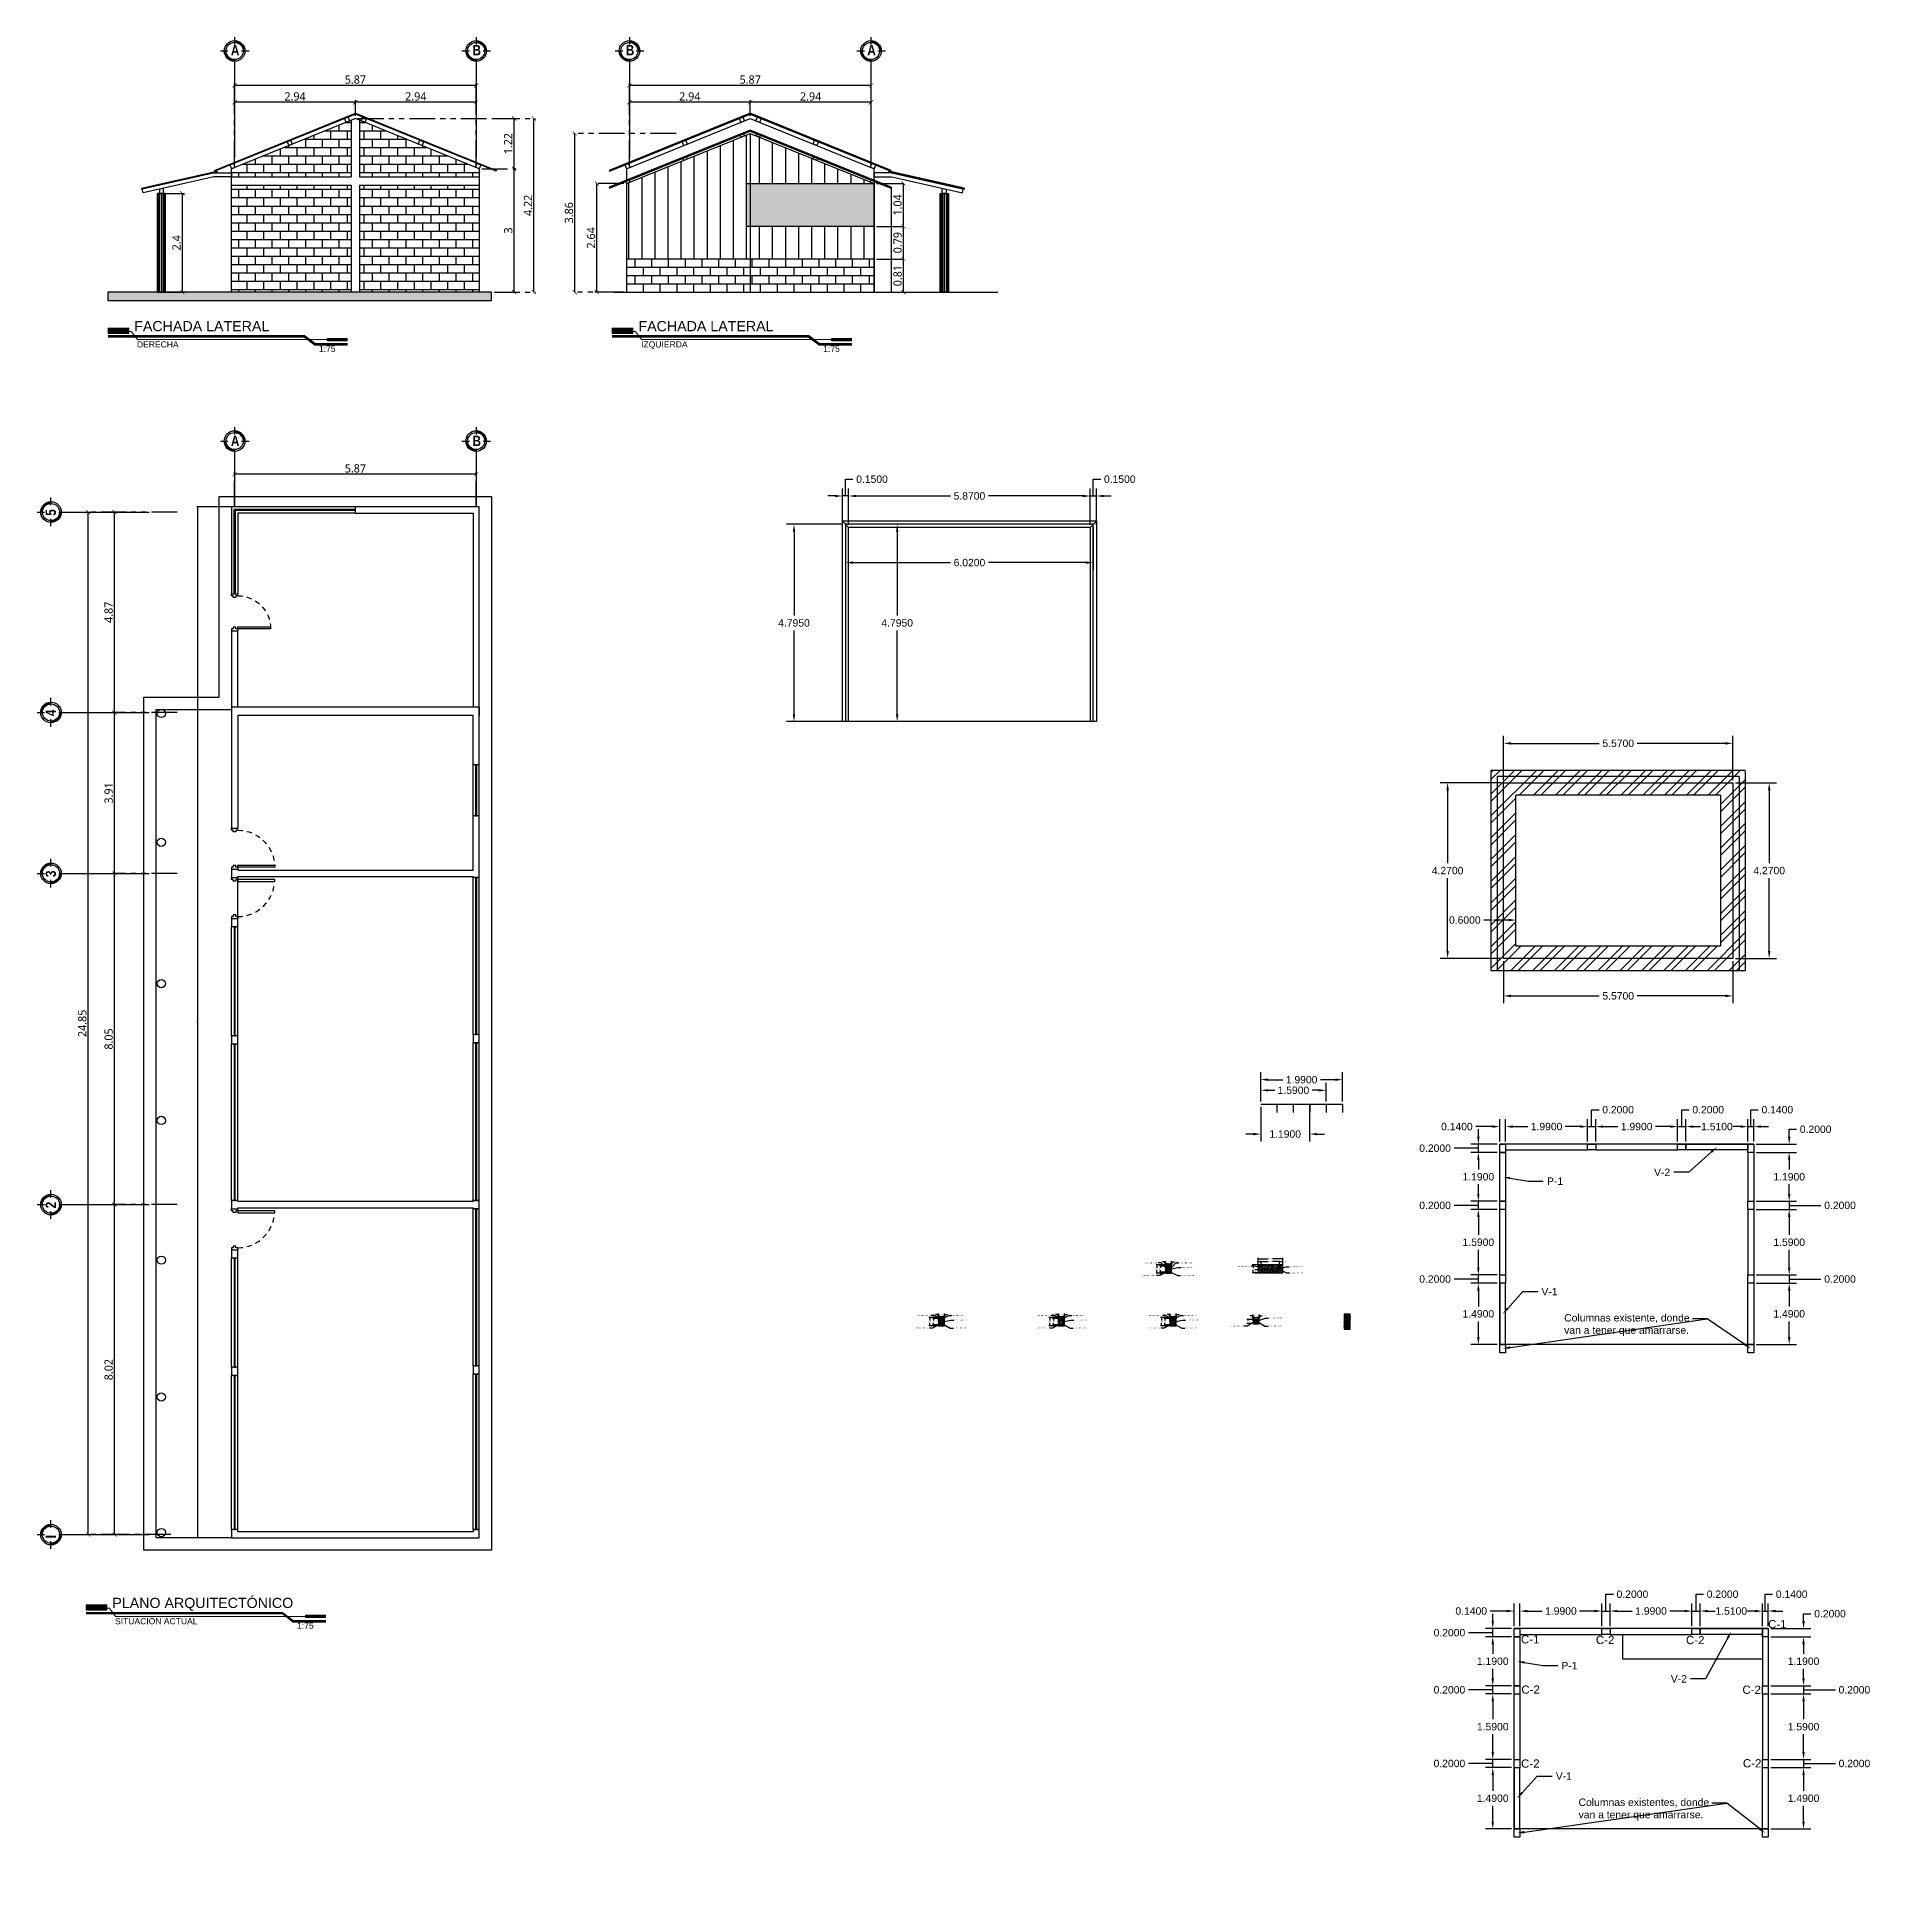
# Model space of a CAD drawing. Header units: metres. Extents: x 258817 to 259192, y 1878716 to 1878911.
# Drawn here: x 259005.59 to 259050.12, y 1878733.46 to 1878778.61 of the extents above; entities that cross this region are included whole.
import ezdxf
from ezdxf import colors
from ezdxf.entities.mleader import LeaderData, LeaderLine
from ezdxf.math import Vec2, Vec3

# ---------------------------------------------------------------- set-up
doc = ezdxf.new("R2010")
doc.units = ezdxf.units.M
doc.header["$MEASUREMENT"] = 0
for name, pattern in [('ACAD_ISO04W100', [30, 24, -3, 0, -3]), ('HIDDEN', [0.375, 0.25, -0.125]), ('PHANTOM2', [1.25, 0.625, -0.125, 0.125, -0.125, 0.125, -0.125])]:
    doc.linetypes.add(name, pattern=pattern)
for name, color, linetype, lineweight in [('.2', 70, 'Continuous', 20), ('.3EJES', 1, 'Continuous', 20), ('0.1', 1, 'Continuous', 9)]:
    doc.layers.add(name, color=color, linetype=linetype, lineweight=lineweight)
for name, color, linetype in [('07-Ejes', 8, 'Continuous'), ('Puertas F', 5, 'Continuous'), ('Ventanas F', 40, 'Continuous'), ('Vistas', 7, 'Continuous')]:
    doc.layers.add(name, color=color, linetype=linetype)
doc.styles.add('100 dani medio', font='trebuc.ttf', dxfattribs={"height": 2})
doc.styles.add('dani-100Textos', font='techb___.ttf', dxfattribs={"height": 0.25})
doc.styles.get("Standard").update_dxf_attribs({"font": 'arial.ttf'})
doc.styles.add('SWIS', font='swissi.ttf')
doc.dimstyles.new('1 a 5', dxfattribs={"dimtxt": 0.015, "dimasz": 0.01, "dimexe": 0.02, "dimexo": 0.02, "dimgap": 0.02, "dimtad": 0, "dimtih": 1, "dimtoh": 1, "dimdec": 1, "dimlfac": 100, "dimzin": 0, "dimdsep": 46, "dimtxsty": 'Standard', "dimcen": 0.01, "dimadec": 0, "dimazin": 0, "dimtfac": 1, "dimtdec": 1, "dimtofl": 0, "dimtmove": 0, "dimatfit": 3, "dimfxl": 1, "dimtolj": 1, "dimtzin": 0, "dimarcsym": 0})
doc.dimstyles.new('A100', dxfattribs={"dimscale": 0, "dimtxt": 2.5, "dimasz": 1, "dimexe": 0.5, "dimexo": 0.625, "dimgap": 0.4, "dimtad": 1, "dimdsep": 46, "dimtxsty": '100 dani medio', "dimblk": 'ARCHTICK', "dimcen": 2.5, "dimclrd": 1, "dimclre": 1, "dimclrt": 3, "dimadec": 0, "dimazin": 0, "dimtfac": 1, "dimtmove": 1, "dimatfit": 3, "dimfxl": 1, "dimarcsym": 0})
doc.dimstyles.new('Copia(2) de Benjita', dxfattribs={"dimtxt": 0.15, "dimasz": 0.1, "dimexe": 0.1, "dimexo": 0.1, "dimgap": 0.08, "dimtad": 1, "dimdsep": 46, "dimtxsty": 'Standard', "dimblk": 'ARCHTICK', "dimcen": 2.5, "dimdle": 0.1, "dimclrd": 2, "dimclre": 1, "dimclrt": 2, "dimadec": 0, "dimazin": 0, "dimtfac": 1, "dimtmove": 0, "dimatfit": 3, "dimldrblk": 'ARCHTICK', "dimfxl": 1, "dimarcsym": 0})
doc.dimstyles.get("Standard").update_dxf_attribs({"dimtxt": 0.18, "dimasz": 0.18, "dimexe": 0.18, "dimexo": 0.0625, "dimgap": 0.09, "dimtad": 0, "dimtih": 1, "dimtoh": 1, "dimdec": 4, "dimzin": 0, "dimdsep": 46, "dimtxsty": 'Standard', "dimcen": 0.09, "dimadec": 0, "dimazin": 0, "dimtfac": 1, "dimtdec": 4, "dimtofl": 0, "dimtmove": 0, "dimatfit": 3, "dimfxl": 1, "dimtolj": 1, "dimtzin": 0, "dimarcsym": 0})
pattern_1 = [(0, (258574.62647, 1878412.81117), (0, 0.2032), []), (90, (258574.62647, 1878412.81117), (-0.2032, 0.2032), [0.2032, -0.2032])]

msp = doc.modelspace()

# ---------------------------------------------------------------- texts
at = {"layer": 'Vistas', "char_height": 0.2, "attachment_point": 1}
for s, insert in [('C-1', (259047.65202, 1878740.14234)), ('C-1', (259041.64596, 1878739.77478)), ('C-2', (259043.46639, 1878739.76005)), ('C-2', (259045.65632, 1878739.75736)), ('C-2', (259041.65571, 1878738.55279)), ('C-2', (259047.02763, 1878738.54937)), ('C-2', (259041.64918, 1878736.75544)), ('C-2', (259047.03847, 1878736.76208))]:
    msp.add_mtext_dynamic_manual_height_columns(s, width=0.6915753, gutter_width=1, heights=[0], dxfattribs=dict(at, insert=insert))

# ---------------------------------------------------------------- blocks, each defined once
blk = doc.blocks.new('*U14')
blk.add_wipeout([(193.598, 122.767), (192.598, 122.767), (192.598, 122.972), (193.598, 122.972)]).dxf.layer = 'Puertas F'
at = {"layer": 'Puertas F', "color": 6}
blk.add_line((192.598, 122.942), (192.598, 122.792), dxfattribs=at)
at = {"layer": 'Puertas F', "color": 1}
for p, q in [((192.648, 122.942), (192.598, 122.942)), ((192.648, 122.901), (192.648, 122.942)), ((192.688, 122.901), (192.648, 122.901)), ((192.648, 122.792), (192.648, 122.838)), ((192.648, 122.838), (192.688, 122.838)), ((192.688, 122.838), (192.688, 122.901)), ((192.648, 122.792), (192.598, 122.792))]:
    blk.add_line(p, q, dxfattribs=at)
at = {"color": 1}
blk.add_wipeout([(193.498, 122.792), (193.498, 121.892), (193.548, 121.892), (193.548, 122.792)], dxfattribs=at).dxf.layer = 'Puertas F'
at = {"layer": 'Puertas F', "color": 1}
for p, q in [((193.508, 122.838), (193.508, 122.901)), ((193.508, 122.901), (193.548, 122.901)), ((193.548, 122.838), (193.508, 122.838)), ((193.548, 122.942), (193.598, 122.942)), ((193.548, 122.901), (193.548, 122.942)), ((193.548, 122.792), (193.548, 122.838)), ((193.548, 122.792), (193.598, 122.792))]:
    blk.add_line(p, q, dxfattribs=at)
at = {"layer": 'Puertas F', "color": 6}
blk.add_line((193.598, 122.942), (193.598, 122.792), dxfattribs=at)
at = {"layer": 'Puertas F', "color": 1}
blk.add_lwpolyline([(193.498, 122.792), (193.498, 121.892), (193.548, 121.892), (193.548, 122.792)], close=True, dxfattribs=at)
at = {"layer": 'Puertas F', "color": 1, "linetype": 'HIDDEN', "ltscale": 0.5}
blk.add_arc((193.548, 122.792), 0.9, 180, 270, dxfattribs=at)
blk = doc.blocks.new('*U27')
blk.add_wipeout([(193.598, 122.767), (192.598, 122.767), (192.598, 122.972), (193.598, 122.972)]).dxf.layer = 'Puertas F'
at = {"layer": 'Puertas F', "color": 6}
blk.add_line((192.598, 122.942), (192.598, 122.792), dxfattribs=at)
at = {"layer": 'Puertas F', "color": 1}
for p, q in [((192.648, 122.942), (192.598, 122.942)), ((192.648, 122.901), (192.648, 122.942)), ((192.688, 122.901), (192.648, 122.901)), ((192.648, 122.792), (192.648, 122.838)), ((192.648, 122.838), (192.688, 122.838)), ((192.688, 122.838), (192.688, 122.901)), ((192.648, 122.792), (192.598, 122.792))]:
    blk.add_line(p, q, dxfattribs=at)
at = {"color": 1}
blk.add_wipeout([(193.498, 122.792), (193.498, 121.892), (193.548, 121.892), (193.548, 122.792)], dxfattribs=at).dxf.layer = 'Puertas F'
at = {"layer": 'Puertas F', "color": 1}
for p, q in [((193.508, 122.838), (193.508, 122.901)), ((193.508, 122.901), (193.548, 122.901)), ((193.548, 122.838), (193.508, 122.838)), ((193.548, 122.942), (193.598, 122.942)), ((193.548, 122.901), (193.548, 122.942)), ((193.548, 122.792), (193.548, 122.838)), ((193.548, 122.792), (193.598, 122.792))]:
    blk.add_line(p, q, dxfattribs=at)
at = {"layer": 'Puertas F', "color": 6}
blk.add_line((193.598, 122.942), (193.598, 122.792), dxfattribs=at)
at = {"layer": 'Puertas F', "color": 1}
blk.add_lwpolyline([(193.498, 122.792), (193.498, 121.892), (193.548, 121.892), (193.548, 122.792)], close=True, dxfattribs=at)
at = {"layer": 'Puertas F', "color": 1, "linetype": 'HIDDEN', "ltscale": 0.5}
blk.add_arc((193.548, 122.792), 0.9, 180, 270, dxfattribs=at)
blk = doc.blocks.new('*U28')
blk.add_wipeout([(214.297, 152.477), (214.297, 152.252), (210.497, 152.252), (210.497, 152.477)]).dxf.layer = 'Ventanas F'
at = {"layer": 'Ventanas F', "color": 1}
for p, q in [((214.28, 152.371), (210.514, 152.371)), ((214.28, 152.352), (210.514, 152.352))]:
    blk.add_line(p, q, dxfattribs=at)
for points in [[(214.297, 152.44), (210.497, 152.44)], [(214.297, 152.29), (210.497, 152.29)]]:
    blk.add_lwpolyline(points, dxfattribs=at)
at = {"layer": 'Ventanas F', "color": 6}
for points in [[(210.497, 152.29), (210.497, 152.44)], [(214.297, 152.29), (214.297, 152.44)]]:
    blk.add_lwpolyline(points, dxfattribs=at)
at = {"layer": 'Ventanas F', "color": 1}
for points in [[(210.497, 152.386), (210.497, 152.34), (210.514, 152.34), (210.514, 152.386)], [(214.297, 152.386), (214.297, 152.34), (214.28, 152.34), (214.28, 152.386)]]:
    blk.add_lwpolyline(points, close=True, dxfattribs=at)
blk = doc.blocks.new('*U31')
blk.add_wipeout([(213.147, 152.477), (213.147, 152.252), (210.497, 152.252), (210.497, 152.477)]).dxf.layer = 'Ventanas F'
at = {"layer": 'Ventanas F', "color": 1}
for p, q in [((213.13, 152.371), (210.514, 152.371)), ((213.13, 152.352), (210.514, 152.352))]:
    blk.add_line(p, q, dxfattribs=at)
for points in [[(213.147, 152.44), (210.497, 152.44)], [(213.147, 152.29), (210.497, 152.29)]]:
    blk.add_lwpolyline(points, dxfattribs=at)
at = {"layer": 'Ventanas F', "color": 6}
for points in [[(210.497, 152.29), (210.497, 152.44)], [(213.147, 152.29), (213.147, 152.44)]]:
    blk.add_lwpolyline(points, dxfattribs=at)
at = {"layer": 'Ventanas F', "color": 1}
for points in [[(210.497, 152.386), (210.497, 152.34), (210.514, 152.34), (210.514, 152.386)], [(213.147, 152.386), (213.147, 152.34), (213.13, 152.34), (213.13, 152.386)]]:
    blk.add_lwpolyline(points, close=True, dxfattribs=at)
blk = doc.blocks.new('*U32')
blk.add_wipeout([(211.737, 152.477), (211.737, 152.252), (210.497, 152.252), (210.497, 152.477)]).dxf.layer = 'Ventanas F'
at = {"layer": 'Ventanas F', "color": 1}
for p, q in [((211.72, 152.371), (210.514, 152.371)), ((211.72, 152.352), (210.514, 152.352))]:
    blk.add_line(p, q, dxfattribs=at)
for points in [[(211.737, 152.44), (210.497, 152.44)], [(211.737, 152.29), (210.497, 152.29)]]:
    blk.add_lwpolyline(points, dxfattribs=at)
at = {"layer": 'Ventanas F', "color": 6}
for points in [[(210.497, 152.29), (210.497, 152.44)], [(211.737, 152.29), (211.737, 152.44)]]:
    blk.add_lwpolyline(points, dxfattribs=at)
at = {"layer": 'Ventanas F', "color": 1}
for points in [[(210.497, 152.386), (210.497, 152.34), (210.514, 152.34), (210.514, 152.386)], [(211.737, 152.386), (211.737, 152.34), (211.72, 152.34), (211.72, 152.386)]]:
    blk.add_lwpolyline(points, close=True, dxfattribs=at)
blk = doc.blocks.new('*U33')
blk.add_wipeout([(193.598, 122.767), (192.598, 122.767), (192.598, 122.972), (193.598, 122.972)]).dxf.layer = 'Puertas F'
at = {"layer": 'Puertas F', "color": 6}
blk.add_line((192.598, 122.942), (192.598, 122.792), dxfattribs=at)
at = {"layer": 'Puertas F', "color": 1}
for p, q in [((192.648, 122.942), (192.598, 122.942)), ((192.648, 122.901), (192.648, 122.942)), ((192.688, 122.901), (192.648, 122.901)), ((192.648, 122.792), (192.648, 122.838)), ((192.648, 122.838), (192.688, 122.838)), ((192.688, 122.838), (192.688, 122.901)), ((192.648, 122.792), (192.598, 122.792))]:
    blk.add_line(p, q, dxfattribs=at)
at = {"color": 1}
blk.add_wipeout([(193.498, 122.792), (193.498, 121.892), (193.548, 121.892), (193.548, 122.792)], dxfattribs=at).dxf.layer = 'Puertas F'
at = {"layer": 'Puertas F', "color": 1}
for p, q in [((193.508, 122.838), (193.508, 122.901)), ((193.508, 122.901), (193.548, 122.901)), ((193.548, 122.838), (193.508, 122.838)), ((193.548, 122.942), (193.598, 122.942)), ((193.548, 122.901), (193.548, 122.942)), ((193.548, 122.792), (193.548, 122.838)), ((193.548, 122.792), (193.598, 122.792))]:
    blk.add_line(p, q, dxfattribs=at)
at = {"layer": 'Puertas F', "color": 6}
blk.add_line((193.598, 122.942), (193.598, 122.792), dxfattribs=at)
at = {"layer": 'Puertas F', "color": 1}
blk.add_lwpolyline([(193.498, 122.792), (193.498, 121.892), (193.548, 121.892), (193.548, 122.792)], close=True, dxfattribs=at)
at = {"layer": 'Puertas F', "color": 1, "linetype": 'HIDDEN', "ltscale": 0.5}
blk.add_arc((193.548, 122.792), 0.9, 180, 270, dxfattribs=at)
blk = doc.blocks.new('*U34')
blk.add_wipeout([(214.242, 152.477), (214.242, 152.252), (210.497, 152.252), (210.497, 152.477)]).dxf.layer = 'Ventanas F'
at = {"layer": 'Ventanas F', "color": 1}
for p, q in [((214.225, 152.371), (210.514, 152.371)), ((214.225, 152.352), (210.514, 152.352))]:
    blk.add_line(p, q, dxfattribs=at)
for points in [[(214.242, 152.44), (210.497, 152.44)], [(214.242, 152.29), (210.497, 152.29)]]:
    blk.add_lwpolyline(points, dxfattribs=at)
at = {"layer": 'Ventanas F', "color": 6}
for points in [[(210.497, 152.29), (210.497, 152.44)], [(214.242, 152.29), (214.242, 152.44)]]:
    blk.add_lwpolyline(points, dxfattribs=at)
at = {"layer": 'Ventanas F', "color": 1}
for points in [[(210.497, 152.386), (210.497, 152.34), (210.514, 152.34), (210.514, 152.386)], [(214.242, 152.386), (214.242, 152.34), (214.225, 152.34), (214.225, 152.386)]]:
    blk.add_lwpolyline(points, close=True, dxfattribs=at)
blk = doc.blocks.new('*U15')
blk.add_wipeout([(213.147, 152.477), (213.147, 152.252), (210.497, 152.252), (210.497, 152.477)]).dxf.layer = 'Ventanas F'
at = {"layer": 'Ventanas F', "color": 1}
for p, q in [((213.13, 152.371), (210.514, 152.371)), ((213.13, 152.352), (210.514, 152.352))]:
    blk.add_line(p, q, dxfattribs=at)
for points in [[(213.147, 152.44), (210.497, 152.44)], [(213.147, 152.29), (210.497, 152.29)]]:
    blk.add_lwpolyline(points, dxfattribs=at)
at = {"layer": 'Ventanas F', "color": 6}
for points in [[(210.497, 152.29), (210.497, 152.44)], [(213.147, 152.29), (213.147, 152.44)]]:
    blk.add_lwpolyline(points, dxfattribs=at)
at = {"layer": 'Ventanas F', "color": 1}
for points in [[(210.497, 152.386), (210.497, 152.34), (210.514, 152.34), (210.514, 152.386)], [(213.147, 152.386), (213.147, 152.34), (213.13, 152.34), (213.13, 152.386)]]:
    blk.add_lwpolyline(points, close=True, dxfattribs=at)
blk = doc.blocks.new('*U16')
blk.add_wipeout([(193.598, 122.767), (192.698, 122.767), (192.698, 122.972), (193.598, 122.972)]).dxf.layer = 'Puertas F'
at = {"layer": 'Puertas F', "color": 6}
blk.add_line((192.698, 122.942), (192.698, 122.792), dxfattribs=at)
at = {"layer": 'Puertas F', "color": 1}
for p, q in [((192.748, 122.942), (192.698, 122.942)), ((192.748, 122.901), (192.748, 122.942)), ((192.788, 122.901), (192.748, 122.901)), ((192.748, 122.792), (192.748, 122.838)), ((192.748, 122.838), (192.788, 122.838)), ((192.788, 122.838), (192.788, 122.901)), ((192.748, 122.792), (192.698, 122.792))]:
    blk.add_line(p, q, dxfattribs=at)
at = {"color": 1}
blk.add_wipeout([(193.498, 122.792), (193.498, 121.992), (193.548, 121.992), (193.548, 122.792)], dxfattribs=at).dxf.layer = 'Puertas F'
at = {"layer": 'Puertas F', "color": 1}
for p, q in [((193.508, 122.838), (193.508, 122.901)), ((193.508, 122.901), (193.548, 122.901)), ((193.548, 122.838), (193.508, 122.838)), ((193.548, 122.942), (193.598, 122.942)), ((193.548, 122.901), (193.548, 122.942)), ((193.548, 122.792), (193.548, 122.838)), ((193.548, 122.792), (193.598, 122.792))]:
    blk.add_line(p, q, dxfattribs=at)
at = {"layer": 'Puertas F', "color": 6}
blk.add_line((193.598, 122.942), (193.598, 122.792), dxfattribs=at)
at = {"layer": 'Puertas F', "color": 1}
blk.add_lwpolyline([(193.498, 122.792), (193.498, 121.992), (193.548, 121.992), (193.548, 122.792)], close=True, dxfattribs=at)
at = {"layer": 'Puertas F', "color": 1, "linetype": 'HIDDEN', "ltscale": 0.5}
blk.add_arc((193.548, 122.792), 0.8, 180, 270, dxfattribs=at)
blk = doc.blocks.new('_ArchTick')
at = {"color": 0, "linetype": 'ByBlock', "const_width": 0.15}
blk.add_lwpolyline([(-0.5, -0.5), (0.5, 0.5)], dxfattribs=at)
blk = doc.blocks.new('*D75')
at = {"layer": 'Defpoints', "color": 0, "transparency": 16777216}
for p in [(259010.389, 1878767.988), (259010.389, 1878767.144), (259016.259, 1878767.144)]:
    blk.add_point(p, dxfattribs=at)
at = {"layer": 'Vistas', "color": 1, "linetype": 'PHANTOM2', "lineweight": -2, "transparency": 16777216}
for p, q in [((259010.389, 1878767.207), (259010.389, 1878768.038)), ((259016.259, 1878767.207), (259016.259, 1878768.038))]:
    blk.add_line(p, q, dxfattribs=at)
at = {"layer": 'Vistas', "color": 1, "lineweight": -2, "transparency": 16777216}
blk.add_line((259016.259, 1878767.988), (259010.389, 1878767.988), dxfattribs=at)
at = {"layer": 'Vistas', "color": 1, "lineweight": -2, "transparency": 16777216, "xscale": 0.1, "yscale": 0.1, "zscale": 0.1, "rotation": 180}
blk.add_blockref('_ArchTick', (259010.389, 1878767.988), dxfattribs=at)
at = {"layer": 'Vistas', "color": 1, "lineweight": -2, "transparency": 16777216, "xscale": 0.1, "yscale": 0.1, "zscale": 0.1}
blk.add_blockref('_ArchTick', (259016.259, 1878767.988), dxfattribs=at)
at = {"layer": 'Vistas', "color": 3, "transparency": 16777216, "insert": (259013.324, 1878768.129), "char_height": 0.2, "attachment_point": 5, "style": '100 dani medio'}
blk.add_mtext('5.87', dxfattribs=at)
blk = doc.blocks.new('*U42')
blk.add_wipeout([(214.317, 152.477), (214.317, 152.252), (210.497, 152.252), (210.497, 152.477)]).dxf.layer = 'Ventanas F'
at = {"layer": 'Ventanas F', "color": 1}
for p, q in [((214.3, 152.371), (210.514, 152.371)), ((214.3, 152.352), (210.514, 152.352))]:
    blk.add_line(p, q, dxfattribs=at)
for points in [[(214.317, 152.44), (210.497, 152.44)], [(214.317, 152.29), (210.497, 152.29)]]:
    blk.add_lwpolyline(points, dxfattribs=at)
at = {"layer": 'Ventanas F', "color": 6}
for points in [[(210.497, 152.29), (210.497, 152.44)], [(214.317, 152.29), (214.317, 152.44)]]:
    blk.add_lwpolyline(points, dxfattribs=at)
at = {"layer": 'Ventanas F', "color": 1}
for points in [[(210.497, 152.386), (210.497, 152.34), (210.514, 152.34), (210.514, 152.386)], [(214.317, 152.386), (214.317, 152.34), (214.3, 152.34), (214.3, 152.386)]]:
    blk.add_lwpolyline(points, close=True, dxfattribs=at)
blk = doc.blocks.new('*U43')
blk.add_wipeout([(214.317, 152.477), (214.317, 152.252), (210.497, 152.252), (210.497, 152.477)]).dxf.layer = 'Ventanas F'
at = {"layer": 'Ventanas F', "color": 1}
for p, q in [((214.3, 152.371), (210.514, 152.371)), ((214.3, 152.352), (210.514, 152.352))]:
    blk.add_line(p, q, dxfattribs=at)
for points in [[(214.317, 152.44), (210.497, 152.44)], [(214.317, 152.29), (210.497, 152.29)]]:
    blk.add_lwpolyline(points, dxfattribs=at)
at = {"layer": 'Ventanas F', "color": 6}
for points in [[(210.497, 152.29), (210.497, 152.44)], [(214.317, 152.29), (214.317, 152.44)]]:
    blk.add_lwpolyline(points, dxfattribs=at)
at = {"layer": 'Ventanas F', "color": 1}
for points in [[(210.497, 152.386), (210.497, 152.34), (210.514, 152.34), (210.514, 152.386)], [(214.317, 152.386), (214.317, 152.34), (214.3, 152.34), (214.3, 152.386)]]:
    blk.add_lwpolyline(points, close=True, dxfattribs=at)
blk = doc.blocks.new('*U44')
blk.add_wipeout([(214.317, 152.477), (214.317, 152.252), (210.542, 152.252), (210.542, 152.477)]).dxf.layer = 'Ventanas F'
at = {"layer": 'Ventanas F', "color": 1}
for p, q in [((214.3, 152.371), (210.559, 152.371)), ((214.3, 152.352), (210.559, 152.352))]:
    blk.add_line(p, q, dxfattribs=at)
for points in [[(214.317, 152.44), (210.542, 152.44)], [(214.317, 152.29), (210.542, 152.29)]]:
    blk.add_lwpolyline(points, dxfattribs=at)
at = {"layer": 'Ventanas F', "color": 6}
for points in [[(210.542, 152.29), (210.542, 152.44)], [(214.317, 152.29), (214.317, 152.44)]]:
    blk.add_lwpolyline(points, dxfattribs=at)
at = {"layer": 'Ventanas F', "color": 1}
for points in [[(210.542, 152.386), (210.542, 152.34), (210.559, 152.34), (210.559, 152.386)], [(214.317, 152.386), (214.317, 152.34), (214.3, 152.34), (214.3, 152.386)]]:
    blk.add_lwpolyline(points, close=True, dxfattribs=at)
blk = doc.blocks.new('*U45')
blk.add_wipeout([(214.317, 152.477), (214.317, 152.252), (210.487, 152.252), (210.487, 152.477)]).dxf.layer = 'Ventanas F'
at = {"layer": 'Ventanas F', "color": 1}
for p, q in [((214.3, 152.371), (210.504, 152.371)), ((214.3, 152.352), (210.504, 152.352))]:
    blk.add_line(p, q, dxfattribs=at)
for points in [[(214.317, 152.44), (210.487, 152.44)], [(214.317, 152.29), (210.487, 152.29)]]:
    blk.add_lwpolyline(points, dxfattribs=at)
at = {"layer": 'Ventanas F', "color": 6}
for points in [[(210.487, 152.29), (210.487, 152.44)], [(214.317, 152.29), (214.317, 152.44)]]:
    blk.add_lwpolyline(points, dxfattribs=at)
at = {"layer": 'Ventanas F', "color": 1}
for points in [[(210.487, 152.386), (210.487, 152.34), (210.504, 152.34), (210.504, 152.386)], [(214.317, 152.386), (214.317, 152.34), (214.3, 152.34), (214.3, 152.386)]]:
    blk.add_lwpolyline(points, close=True, dxfattribs=at)
blk = doc.blocks.new('eje numero')
at = {"layer": '07-Ejes'}
h = blk.add_hatch(color=1, dxfattribs=at)
h.dxf.hatch_style = 1
h.paths.add_polyline_path([(496.116, 205.549), (496.116, 205.499, -0.414214), (496.366, 205.249), (496.416, 205.249, 0.414214)])
h.paths.add_polyline_path([(495.866, 205.249), (495.816, 205.249, 0.414214), (496.116, 204.949), (496.116, 204.999, -0.414214)])
at = {"layer": '07-Ejes', "color": 1}
for points in [[(495.701, 205.249), (495.923, 205.249)], [(496.116, 205.651), (496.116, 205.438)], [(496.316, 205.249), (496.538, 205.249)]]:
    blk.add_lwpolyline(points, dxfattribs=at)
for radius in [0.3, 0.25]:
    blk.add_circle((496.116, 205.249), radius, dxfattribs=at)
blk = doc.blocks.new('*U29')
at = {"color": 1, "linetype": 'ACAD_ISO04W100', "ltscale": 0.1}
blk.add_lwpolyline([(-0.711, 0), (1.487, 0)], dxfattribs=at)
at = {"layer": '.3EJES', "xscale": 0.8340043413883207, "yscale": 0.8340043413883207, "zscale": 0.8340043413883207, "rotation": 90.00000000000001}
blk.add_blockref('eje numero', (170.278, -413.763), dxfattribs=at)
at = {"style": 'dani-100Textos'}
blk.add_attdef('1', (-0.781, -0.09), '', height=0.25, rotation=90, dxfattribs=at)
blk = doc.blocks.new('*D73')
at = {"layer": 'Defpoints', "color": 0, "transparency": 16777216}
for p in [(259007.471, 1878750.239), (259009.054, 1878750.239), (259008.904, 1878742.219)]:
    blk.add_point(p, dxfattribs=at)
at = {"layer": 'Vistas', "color": 1, "linetype": 'PHANTOM2', "lineweight": -2, "transparency": 16777216}
for p, q in [((259008.991, 1878750.239), (259007.421, 1878750.239)), ((259008.841, 1878742.219), (259007.421, 1878742.219))]:
    blk.add_line(p, q, dxfattribs=at)
at = {"layer": 'Vistas', "color": 1, "lineweight": -2, "transparency": 16777216}
blk.add_line((259007.471, 1878742.219), (259007.471, 1878750.239), dxfattribs=at)
at = {"layer": 'Vistas', "color": 1, "lineweight": -2, "transparency": 16777216, "xscale": 0.1, "yscale": 0.1, "zscale": 0.1}
for p, rotation in [((259007.471, 1878750.239), 90), ((259007.471, 1878742.219), 270)]:
    blk.add_blockref('_ArchTick', p, dxfattribs=dict(at, rotation=rotation))
at = {"layer": 'Vistas', "color": 3, "transparency": 16777216, "insert": (259007.329, 1878746.229), "char_height": 0.2, "attachment_point": 5, "rotation": 90, "style": '100 dani medio'}
blk.add_mtext('8.02', dxfattribs=at)
blk = doc.blocks.new('*D74')
at = {"layer": 'Defpoints', "color": 0, "transparency": 16777216}
for p in [(259007.471, 1878758.289), (259009.054, 1878758.289), (259009.054, 1878750.239)]:
    blk.add_point(p, dxfattribs=at)
at = {"layer": 'Vistas', "color": 1, "linetype": 'PHANTOM2', "lineweight": -2, "transparency": 16777216}
for p, q in [((259008.991, 1878758.289), (259007.421, 1878758.289)), ((259008.991, 1878750.239), (259007.421, 1878750.239))]:
    blk.add_line(p, q, dxfattribs=at)
at = {"layer": 'Vistas', "color": 1, "lineweight": -2, "transparency": 16777216}
blk.add_line((259007.471, 1878750.239), (259007.471, 1878758.289), dxfattribs=at)
at = {"layer": 'Vistas', "color": 1, "lineweight": -2, "transparency": 16777216, "xscale": 0.1, "yscale": 0.1, "zscale": 0.1}
for p, rotation in [((259007.471, 1878758.289), 90), ((259007.471, 1878750.239), 270)]:
    blk.add_blockref('_ArchTick', p, dxfattribs=dict(at, rotation=rotation))
at = {"layer": 'Vistas', "color": 3, "transparency": 16777216, "insert": (259007.329, 1878754.264), "char_height": 0.2, "attachment_point": 5, "rotation": 90, "style": '100 dani medio'}
blk.add_mtext('8.05', dxfattribs=at)
blk = doc.blocks.new('*D77')
at = {"layer": 'Defpoints', "color": 0, "transparency": 16777216}
for p in [(259007.471, 1878762.199), (259009.054, 1878762.199), (259009.054, 1878758.289)]:
    blk.add_point(p, dxfattribs=at)
at = {"layer": 'Vistas', "color": 1, "linetype": 'PHANTOM2', "lineweight": -2, "transparency": 16777216}
for p, q in [((259008.991, 1878762.199), (259007.421, 1878762.199)), ((259008.991, 1878758.289), (259007.421, 1878758.289))]:
    blk.add_line(p, q, dxfattribs=at)
at = {"layer": 'Vistas', "color": 1, "lineweight": -2, "transparency": 16777216}
blk.add_line((259007.471, 1878758.289), (259007.471, 1878762.199), dxfattribs=at)
at = {"layer": 'Vistas', "color": 1, "lineweight": -2, "transparency": 16777216, "xscale": 0.1, "yscale": 0.1, "zscale": 0.1}
for p, rotation in [((259007.471, 1878762.199), 90), ((259007.471, 1878758.289), 270)]:
    blk.add_blockref('_ArchTick', p, dxfattribs=dict(at, rotation=rotation))
at = {"layer": 'Vistas', "color": 3, "transparency": 16777216, "insert": (259007.329, 1878760.244), "char_height": 0.2, "attachment_point": 5, "rotation": 90, "style": '100 dani medio'}
blk.add_mtext('3.91', dxfattribs=at)
blk = doc.blocks.new('*D78')
at = {"layer": 'Defpoints', "color": 0, "transparency": 16777216}
for p in [(259007.471, 1878767.069), (259009.054, 1878767.069), (259009.054, 1878762.199)]:
    blk.add_point(p, dxfattribs=at)
at = {"layer": 'Vistas', "color": 1, "linetype": 'PHANTOM2', "lineweight": -2, "transparency": 16777216}
for p, q in [((259008.991, 1878767.069), (259007.421, 1878767.069)), ((259008.991, 1878762.199), (259007.421, 1878762.199))]:
    blk.add_line(p, q, dxfattribs=at)
at = {"layer": 'Vistas', "color": 1, "lineweight": -2, "transparency": 16777216}
blk.add_line((259007.471, 1878762.199), (259007.471, 1878767.069), dxfattribs=at)
at = {"layer": 'Vistas', "color": 1, "lineweight": -2, "transparency": 16777216, "xscale": 0.1, "yscale": 0.1, "zscale": 0.1}
for p, rotation in [((259007.471, 1878767.069), 90), ((259007.471, 1878762.199), 270)]:
    blk.add_blockref('_ArchTick', p, dxfattribs=dict(at, rotation=rotation))
at = {"layer": 'Vistas', "color": 3, "transparency": 16777216, "insert": (259007.329, 1878764.634), "char_height": 0.2, "attachment_point": 5, "rotation": 90, "style": '100 dani medio'}
blk.add_mtext('4.87', dxfattribs=at)
blk = doc.blocks.new('*D79')
at = {"layer": 'Defpoints', "color": 0, "transparency": 16777216}
for p in [(259006.831, 1878767.069), (259007.831, 1878767.069), (259007.831, 1878742.219)]:
    blk.add_point(p, dxfattribs=at)
at = {"layer": 'Vistas', "color": 1, "linetype": 'PHANTOM2', "lineweight": -2, "transparency": 16777216}
for p, q in [((259007.769, 1878767.069), (259006.781, 1878767.069)), ((259007.769, 1878742.219), (259006.781, 1878742.219))]:
    blk.add_line(p, q, dxfattribs=at)
at = {"layer": 'Vistas', "color": 1, "lineweight": -2, "transparency": 16777216}
blk.add_line((259006.831, 1878742.219), (259006.831, 1878767.069), dxfattribs=at)
at = {"layer": 'Vistas', "color": 1, "lineweight": -2, "transparency": 16777216, "xscale": 0.1, "yscale": 0.1, "zscale": 0.1}
for p, rotation in [((259006.831, 1878767.069), 90), ((259006.831, 1878742.219), 270)]:
    blk.add_blockref('_ArchTick', p, dxfattribs=dict(at, rotation=rotation))
at = {"layer": 'Vistas', "color": 3, "transparency": 16777216, "insert": (259006.69, 1878754.644), "char_height": 0.2, "attachment_point": 5, "rotation": 90, "style": '100 dani medio'}
blk.add_mtext('24.85', dxfattribs=at)
blk = doc.blocks.new('*U30')
at = {"color": 1, "linetype": 'ACAD_ISO04W100', "ltscale": 0.1}
blk.add_lwpolyline([(-0.711, 0), (1.487, 0)], dxfattribs=at)
at = {"layer": '.3EJES', "xscale": 0.8340043413883207, "yscale": 0.8340043413883207, "zscale": 0.8340043413883207, "rotation": 90.00000000000001}
blk.add_blockref('eje numero', (170.278, -413.763), dxfattribs=at)
at = {"style": 'dani-100Textos'}
blk.add_attdef('1', (-0.781, -0.09), '', height=0.25, rotation=90, dxfattribs=at)
blk = doc.blocks.new('*U21')
at = {"color": 1, "linetype": 'ACAD_ISO04W100', "ltscale": 0.1}
blk.add_lwpolyline([(-0.711, 0), (1.487, 0)], dxfattribs=at)
at = {"layer": '.3EJES', "xscale": 0.8340043413883207, "yscale": 0.8340043413883207, "zscale": 0.8340043413883207, "rotation": 90.00000000000001}
blk.add_blockref('eje numero', (170.278, -413.763), dxfattribs=at)
at = {"style": 'dani-100Textos'}
blk.add_attdef('1', (-0.781, -0.09), '', height=0.25, rotation=90, dxfattribs=at)
blk = doc.blocks.new('*U22')
at = {"color": 1, "linetype": 'ACAD_ISO04W100', "ltscale": 0.1}
blk.add_lwpolyline([(-0.711, 0), (1.487, 0)], dxfattribs=at)
at = {"layer": '.3EJES', "xscale": 0.8340043413883207, "yscale": 0.8340043413883207, "zscale": 0.8340043413883207, "rotation": 90.00000000000001}
blk.add_blockref('eje numero', (170.278, -413.763), dxfattribs=at)
at = {"style": 'dani-100Textos'}
blk.add_attdef('1', (-0.781, -0.09), '', height=0.25, rotation=90, dxfattribs=at)
blk = doc.blocks.new('*U23')
at = {"color": 1, "linetype": 'ACAD_ISO04W100', "ltscale": 0.1}
blk.add_lwpolyline([(-0.711, 0), (1.487, 0)], dxfattribs=at)
at = {"layer": '.3EJES', "xscale": 0.8340043413883207, "yscale": 0.8340043413883207, "zscale": 0.8340043413883207, "rotation": 90.00000000000001}
blk.add_blockref('eje numero', (170.278, -413.763), dxfattribs=at)
at = {"style": 'dani-100Textos'}
blk.add_attdef('1', (-0.781, -0.09), '', height=0.25, rotation=90, dxfattribs=at)
blk = doc.blocks.new('*U24')
at = {"color": 1, "linetype": 'ACAD_ISO04W100', "ltscale": 0.1}
blk.add_lwpolyline([(0, 0.711), (0, -0.673)], dxfattribs=at)
at = {"layer": '.3EJES', "xscale": 0.8340043413883207, "yscale": 0.8340043413883207, "zscale": 0.8340043413883207}
blk.add_blockref('eje numero', (-413.763, -170.278), dxfattribs=at)
at = {"style": 'dani-100Textos'}
blk.add_attdef('1', (-0.09, 0.781), '', height=0.25, dxfattribs=at)
blk = doc.blocks.new('*U25')
at = {"color": 1, "linetype": 'ACAD_ISO04W100', "ltscale": 0.1}
blk.add_lwpolyline([(0, 0.711), (0, -0.673)], dxfattribs=at)
at = {"layer": '.3EJES', "xscale": 0.8340043413883207, "yscale": 0.8340043413883207, "zscale": 0.8340043413883207}
blk.add_blockref('eje numero', (-413.763, -170.278), dxfattribs=at)
at = {"style": 'dani-100Textos'}
blk.add_attdef('1', (-0.09, 0.78), '', height=0.25, dxfattribs=at)
blk = doc.blocks.new('*U8')
at = {"layer": '.2'}
h = blk.add_hatch(color=3, dxfattribs=at)
h.dxf.hatch_style = 1
h.paths.add_polyline_path([(0.406, 0.105), (0, 0.105), (0, 0.052), (0.406, 0.052)])
h.paths.add_polyline_path([(0.406, 0.052), (0, 0.052), (0, 0.027), (0.406, 0.027)])
h.paths.add_polyline_path([(0.406, 0.027), (0, 0.027), (0, 0), (0.406, 0)])
at = {"linetype": 'ByBlock', "ltscale": 0.5}
blk.add_hatch(color=3, dxfattribs=at).paths.add_polyline_path([(4.314, -0.098), (4.314, -0.143), (4.708, -0.143), (4.708, -0.098)])
at = {"layer": '.2'}
blk.add_lwpolyline([(0.406, 0), (0, 0), (0, 0.105), (0.406, 0.105)], close=True, dxfattribs=at)
blk.add_lwpolyline([(4.314, -0.12), (0.578, -0.12), (0.458, 0.04), (0.03, 0.04)], dxfattribs=at)
at = {"color": 1, "linetype": 'ByBlock', "ltscale": 0.5}
for p, q in [((0, -0.042), (3.861, -0.042)), ((0, -0.067), (3.856, -0.067)), ((3.856, -0.067), (4.066, -0.225)), ((3.856, -0.067), (4.066, -0.225)), ((3.861, -0.042), (4.071, -0.2)), ((3.861, -0.042), (4.071, -0.2)), ((4.066, -0.225), (4.708, -0.225)), ((4.066, -0.225), (4.708, -0.225)), ((4.071, -0.2), (4.708, -0.2)), ((4.071, -0.2), (4.708, -0.2))]:
    blk.add_line(p, q, dxfattribs=at)
at = {"color": 3, "linetype": 'ByBlock'}
for p, q in [((4.314, -0.143), (4.314, -0.098)), ((4.314, -0.098), (4.708, -0.098)), ((4.708, -0.143), (4.314, -0.143))]:
    blk.add_line(p, q, dxfattribs=at)
at = {"color": 2, "style": 'SWIS'}
for tag, p, height in [('TITULO', (0.515, 0.044), 0.2), ('AMBIENTE', (0.568, -0.275), 0.12), ('ESCALA', (4.145, -0.362), 0.12)]:
    blk.add_attdef(tag, p, '', height=height, dxfattribs=at)
blk = doc.blocks.new('*D76')
at = {"layer": 'Defpoints', "color": 0, "transparency": 16777216}
for p in [(259010.314, 1878767.194), (259009.485, 1878742.144), (259010.314, 1878742.144)]:
    blk.add_point(p, dxfattribs=at)
at = {"layer": 'Vistas', "color": 1, "lineweight": -2, "transparency": 16777216}
for p, q in [((259010.304, 1878767.194), (259009.475, 1878767.194)), ((259010.304, 1878742.144), (259009.475, 1878742.144))]:
    blk.add_line(p, q, dxfattribs=at)
at = {"layer": 'Vistas', "color": 2, "lineweight": -2, "transparency": 16777216}
blk.add_line((259009.485, 1878767.204), (259009.485, 1878742.134), dxfattribs=at)
at = {"layer": 'Vistas', "color": 2, "lineweight": -2, "transparency": 16777216, "xscale": 0.01, "yscale": 0.01, "zscale": 0.01}
for p, rotation in [((259009.485, 1878767.194), 90), ((259009.485, 1878742.144), 270)]:
    blk.add_blockref('_ArchTick', p, dxfattribs=dict(at, rotation=rotation))
at = {"layer": 'Vistas', "color": 2, "transparency": 16777216, "insert": (259009.469, 1878754.669), "char_height": 0.015, "attachment_point": 5, "rotation": 90}
blk.add_mtext('25.05', dxfattribs=at)
blk = doc.blocks.new('*D80')
at = {"layer": 'Defpoints', "color": 0, "transparency": 16777216}
for p in [(259031.33, 1878767.46), (259031.18, 1878766.697), (259031.33, 1878766.697)]:
    blk.add_point(p, dxfattribs=at)
at = {"layer": 'Vistas', "color": 0, "lineweight": -2, "transparency": 16777216}
for p, q in [((259031.18, 1878766.76), (259031.18, 1878767.64)), ((259031.255, 1878767.46), (259031.255, 1878767.868)), ((259031.255, 1878767.868), (259031.435, 1878767.868)), ((259031.33, 1878766.76), (259031.33, 1878767.64)), ((259031, 1878767.46), (259030.82, 1878767.46)), ((259031.18, 1878767.46), (259031.33, 1878767.46)), ((259031.51, 1878767.46), (259031.69, 1878767.46))]:
    blk.add_line(p, q, dxfattribs=at)
at = {"layer": 'Vistas', "color": 0, "transparency": 16777216}
for points in [[(259031, 1878767.49), (259031, 1878767.43), (259031.18, 1878767.46)], [(259031.51, 1878767.49), (259031.51, 1878767.43), (259031.33, 1878767.46)]]:
    blk.add_solid(points, dxfattribs=at)
at = {"layer": 'Vistas', "color": 0, "transparency": 16777216, "insert": (259031.898, 1878767.868), "char_height": 0.18, "attachment_point": 5}
blk.add_mtext('\\A1;0.1500', dxfattribs=at)
blk = doc.blocks.new('*D81')
at = {"layer": 'Defpoints', "color": 0, "transparency": 16777216}
for p in [(259025.31, 1878767.46), (259025.31, 1878766.697), (259031.18, 1878766.697)]:
    blk.add_point(p, dxfattribs=at)
at = {"layer": 'Vistas', "color": 0, "lineweight": -2, "transparency": 16777216}
for p, q in [((259025.31, 1878766.76), (259025.31, 1878767.64)), ((259031.18, 1878766.76), (259031.18, 1878767.64)), ((259025.49, 1878767.46), (259027.782, 1878767.46)), ((259031, 1878767.46), (259028.708, 1878767.46))]:
    blk.add_line(p, q, dxfattribs=at)
at = {"layer": 'Vistas', "color": 0, "transparency": 16777216}
for points in [[(259025.49, 1878767.49), (259025.49, 1878767.43), (259025.31, 1878767.46)], [(259031, 1878767.49), (259031, 1878767.43), (259031.18, 1878767.46)]]:
    blk.add_solid(points, dxfattribs=at)
at = {"layer": 'Vistas', "color": 0, "transparency": 16777216, "insert": (259028.245, 1878767.46), "char_height": 0.18, "attachment_point": 5}
blk.add_mtext('\\A1;5.8700', dxfattribs=at)
blk = doc.blocks.new('*D82')
at = {"layer": 'Defpoints', "color": 0, "transparency": 16777216}
for p in [(259025.16, 1878767.46), (259025.16, 1878766.697), (259025.31, 1878766.697)]:
    blk.add_point(p, dxfattribs=at)
at = {"layer": 'Vistas', "color": 0, "lineweight": -2, "transparency": 16777216}
for p, q in [((259025.16, 1878766.76), (259025.16, 1878767.64)), ((259025.235, 1878767.46), (259025.235, 1878767.868)), ((259025.235, 1878767.868), (259025.415, 1878767.868)), ((259025.31, 1878766.76), (259025.31, 1878767.64)), ((259024.98, 1878767.46), (259024.8, 1878767.46)), ((259025.31, 1878767.46), (259025.16, 1878767.46)), ((259025.49, 1878767.46), (259025.67, 1878767.46))]:
    blk.add_line(p, q, dxfattribs=at)
at = {"layer": 'Vistas', "color": 0, "transparency": 16777216}
for points in [[(259024.98, 1878767.49), (259024.98, 1878767.43), (259025.16, 1878767.46)], [(259025.49, 1878767.49), (259025.49, 1878767.43), (259025.31, 1878767.46)]]:
    blk.add_solid(points, dxfattribs=at)
at = {"layer": 'Vistas', "color": 0, "transparency": 16777216, "insert": (259025.878, 1878767.868), "char_height": 0.18, "attachment_point": 5}
blk.add_mtext('\\A1;0.1500', dxfattribs=at)
blk = doc.blocks.new('*D83')
at = {"layer": 'Defpoints', "color": 0, "transparency": 16777216}
for p in [(259025.235, 1878766.772), (259023.982, 1878761.977), (259025.235, 1878761.977)]:
    blk.add_point(p, dxfattribs=at)
at = {"layer": 'Vistas', "color": 0, "lineweight": -2, "transparency": 16777216}
for p, q in [((259025.172, 1878766.772), (259023.802, 1878766.772)), ((259023.982, 1878766.592), (259023.982, 1878764.557)), ((259023.982, 1878762.157), (259023.982, 1878764.193)), ((259025.172, 1878761.977), (259023.802, 1878761.977))]:
    blk.add_line(p, q, dxfattribs=at)
at = {"layer": 'Vistas', "color": 0, "transparency": 16777216}
for points in [[(259023.952, 1878766.592), (259024.012, 1878766.592), (259023.982, 1878766.772)], [(259023.952, 1878762.157), (259024.012, 1878762.157), (259023.982, 1878761.977)]]:
    blk.add_solid(points, dxfattribs=at)
at = {"layer": 'Vistas', "color": 0, "transparency": 16777216, "insert": (259023.982, 1878764.375), "char_height": 0.18, "attachment_point": 5}
blk.add_mtext('\\A1;4.7950', dxfattribs=at)
blk = doc.blocks.new('*D84')
at = {"layer": 'Defpoints', "color": 0, "transparency": 16777216}
for p in [(259025.235, 1878766.772), (259031.255, 1878766.772), (259025.235, 1878765.841)]:
    blk.add_point(p, dxfattribs=at)
at = {"layer": 'Vistas', "color": 0, "lineweight": -2, "transparency": 16777216}
for p, q in [((259025.235, 1878766.71), (259025.235, 1878765.661)), ((259031.255, 1878766.71), (259031.255, 1878765.661)), ((259025.415, 1878765.841), (259027.781, 1878765.841)), ((259031.075, 1878765.841), (259028.709, 1878765.841))]:
    blk.add_line(p, q, dxfattribs=at)
at = {"layer": 'Vistas', "color": 0, "transparency": 16777216}
for points in [[(259025.415, 1878765.871), (259025.415, 1878765.811), (259025.235, 1878765.841)], [(259031.075, 1878765.871), (259031.075, 1878765.811), (259031.255, 1878765.841)]]:
    blk.add_solid(points, dxfattribs=at)
at = {"layer": 'Vistas', "color": 0, "transparency": 16777216, "insert": (259028.245, 1878765.841), "char_height": 0.18, "attachment_point": 5}
blk.add_mtext('\\A1;6.0200', dxfattribs=at)
blk = doc.blocks.new('*D85')
at = {"layer": 'Defpoints', "color": 0, "transparency": 16777216}
for p in [(259026.489, 1878766.772), (259031.255, 1878766.772), (259031.255, 1878761.977)]:
    blk.add_point(p, dxfattribs=at)
at = {"layer": 'Vistas', "color": 0, "lineweight": -2, "transparency": 16777216}
for p, q in [((259031.192, 1878766.772), (259026.309, 1878766.772)), ((259026.489, 1878766.592), (259026.489, 1878764.557)), ((259026.489, 1878762.157), (259026.489, 1878764.193)), ((259031.192, 1878761.977), (259026.309, 1878761.977))]:
    blk.add_line(p, q, dxfattribs=at)
at = {"layer": 'Vistas', "color": 0, "transparency": 16777216}
for points in [[(259026.459, 1878766.592), (259026.519, 1878766.592), (259026.489, 1878766.772)], [(259026.459, 1878762.157), (259026.519, 1878762.157), (259026.489, 1878761.977)]]:
    blk.add_solid(points, dxfattribs=at)
at = {"layer": 'Vistas', "color": 0, "transparency": 16777216, "insert": (259026.489, 1878764.375), "char_height": 0.18, "attachment_point": 5}
blk.add_mtext('\\A1;4.7950', dxfattribs=at)
blk = doc.blocks.new('*D86')
at = {"layer": 'Defpoints', "color": 0, "transparency": 16777216}
for p in [(259039.864, 1878760.491), (259041.225, 1878760.491), (259041.225, 1878756.221)]:
    blk.add_point(p, dxfattribs=at)
at = {"layer": 'Vistas', "color": 0, "lineweight": -2, "transparency": 16777216}
for p, q in [((259041.163, 1878760.491), (259039.684, 1878760.491)), ((259039.864, 1878760.311), (259039.864, 1878758.538)), ((259039.864, 1878756.401), (259039.864, 1878758.174)), ((259041.163, 1878756.221), (259039.684, 1878756.221))]:
    blk.add_line(p, q, dxfattribs=at)
at = {"layer": 'Vistas', "color": 0, "transparency": 16777216}
for points in [[(259039.834, 1878760.311), (259039.894, 1878760.311), (259039.864, 1878760.491)], [(259039.834, 1878756.401), (259039.894, 1878756.401), (259039.864, 1878756.221)]]:
    blk.add_solid(points, dxfattribs=at)
at = {"layer": 'Vistas', "color": 0, "transparency": 16777216, "insert": (259039.864, 1878758.356), "char_height": 0.18, "attachment_point": 5}
blk.add_mtext('\\A1;4.2700', dxfattribs=at)
blk = doc.blocks.new('*D87')
at = {"layer": 'Defpoints', "color": 0, "transparency": 16777216}
for p in [(259046.795, 1878761.448), (259041.225, 1878760.491), (259046.795, 1878760.491)]:
    blk.add_point(p, dxfattribs=at)
at = {"layer": 'Vistas', "color": 0, "lineweight": -2, "transparency": 16777216}
for p, q in [((259041.225, 1878760.554), (259041.225, 1878761.628)), ((259041.405, 1878761.448), (259043.547, 1878761.448)), ((259046.615, 1878761.448), (259044.473, 1878761.448)), ((259046.795, 1878760.554), (259046.795, 1878761.628))]:
    blk.add_line(p, q, dxfattribs=at)
at = {"layer": 'Vistas', "color": 0, "transparency": 16777216}
for points in [[(259041.405, 1878761.478), (259041.405, 1878761.418), (259041.225, 1878761.448)], [(259046.615, 1878761.478), (259046.615, 1878761.418), (259046.795, 1878761.448)]]:
    blk.add_solid(points, dxfattribs=at)
at = {"layer": 'Vistas', "color": 0, "transparency": 16777216, "insert": (259044.01, 1878761.448), "char_height": 0.18, "attachment_point": 5}
blk.add_mtext('\\A1;5.5700', dxfattribs=at)
blk = doc.blocks.new('*D88')
at = {"layer": 'Defpoints', "color": 0, "transparency": 16777216}
for p in [(259046.795, 1878760.491), (259046.795, 1878756.221), (259047.678, 1878756.221)]:
    blk.add_point(p, dxfattribs=at)
at = {"layer": 'Vistas', "color": 0, "lineweight": -2, "transparency": 16777216}
for p, q in [((259046.858, 1878760.491), (259047.858, 1878760.491)), ((259047.678, 1878760.311), (259047.678, 1878758.538)), ((259047.678, 1878756.401), (259047.678, 1878758.174)), ((259046.858, 1878756.221), (259047.858, 1878756.221))]:
    blk.add_line(p, q, dxfattribs=at)
at = {"layer": 'Vistas', "color": 0, "transparency": 16777216}
for points in [[(259047.648, 1878760.311), (259047.708, 1878760.311), (259047.678, 1878760.491)], [(259047.648, 1878756.401), (259047.708, 1878756.401), (259047.678, 1878756.221)]]:
    blk.add_solid(points, dxfattribs=at)
at = {"layer": 'Vistas', "color": 0, "transparency": 16777216, "insert": (259047.678, 1878758.356), "char_height": 0.18, "attachment_point": 5}
blk.add_mtext('\\A1;4.2700', dxfattribs=at)
blk = doc.blocks.new('*D89')
at = {"layer": 'Defpoints', "color": 0, "transparency": 16777216}
for p in [(259041.225, 1878756.221), (259046.795, 1878756.221), (259041.225, 1878755.311)]:
    blk.add_point(p, dxfattribs=at)
at = {"layer": 'Vistas', "color": 0, "lineweight": -2, "transparency": 16777216}
for p, q in [((259041.225, 1878756.159), (259041.225, 1878755.131)), ((259046.795, 1878756.159), (259046.795, 1878755.131)), ((259041.405, 1878755.311), (259043.547, 1878755.311)), ((259046.615, 1878755.311), (259044.473, 1878755.311))]:
    blk.add_line(p, q, dxfattribs=at)
at = {"layer": 'Vistas', "color": 0, "transparency": 16777216}
for points in [[(259041.405, 1878755.341), (259041.405, 1878755.281), (259041.225, 1878755.311)], [(259046.615, 1878755.341), (259046.615, 1878755.281), (259046.795, 1878755.311)]]:
    blk.add_solid(points, dxfattribs=at)
at = {"layer": 'Vistas', "color": 0, "transparency": 16777216, "insert": (259044.01, 1878755.311), "char_height": 0.18, "attachment_point": 5}
blk.add_mtext('\\A1;5.5700', dxfattribs=at)
blk = doc.blocks.new('*D90')
at = {"layer": 'Defpoints', "color": 0, "transparency": 16777216}
for p in [(259040.925, 1878757.154), (259040.925, 1878756.521), (259041.525, 1878756.521)]:
    blk.add_point(p, dxfattribs=at)
at = {"layer": 'Vistas', "color": 0, "lineweight": -2, "transparency": 16777216}
for p, q in [((259040.925, 1878757.154), (259040.745, 1878757.154)), ((259040.925, 1878756.584), (259040.925, 1878757.334)), ((259041.345, 1878757.154), (259041.105, 1878757.154)), ((259041.525, 1878756.584), (259041.525, 1878757.334))]:
    blk.add_line(p, q, dxfattribs=at)
at = {"layer": 'Vistas', "color": 0, "transparency": 16777216}
for points in [[(259041.105, 1878757.184), (259041.105, 1878757.124), (259040.925, 1878757.154)], [(259041.345, 1878757.184), (259041.345, 1878757.124), (259041.525, 1878757.154)]]:
    blk.add_solid(points, dxfattribs=at)
at = {"layer": 'Vistas', "color": 0, "transparency": 16777216, "insert": (259040.282, 1878757.154), "char_height": 0.18, "attachment_point": 5}
blk.add_mtext('\\A1;0.6000', dxfattribs=at)
blk = doc.blocks.new('*D91')
at = {"layer": 'Defpoints', "color": 0, "transparency": 16777216}
for p in [(259037.312, 1878753.275), (259035.322, 1878752.679), (259037.312, 1878752.679)]:
    blk.add_point(p, dxfattribs=at)
at = {"layer": 'Vistas', "color": 0, "lineweight": -2, "transparency": 16777216}
for p, q in [((259035.322, 1878752.741), (259035.322, 1878753.455)), ((259035.502, 1878753.275), (259035.862, 1878753.275)), ((259037.132, 1878753.275), (259036.772, 1878753.275)), ((259037.312, 1878752.741), (259037.312, 1878753.455))]:
    blk.add_line(p, q, dxfattribs=at)
at = {"layer": 'Vistas', "color": 0, "transparency": 16777216}
for points in [[(259035.502, 1878753.305), (259035.502, 1878753.245), (259035.322, 1878753.275)], [(259037.132, 1878753.305), (259037.132, 1878753.245), (259037.312, 1878753.275)]]:
    blk.add_solid(points, dxfattribs=at)
at = {"layer": 'Vistas', "color": 0, "transparency": 16777216, "insert": (259036.317, 1878753.275), "char_height": 0.18, "attachment_point": 5}
blk.add_mtext('\\A1;1.9900', dxfattribs=at)
blk = doc.blocks.new('*D92')
at = {"layer": 'Defpoints', "color": 0, "transparency": 16777216}
for p in [(259040.611, 1878748.329), (259041.133, 1878748.329), (259041.133, 1878746.839)]:
    blk.add_point(p, dxfattribs=at)
at = {"layer": 'Vistas', "color": 0, "lineweight": -2, "transparency": 16777216}
for p, q in [((259041.07, 1878748.329), (259040.431, 1878748.329)), ((259040.611, 1878748.149), (259040.611, 1878747.766)), ((259040.611, 1878747.019), (259040.611, 1878747.402)), ((259041.07, 1878746.839), (259040.431, 1878746.839))]:
    blk.add_line(p, q, dxfattribs=at)
at = {"layer": 'Vistas', "color": 0, "transparency": 16777216}
for points in [[(259040.581, 1878748.149), (259040.641, 1878748.149), (259040.611, 1878748.329)], [(259040.581, 1878747.019), (259040.641, 1878747.019), (259040.611, 1878746.839)]]:
    blk.add_solid(points, dxfattribs=at)
at = {"layer": 'Vistas', "color": 0, "transparency": 16777216, "insert": (259040.611, 1878747.584), "char_height": 0.18, "attachment_point": 5}
blk.add_mtext('\\A1;1.4900', dxfattribs=at)
blk = doc.blocks.new('*D93')
at = {"layer": 'Defpoints', "color": 0, "transparency": 16777216}
for p in [(259040.611, 1878748.529), (259041.133, 1878748.529), (259041.133, 1878748.329)]:
    blk.add_point(p, dxfattribs=at)
at = {"layer": 'Vistas', "color": 0, "lineweight": -2, "transparency": 16777216}
for p, q in [((259040.611, 1878748.709), (259040.611, 1878748.889)), ((259040.202, 1878748.429), (259040.022, 1878748.429)), ((259040.611, 1878748.429), (259040.202, 1878748.429)), ((259041.07, 1878748.529), (259040.431, 1878748.529)), ((259041.07, 1878748.329), (259040.431, 1878748.329)), ((259040.611, 1878748.329), (259040.611, 1878748.529)), ((259040.611, 1878748.149), (259040.611, 1878747.969))]:
    blk.add_line(p, q, dxfattribs=at)
at = {"layer": 'Vistas', "color": 0, "transparency": 16777216}
for points in [[(259040.581, 1878748.709), (259040.641, 1878748.709), (259040.611, 1878748.529)], [(259040.581, 1878748.149), (259040.641, 1878748.149), (259040.611, 1878748.329)]]:
    blk.add_solid(points, dxfattribs=at)
at = {"layer": 'Vistas', "color": 0, "transparency": 16777216, "insert": (259039.559, 1878748.429), "char_height": 0.18, "attachment_point": 5}
blk.add_mtext('\\A1;0.2000', dxfattribs=at)
blk = doc.blocks.new('*D94')
at = {"layer": 'Defpoints', "color": 0, "transparency": 16777216}
for p in [(259040.611, 1878750.119), (259041.133, 1878750.119), (259041.133, 1878748.529)]:
    blk.add_point(p, dxfattribs=at)
at = {"layer": 'Vistas', "color": 0, "lineweight": -2, "transparency": 16777216}
for p, q in [((259041.07, 1878750.119), (259040.431, 1878750.119)), ((259040.611, 1878749.939), (259040.611, 1878749.506)), ((259040.611, 1878748.709), (259040.611, 1878749.142)), ((259041.07, 1878748.529), (259040.431, 1878748.529))]:
    blk.add_line(p, q, dxfattribs=at)
at = {"layer": 'Vistas', "color": 0, "transparency": 16777216}
for points in [[(259040.581, 1878749.939), (259040.641, 1878749.939), (259040.611, 1878750.119)], [(259040.581, 1878748.709), (259040.641, 1878748.709), (259040.611, 1878748.529)]]:
    blk.add_solid(points, dxfattribs=at)
at = {"layer": 'Vistas', "color": 0, "transparency": 16777216, "insert": (259040.611, 1878749.324), "char_height": 0.18, "attachment_point": 5}
blk.add_mtext('\\A1;1.5900', dxfattribs=at)
blk = doc.blocks.new('*D95')
at = {"layer": 'Defpoints', "color": 0, "transparency": 16777216}
for p in [(259040.611, 1878750.319), (259041.133, 1878750.319), (259041.133, 1878750.119)]:
    blk.add_point(p, dxfattribs=at)
at = {"layer": 'Vistas', "color": 0, "lineweight": -2, "transparency": 16777216}
for p, q in [((259040.611, 1878750.499), (259040.611, 1878750.679)), ((259040.202, 1878750.219), (259040.022, 1878750.219)), ((259040.611, 1878750.219), (259040.202, 1878750.219)), ((259041.07, 1878750.319), (259040.431, 1878750.319)), ((259041.07, 1878750.119), (259040.431, 1878750.119)), ((259040.611, 1878750.119), (259040.611, 1878750.319)), ((259040.611, 1878749.939), (259040.611, 1878749.759))]:
    blk.add_line(p, q, dxfattribs=at)
at = {"layer": 'Vistas', "color": 0, "transparency": 16777216}
for points in [[(259040.581, 1878750.499), (259040.641, 1878750.499), (259040.611, 1878750.319)], [(259040.581, 1878749.939), (259040.641, 1878749.939), (259040.611, 1878750.119)]]:
    blk.add_solid(points, dxfattribs=at)
at = {"layer": 'Vistas', "color": 0, "transparency": 16777216, "insert": (259039.559, 1878750.219), "char_height": 0.18, "attachment_point": 5}
blk.add_mtext('\\A1;0.2000', dxfattribs=at)
blk = doc.blocks.new('*D96')
at = {"layer": 'Defpoints', "color": 0, "transparency": 16777216}
for p in [(259040.611, 1878751.509), (259041.133, 1878751.509), (259041.133, 1878750.319)]:
    blk.add_point(p, dxfattribs=at)
at = {"layer": 'Vistas', "color": 0, "lineweight": -2, "transparency": 16777216}
for p, q in [((259041.07, 1878751.509), (259040.431, 1878751.509)), ((259040.611, 1878751.329), (259040.611, 1878751.096)), ((259040.611, 1878750.499), (259040.611, 1878750.732)), ((259041.07, 1878750.319), (259040.431, 1878750.319))]:
    blk.add_line(p, q, dxfattribs=at)
at = {"layer": 'Vistas', "color": 0, "transparency": 16777216}
for points in [[(259040.581, 1878751.329), (259040.641, 1878751.329), (259040.611, 1878751.509)], [(259040.581, 1878750.499), (259040.641, 1878750.499), (259040.611, 1878750.319)]]:
    blk.add_solid(points, dxfattribs=at)
at = {"layer": 'Vistas', "color": 0, "transparency": 16777216, "insert": (259040.611, 1878750.914), "char_height": 0.18, "attachment_point": 5}
blk.add_mtext('\\A1;1.1900', dxfattribs=at)
blk = doc.blocks.new('*D97')
at = {"layer": 'Defpoints', "color": 0, "transparency": 16777216}
for p in [(259040.611, 1878751.709), (259041.133, 1878751.709), (259041.133, 1878751.509)]:
    blk.add_point(p, dxfattribs=at)
at = {"layer": 'Vistas', "color": 0, "lineweight": -2, "transparency": 16777216}
for p, q in [((259040.611, 1878751.889), (259040.611, 1878752.069)), ((259040.202, 1878751.609), (259040.022, 1878751.609)), ((259040.611, 1878751.609), (259040.202, 1878751.609)), ((259041.07, 1878751.709), (259040.431, 1878751.709)), ((259041.07, 1878751.509), (259040.431, 1878751.509)), ((259040.611, 1878751.509), (259040.611, 1878751.709)), ((259040.611, 1878751.329), (259040.611, 1878751.149))]:
    blk.add_line(p, q, dxfattribs=at)
at = {"layer": 'Vistas', "color": 0, "transparency": 16777216}
for points in [[(259040.581, 1878751.889), (259040.641, 1878751.889), (259040.611, 1878751.709)], [(259040.581, 1878751.329), (259040.641, 1878751.329), (259040.611, 1878751.509)]]:
    blk.add_solid(points, dxfattribs=at)
at = {"layer": 'Vistas', "color": 0, "transparency": 16777216, "insert": (259039.559, 1878751.609), "char_height": 0.18, "attachment_point": 5}
blk.add_mtext('\\A1;0.2000', dxfattribs=at)
blk = doc.blocks.new('*D98')
at = {"layer": 'Defpoints', "color": 0, "transparency": 16777216}
for p in [(259041.273, 1878752.135), (259041.133, 1878751.709), (259041.273, 1878751.709)]:
    blk.add_point(p, dxfattribs=at)
at = {"layer": 'Vistas', "color": 0, "lineweight": -2, "transparency": 16777216}
for p, q in [((259041.133, 1878751.772), (259041.133, 1878752.315)), ((259041.273, 1878751.772), (259041.273, 1878752.315)), ((259040.953, 1878752.135), (259040.552, 1878752.135)), ((259041.453, 1878752.135), (259041.633, 1878752.135))]:
    blk.add_line(p, q, dxfattribs=at)
at = {"layer": 'Vistas', "color": 0, "transparency": 16777216}
for points in [[(259040.953, 1878752.165), (259040.953, 1878752.105), (259041.133, 1878752.135)], [(259041.453, 1878752.165), (259041.453, 1878752.105), (259041.273, 1878752.135)]]:
    blk.add_solid(points, dxfattribs=at)
at = {"layer": 'Vistas', "color": 0, "transparency": 16777216, "insert": (259040.089, 1878752.135), "char_height": 0.18, "attachment_point": 5}
blk.add_mtext('\\A1;0.1400', dxfattribs=at)
blk = doc.blocks.new('*D99')
at = {"layer": 'Defpoints', "color": 0, "transparency": 16777216}
for p in [(259043.263, 1878752.135), (259041.273, 1878751.709), (259043.263, 1878751.709)]:
    blk.add_point(p, dxfattribs=at)
at = {"layer": 'Vistas', "color": 0, "lineweight": -2, "transparency": 16777216}
for p, q in [((259041.273, 1878751.772), (259041.273, 1878752.315)), ((259043.263, 1878751.772), (259043.263, 1878752.315)), ((259041.453, 1878752.135), (259041.813, 1878752.135)), ((259043.083, 1878752.135), (259042.723, 1878752.135))]:
    blk.add_line(p, q, dxfattribs=at)
at = {"layer": 'Vistas', "color": 0, "transparency": 16777216}
for points in [[(259041.453, 1878752.165), (259041.453, 1878752.105), (259041.273, 1878752.135)], [(259043.083, 1878752.165), (259043.083, 1878752.105), (259043.263, 1878752.135)]]:
    blk.add_solid(points, dxfattribs=at)
at = {"layer": 'Vistas', "color": 0, "transparency": 16777216, "insert": (259042.268, 1878752.135), "char_height": 0.18, "attachment_point": 5}
blk.add_mtext('\\A1;1.9900', dxfattribs=at)
blk = doc.blocks.new('*D100')
at = {"layer": 'Defpoints', "color": 0, "transparency": 16777216}
for p in [(259043.463, 1878752.135), (259043.263, 1878751.709), (259043.463, 1878751.709)]:
    blk.add_point(p, dxfattribs=at)
at = {"layer": 'Vistas', "color": 0, "lineweight": -2, "transparency": 16777216}
for p, q in [((259043.263, 1878751.772), (259043.263, 1878752.315)), ((259043.363, 1878752.135), (259043.363, 1878752.544)), ((259043.363, 1878752.544), (259043.543, 1878752.544)), ((259043.463, 1878751.772), (259043.463, 1878752.315)), ((259043.083, 1878752.135), (259042.903, 1878752.135)), ((259043.263, 1878752.135), (259043.463, 1878752.135)), ((259043.643, 1878752.135), (259043.823, 1878752.135))]:
    blk.add_line(p, q, dxfattribs=at)
at = {"layer": 'Vistas', "color": 0, "transparency": 16777216}
for points in [[(259043.083, 1878752.165), (259043.083, 1878752.105), (259043.263, 1878752.135)], [(259043.643, 1878752.165), (259043.643, 1878752.105), (259043.463, 1878752.135)]]:
    blk.add_solid(points, dxfattribs=at)
at = {"layer": 'Vistas', "color": 0, "transparency": 16777216, "insert": (259044.006, 1878752.544), "char_height": 0.18, "attachment_point": 5}
blk.add_mtext('\\A1;0.2000', dxfattribs=at)
blk = doc.blocks.new('*D101')
at = {"layer": 'Defpoints', "color": 0, "transparency": 16777216}
for p in [(259045.453, 1878752.135), (259043.463, 1878751.709), (259045.453, 1878751.709)]:
    blk.add_point(p, dxfattribs=at)
at = {"layer": 'Vistas', "color": 0, "lineweight": -2, "transparency": 16777216}
for p, q in [((259043.463, 1878751.772), (259043.463, 1878752.315)), ((259045.453, 1878751.772), (259045.453, 1878752.315)), ((259043.643, 1878752.135), (259044.003, 1878752.135)), ((259045.273, 1878752.135), (259044.913, 1878752.135))]:
    blk.add_line(p, q, dxfattribs=at)
at = {"layer": 'Vistas', "color": 0, "transparency": 16777216}
for points in [[(259043.643, 1878752.165), (259043.643, 1878752.105), (259043.463, 1878752.135)], [(259045.273, 1878752.165), (259045.273, 1878752.105), (259045.453, 1878752.135)]]:
    blk.add_solid(points, dxfattribs=at)
at = {"layer": 'Vistas', "color": 0, "transparency": 16777216, "insert": (259044.458, 1878752.135), "char_height": 0.18, "attachment_point": 5}
blk.add_mtext('\\A1;1.9900', dxfattribs=at)
blk = doc.blocks.new('*D102')
at = {"layer": 'Defpoints', "color": 0, "transparency": 16777216}
for p in [(259045.653, 1878752.135), (259045.453, 1878751.709), (259045.653, 1878751.709)]:
    blk.add_point(p, dxfattribs=at)
at = {"layer": 'Vistas', "color": 0, "lineweight": -2, "transparency": 16777216}
for p, q in [((259045.453, 1878751.772), (259045.453, 1878752.315)), ((259045.553, 1878752.135), (259045.553, 1878752.544)), ((259045.553, 1878752.544), (259045.733, 1878752.544)), ((259045.653, 1878751.772), (259045.653, 1878752.315)), ((259045.273, 1878752.135), (259045.093, 1878752.135)), ((259045.453, 1878752.135), (259045.653, 1878752.135)), ((259045.833, 1878752.135), (259046.013, 1878752.135))]:
    blk.add_line(p, q, dxfattribs=at)
at = {"layer": 'Vistas', "color": 0, "transparency": 16777216}
for points in [[(259045.273, 1878752.165), (259045.273, 1878752.105), (259045.453, 1878752.135)], [(259045.833, 1878752.165), (259045.833, 1878752.105), (259045.653, 1878752.135)]]:
    blk.add_solid(points, dxfattribs=at)
at = {"layer": 'Vistas', "color": 0, "transparency": 16777216, "insert": (259046.196, 1878752.544), "char_height": 0.18, "attachment_point": 5}
blk.add_mtext('\\A1;0.2000', dxfattribs=at)
blk = doc.blocks.new('*D103')
at = {"layer": 'Defpoints', "color": 0, "transparency": 16777216}
for p in [(259047.163, 1878752.135), (259045.653, 1878751.709), (259047.163, 1878751.709)]:
    blk.add_point(p, dxfattribs=at)
at = {"layer": 'Vistas', "color": 0, "lineweight": -2, "transparency": 16777216}
for p, q in [((259045.653, 1878751.772), (259045.653, 1878752.315)), ((259047.163, 1878751.772), (259047.163, 1878752.315)), ((259045.833, 1878752.135), (259045.953, 1878752.135)), ((259046.983, 1878752.135), (259046.863, 1878752.135))]:
    blk.add_line(p, q, dxfattribs=at)
at = {"layer": 'Vistas', "color": 0, "transparency": 16777216}
for points in [[(259045.833, 1878752.165), (259045.833, 1878752.105), (259045.653, 1878752.135)], [(259046.983, 1878752.165), (259046.983, 1878752.105), (259047.163, 1878752.135)]]:
    blk.add_solid(points, dxfattribs=at)
at = {"layer": 'Vistas', "color": 0, "transparency": 16777216, "insert": (259046.408, 1878752.135), "char_height": 0.18, "attachment_point": 5}
blk.add_mtext('\\A1;1.5100', dxfattribs=at)
blk = doc.blocks.new('*D104')
at = {"layer": 'Defpoints', "color": 0, "transparency": 16777216}
for p in [(259047.303, 1878752.135), (259047.163, 1878751.709), (259047.303, 1878751.709)]:
    blk.add_point(p, dxfattribs=at)
at = {"layer": 'Vistas', "color": 0, "lineweight": -2, "transparency": 16777216}
for p, q in [((259047.163, 1878751.772), (259047.163, 1878752.315)), ((259047.233, 1878752.135), (259047.233, 1878752.544)), ((259047.233, 1878752.544), (259047.413, 1878752.544)), ((259047.303, 1878751.772), (259047.303, 1878752.315)), ((259046.983, 1878752.135), (259046.803, 1878752.135)), ((259047.163, 1878752.135), (259047.303, 1878752.135)), ((259047.483, 1878752.135), (259047.663, 1878752.135))]:
    blk.add_line(p, q, dxfattribs=at)
at = {"layer": 'Vistas', "color": 0, "transparency": 16777216}
for points in [[(259046.983, 1878752.165), (259046.983, 1878752.105), (259047.163, 1878752.135)], [(259047.483, 1878752.165), (259047.483, 1878752.105), (259047.303, 1878752.135)]]:
    blk.add_solid(points, dxfattribs=at)
at = {"layer": 'Vistas', "color": 0, "transparency": 16777216, "insert": (259047.876, 1878752.544), "char_height": 0.18, "attachment_point": 5}
blk.add_mtext('\\A1;0.1400', dxfattribs=at)
blk = doc.blocks.new('*D105')
at = {"layer": 'Defpoints', "color": 0, "transparency": 16777216}
for p in [(259035.322, 1878752.679), (259036.912, 1878753.017), (259036.912, 1878752.679)]:
    blk.add_point(p, dxfattribs=at)
at = {"layer": 'Vistas', "color": 0, "lineweight": -2, "transparency": 16777216}
for p, q in [((259035.322, 1878752.741), (259035.322, 1878753.197)), ((259036.912, 1878752.741), (259036.912, 1878753.197)), ((259035.502, 1878753.017), (259035.662, 1878753.017)), ((259036.732, 1878753.017), (259036.572, 1878753.017))]:
    blk.add_line(p, q, dxfattribs=at)
at = {"layer": 'Vistas', "color": 0, "transparency": 16777216}
for points in [[(259035.502, 1878753.047), (259035.502, 1878752.987), (259035.322, 1878753.017)], [(259036.732, 1878753.047), (259036.732, 1878752.987), (259036.912, 1878753.017)]]:
    blk.add_solid(points, dxfattribs=at)
at = {"layer": 'Vistas', "color": 0, "transparency": 16777216, "insert": (259036.117, 1878753.017), "char_height": 0.18, "attachment_point": 5}
blk.add_mtext('\\A1;1.5900', dxfattribs=at)
blk = doc.blocks.new('*D106')
at = {"layer": 'Defpoints', "color": 0, "transparency": 16777216}
for p in [(259035.322, 1878752.679), (259036.512, 1878752.679), (259036.512, 1878751.953)]:
    blk.add_point(p, dxfattribs=at)
at = {"layer": 'Vistas', "color": 0, "lineweight": -2, "transparency": 16777216}
for p, q in [((259035.322, 1878752.616), (259035.322, 1878751.773)), ((259036.512, 1878752.616), (259036.512, 1878751.773)), ((259035.142, 1878751.953), (259034.962, 1878751.953)), ((259036.692, 1878751.953), (259036.872, 1878751.953))]:
    blk.add_line(p, q, dxfattribs=at)
at = {"layer": 'Vistas', "color": 0, "transparency": 16777216}
for points in [[(259035.142, 1878751.983), (259035.142, 1878751.923), (259035.322, 1878751.953)], [(259036.692, 1878751.983), (259036.692, 1878751.923), (259036.512, 1878751.953)]]:
    blk.add_solid(points, dxfattribs=at)
at = {"layer": 'Vistas', "color": 0, "transparency": 16777216, "insert": (259035.917, 1878751.953), "char_height": 0.18, "attachment_point": 5}
blk.add_mtext('\\A1;1.1900', dxfattribs=at)
blk = doc.blocks.new('*D107')
at = {"layer": 'Defpoints', "color": 0, "transparency": 16777216}
for p in [(259047.303, 1878751.509), (259047.303, 1878750.319), (259048.164, 1878750.319)]:
    blk.add_point(p, dxfattribs=at)
at = {"layer": 'Vistas', "color": 0, "lineweight": -2, "transparency": 16777216}
for p, q in [((259047.365, 1878751.509), (259048.344, 1878751.509)), ((259048.164, 1878751.329), (259048.164, 1878751.096)), ((259048.164, 1878750.499), (259048.164, 1878750.732)), ((259047.365, 1878750.319), (259048.344, 1878750.319))]:
    blk.add_line(p, q, dxfattribs=at)
at = {"layer": 'Vistas', "color": 0, "transparency": 16777216}
for points in [[(259048.134, 1878751.329), (259048.194, 1878751.329), (259048.164, 1878751.509)], [(259048.134, 1878750.499), (259048.194, 1878750.499), (259048.164, 1878750.319)]]:
    blk.add_solid(points, dxfattribs=at)
at = {"layer": 'Vistas', "color": 0, "transparency": 16777216, "insert": (259048.164, 1878750.914), "char_height": 0.18, "attachment_point": 5}
blk.add_mtext('\\A1;1.1900', dxfattribs=at)
blk = doc.blocks.new('*D108')
at = {"layer": 'Defpoints', "color": 0, "transparency": 16777216}
for p in [(259047.303, 1878750.319), (259047.303, 1878750.119), (259048.164, 1878750.119)]:
    blk.add_point(p, dxfattribs=at)
at = {"layer": 'Vistas', "color": 0, "lineweight": -2, "transparency": 16777216}
for p, q in [((259048.164, 1878750.499), (259048.164, 1878750.679)), ((259047.365, 1878750.319), (259048.344, 1878750.319)), ((259047.365, 1878750.119), (259048.344, 1878750.119)), ((259048.164, 1878750.319), (259048.164, 1878750.119)), ((259048.164, 1878750.219), (259048.756, 1878750.219)), ((259048.164, 1878749.939), (259048.164, 1878749.759)), ((259048.756, 1878750.219), (259048.936, 1878750.219))]:
    blk.add_line(p, q, dxfattribs=at)
at = {"layer": 'Vistas', "color": 0, "transparency": 16777216}
for points in [[(259048.134, 1878750.499), (259048.194, 1878750.499), (259048.164, 1878750.319)], [(259048.134, 1878749.939), (259048.194, 1878749.939), (259048.164, 1878750.119)]]:
    blk.add_solid(points, dxfattribs=at)
at = {"layer": 'Vistas', "color": 0, "transparency": 16777216, "insert": (259049.4, 1878750.219), "char_height": 0.18, "attachment_point": 5}
blk.add_mtext('\\A1;0.2000', dxfattribs=at)
blk = doc.blocks.new('*D109')
at = {"layer": 'Defpoints', "color": 0, "transparency": 16777216}
for p in [(259047.303, 1878750.119), (259047.303, 1878748.529), (259048.164, 1878748.529)]:
    blk.add_point(p, dxfattribs=at)
at = {"layer": 'Vistas', "color": 0, "lineweight": -2, "transparency": 16777216}
for p, q in [((259047.365, 1878750.119), (259048.344, 1878750.119)), ((259048.164, 1878749.939), (259048.164, 1878749.506)), ((259048.164, 1878748.709), (259048.164, 1878749.142)), ((259047.365, 1878748.529), (259048.344, 1878748.529))]:
    blk.add_line(p, q, dxfattribs=at)
at = {"layer": 'Vistas', "color": 0, "transparency": 16777216}
for points in [[(259048.134, 1878749.939), (259048.194, 1878749.939), (259048.164, 1878750.119)], [(259048.134, 1878748.709), (259048.194, 1878748.709), (259048.164, 1878748.529)]]:
    blk.add_solid(points, dxfattribs=at)
at = {"layer": 'Vistas', "color": 0, "transparency": 16777216, "insert": (259048.164, 1878749.324), "char_height": 0.18, "attachment_point": 5}
blk.add_mtext('\\A1;1.5900', dxfattribs=at)
blk = doc.blocks.new('*D110')
at = {"layer": 'Defpoints', "color": 0, "transparency": 16777216}
for p in [(259047.303, 1878748.529), (259047.303, 1878748.329), (259048.164, 1878748.329)]:
    blk.add_point(p, dxfattribs=at)
at = {"layer": 'Vistas', "color": 0, "lineweight": -2, "transparency": 16777216}
for p, q in [((259048.164, 1878748.709), (259048.164, 1878748.889)), ((259047.365, 1878748.529), (259048.344, 1878748.529)), ((259047.365, 1878748.329), (259048.344, 1878748.329)), ((259048.164, 1878748.529), (259048.164, 1878748.329)), ((259048.164, 1878748.429), (259048.756, 1878748.429)), ((259048.164, 1878748.149), (259048.164, 1878747.969)), ((259048.756, 1878748.429), (259048.936, 1878748.429))]:
    blk.add_line(p, q, dxfattribs=at)
at = {"layer": 'Vistas', "color": 0, "transparency": 16777216}
for points in [[(259048.134, 1878748.709), (259048.194, 1878748.709), (259048.164, 1878748.529)], [(259048.134, 1878748.149), (259048.194, 1878748.149), (259048.164, 1878748.329)]]:
    blk.add_solid(points, dxfattribs=at)
at = {"layer": 'Vistas', "color": 0, "transparency": 16777216, "insert": (259049.4, 1878748.429), "char_height": 0.18, "attachment_point": 5}
blk.add_mtext('\\A1;0.2000', dxfattribs=at)
blk = doc.blocks.new('*D111')
at = {"layer": 'Defpoints', "color": 0, "transparency": 16777216}
for p in [(259047.303, 1878748.329), (259047.303, 1878746.839), (259048.164, 1878746.839)]:
    blk.add_point(p, dxfattribs=at)
at = {"layer": 'Vistas', "color": 0, "lineweight": -2, "transparency": 16777216}
for p, q in [((259047.365, 1878748.329), (259048.344, 1878748.329)), ((259048.164, 1878748.149), (259048.164, 1878747.766)), ((259048.164, 1878747.019), (259048.164, 1878747.402)), ((259047.365, 1878746.839), (259048.344, 1878746.839))]:
    blk.add_line(p, q, dxfattribs=at)
at = {"layer": 'Vistas', "color": 0, "transparency": 16777216}
for points in [[(259048.134, 1878748.149), (259048.194, 1878748.149), (259048.164, 1878748.329)], [(259048.134, 1878747.019), (259048.194, 1878747.019), (259048.164, 1878746.839)]]:
    blk.add_solid(points, dxfattribs=at)
at = {"layer": 'Vistas', "color": 0, "transparency": 16777216, "insert": (259048.164, 1878747.584), "char_height": 0.18, "attachment_point": 5}
blk.add_mtext('\\A1;1.4900', dxfattribs=at)
blk = doc.blocks.new('*D112')
at = {"layer": 'Defpoints', "color": 0, "transparency": 16777216}
for p in [(259047.303, 1878751.709), (259047.303, 1878751.509), (259048.164, 1878751.709)]:
    blk.add_point(p, dxfattribs=at)
at = {"layer": 'Vistas', "color": 0, "lineweight": -2, "transparency": 16777216}
for p, q in [((259048.164, 1878751.889), (259048.164, 1878752.069)), ((259048.164, 1878752.069), (259048.344, 1878752.069)), ((259047.365, 1878751.709), (259048.344, 1878751.709)), ((259047.365, 1878751.509), (259048.344, 1878751.509)), ((259048.164, 1878751.329), (259048.164, 1878751.149))]:
    blk.add_line(p, q, dxfattribs=at)
at = {"layer": 'Vistas', "color": 0, "transparency": 16777216}
for points in [[(259048.134, 1878751.889), (259048.194, 1878751.889), (259048.164, 1878751.709)], [(259048.134, 1878751.329), (259048.194, 1878751.329), (259048.164, 1878751.509)]]:
    blk.add_solid(points, dxfattribs=at)
at = {"layer": 'Vistas', "color": 0, "transparency": 16777216, "insert": (259048.807, 1878752.069), "char_height": 0.18, "attachment_point": 5}
blk.add_mtext('\\A1;0.2000', dxfattribs=at)
blk = doc.blocks.new('*D120')
at = {"layer": 'Defpoints', "color": 0, "transparency": 16777216}
for p in [(259040.961, 1878736.556), (259041.482, 1878736.556), (259041.482, 1878735.066)]:
    blk.add_point(p, dxfattribs=at)
at = {"layer": 'Vistas', "color": 0, "lineweight": -2, "transparency": 16777216}
for p, q in [((259041.42, 1878736.556), (259040.781, 1878736.556)), ((259040.961, 1878736.376), (259040.961, 1878735.992)), ((259040.961, 1878735.246), (259040.961, 1878735.629)), ((259041.42, 1878735.066), (259040.781, 1878735.066))]:
    blk.add_line(p, q, dxfattribs=at)
at = {"layer": 'Vistas', "color": 0, "transparency": 16777216}
for points in [[(259040.931, 1878736.376), (259040.991, 1878736.376), (259040.961, 1878736.556)], [(259040.931, 1878735.246), (259040.991, 1878735.246), (259040.961, 1878735.066)]]:
    blk.add_solid(points, dxfattribs=at)
at = {"layer": 'Vistas', "color": 0, "transparency": 16777216, "insert": (259040.961, 1878735.811), "char_height": 0.18, "attachment_point": 5}
blk.add_mtext('\\A1;1.4900', dxfattribs=at)
blk = doc.blocks.new('*D121')
at = {"layer": 'Defpoints', "color": 0, "transparency": 16777216}
for p in [(259040.961, 1878736.756), (259041.482, 1878736.756), (259041.482, 1878736.556)]:
    blk.add_point(p, dxfattribs=at)
at = {"layer": 'Vistas', "color": 0, "lineweight": -2, "transparency": 16777216}
for p, q in [((259040.961, 1878736.936), (259040.961, 1878737.116)), ((259040.552, 1878736.656), (259040.372, 1878736.656)), ((259040.961, 1878736.656), (259040.552, 1878736.656)), ((259041.42, 1878736.756), (259040.781, 1878736.756)), ((259041.42, 1878736.556), (259040.781, 1878736.556)), ((259040.961, 1878736.556), (259040.961, 1878736.756)), ((259040.961, 1878736.376), (259040.961, 1878736.196))]:
    blk.add_line(p, q, dxfattribs=at)
at = {"layer": 'Vistas', "color": 0, "transparency": 16777216}
for points in [[(259040.931, 1878736.936), (259040.991, 1878736.936), (259040.961, 1878736.756)], [(259040.931, 1878736.376), (259040.991, 1878736.376), (259040.961, 1878736.556)]]:
    blk.add_solid(points, dxfattribs=at)
at = {"layer": 'Vistas', "color": 0, "transparency": 16777216, "insert": (259039.908, 1878736.656), "char_height": 0.18, "attachment_point": 5}
blk.add_mtext('\\A1;0.2000', dxfattribs=at)
blk = doc.blocks.new('*D122')
at = {"layer": 'Defpoints', "color": 0, "transparency": 16777216}
for p in [(259040.961, 1878738.346), (259041.482, 1878738.346), (259041.482, 1878736.756)]:
    blk.add_point(p, dxfattribs=at)
at = {"layer": 'Vistas', "color": 0, "lineweight": -2, "transparency": 16777216}
for p, q in [((259041.42, 1878738.346), (259040.781, 1878738.346)), ((259040.961, 1878738.166), (259040.961, 1878737.732)), ((259040.961, 1878736.936), (259040.961, 1878737.369)), ((259041.42, 1878736.756), (259040.781, 1878736.756))]:
    blk.add_line(p, q, dxfattribs=at)
at = {"layer": 'Vistas', "color": 0, "transparency": 16777216}
for points in [[(259040.931, 1878738.166), (259040.991, 1878738.166), (259040.961, 1878738.346)], [(259040.931, 1878736.936), (259040.991, 1878736.936), (259040.961, 1878736.756)]]:
    blk.add_solid(points, dxfattribs=at)
at = {"layer": 'Vistas', "color": 0, "transparency": 16777216, "insert": (259040.961, 1878737.551), "char_height": 0.18, "attachment_point": 5}
blk.add_mtext('\\A1;1.5900', dxfattribs=at)
blk = doc.blocks.new('*D123')
at = {"layer": 'Defpoints', "color": 0, "transparency": 16777216}
for p in [(259040.961, 1878738.546), (259041.482, 1878738.546), (259041.482, 1878738.346)]:
    blk.add_point(p, dxfattribs=at)
at = {"layer": 'Vistas', "color": 0, "lineweight": -2, "transparency": 16777216}
for p, q in [((259040.961, 1878738.726), (259040.961, 1878738.906)), ((259040.552, 1878738.446), (259040.372, 1878738.446)), ((259040.961, 1878738.446), (259040.552, 1878738.446)), ((259041.42, 1878738.546), (259040.781, 1878738.546)), ((259041.42, 1878738.346), (259040.781, 1878738.346)), ((259040.961, 1878738.346), (259040.961, 1878738.546)), ((259040.961, 1878738.166), (259040.961, 1878737.986))]:
    blk.add_line(p, q, dxfattribs=at)
at = {"layer": 'Vistas', "color": 0, "transparency": 16777216}
for points in [[(259040.931, 1878738.726), (259040.991, 1878738.726), (259040.961, 1878738.546)], [(259040.931, 1878738.166), (259040.991, 1878738.166), (259040.961, 1878738.346)]]:
    blk.add_solid(points, dxfattribs=at)
at = {"layer": 'Vistas', "color": 0, "transparency": 16777216, "insert": (259039.908, 1878738.446), "char_height": 0.18, "attachment_point": 5}
blk.add_mtext('\\A1;0.2000', dxfattribs=at)
blk = doc.blocks.new('*D124')
at = {"layer": 'Defpoints', "color": 0, "transparency": 16777216}
for p in [(259040.961, 1878739.736), (259041.482, 1878739.736), (259041.482, 1878738.546)]:
    blk.add_point(p, dxfattribs=at)
at = {"layer": 'Vistas', "color": 0, "lineweight": -2, "transparency": 16777216}
for p, q in [((259041.42, 1878739.736), (259040.781, 1878739.736)), ((259040.961, 1878739.556), (259040.961, 1878739.322)), ((259040.961, 1878738.726), (259040.961, 1878738.959)), ((259041.42, 1878738.546), (259040.781, 1878738.546))]:
    blk.add_line(p, q, dxfattribs=at)
at = {"layer": 'Vistas', "color": 0, "transparency": 16777216}
for points in [[(259040.931, 1878739.556), (259040.991, 1878739.556), (259040.961, 1878739.736)], [(259040.931, 1878738.726), (259040.991, 1878738.726), (259040.961, 1878738.546)]]:
    blk.add_solid(points, dxfattribs=at)
at = {"layer": 'Vistas', "color": 0, "transparency": 16777216, "insert": (259040.961, 1878739.141), "char_height": 0.18, "attachment_point": 5}
blk.add_mtext('\\A1;1.1900', dxfattribs=at)
blk = doc.blocks.new('*D125')
at = {"layer": 'Defpoints', "color": 0, "transparency": 16777216}
for p in [(259040.961, 1878739.936), (259041.482, 1878739.936), (259041.482, 1878739.736)]:
    blk.add_point(p, dxfattribs=at)
at = {"layer": 'Vistas', "color": 0, "lineweight": -2, "transparency": 16777216}
for p, q in [((259040.961, 1878740.116), (259040.961, 1878740.296)), ((259040.552, 1878739.836), (259040.372, 1878739.836)), ((259040.961, 1878739.836), (259040.552, 1878739.836)), ((259041.42, 1878739.936), (259040.781, 1878739.936)), ((259041.42, 1878739.736), (259040.781, 1878739.736)), ((259040.961, 1878739.736), (259040.961, 1878739.936)), ((259040.961, 1878739.556), (259040.961, 1878739.376))]:
    blk.add_line(p, q, dxfattribs=at)
at = {"layer": 'Vistas', "color": 0, "transparency": 16777216}
for points in [[(259040.931, 1878740.116), (259040.991, 1878740.116), (259040.961, 1878739.936)], [(259040.931, 1878739.556), (259040.991, 1878739.556), (259040.961, 1878739.736)]]:
    blk.add_solid(points, dxfattribs=at)
at = {"layer": 'Vistas', "color": 0, "transparency": 16777216, "insert": (259039.908, 1878739.836), "char_height": 0.18, "attachment_point": 5}
blk.add_mtext('\\A1;0.2000', dxfattribs=at)
blk = doc.blocks.new('*D126')
at = {"layer": 'Defpoints', "color": 0, "transparency": 16777216}
for p in [(259041.622, 1878740.362), (259041.482, 1878739.936), (259041.622, 1878739.936)]:
    blk.add_point(p, dxfattribs=at)
at = {"layer": 'Vistas', "color": 0, "lineweight": -2, "transparency": 16777216}
for p, q in [((259041.482, 1878739.998), (259041.482, 1878740.542)), ((259041.622, 1878739.998), (259041.622, 1878740.542)), ((259041.302, 1878740.362), (259040.902, 1878740.362)), ((259041.802, 1878740.362), (259041.982, 1878740.362))]:
    blk.add_line(p, q, dxfattribs=at)
at = {"layer": 'Vistas', "color": 0, "transparency": 16777216}
for points in [[(259041.302, 1878740.392), (259041.302, 1878740.332), (259041.482, 1878740.362)], [(259041.802, 1878740.392), (259041.802, 1878740.332), (259041.622, 1878740.362)]]:
    blk.add_solid(points, dxfattribs=at)
at = {"layer": 'Vistas', "color": 0, "transparency": 16777216, "insert": (259040.438, 1878740.362), "char_height": 0.18, "attachment_point": 5}
blk.add_mtext('\\A1;0.1400', dxfattribs=at)
blk = doc.blocks.new('*D127')
at = {"layer": 'Defpoints', "color": 0, "transparency": 16777216}
for p in [(259043.612, 1878740.362), (259041.622, 1878739.936), (259043.612, 1878739.936)]:
    blk.add_point(p, dxfattribs=at)
at = {"layer": 'Vistas', "color": 0, "lineweight": -2, "transparency": 16777216}
for p, q in [((259041.622, 1878739.998), (259041.622, 1878740.542)), ((259043.612, 1878739.998), (259043.612, 1878740.542)), ((259041.802, 1878740.362), (259042.162, 1878740.362)), ((259043.432, 1878740.362), (259043.072, 1878740.362))]:
    blk.add_line(p, q, dxfattribs=at)
at = {"layer": 'Vistas', "color": 0, "transparency": 16777216}
for points in [[(259041.802, 1878740.392), (259041.802, 1878740.332), (259041.622, 1878740.362)], [(259043.432, 1878740.392), (259043.432, 1878740.332), (259043.612, 1878740.362)]]:
    blk.add_solid(points, dxfattribs=at)
at = {"layer": 'Vistas', "color": 0, "transparency": 16777216, "insert": (259042.617, 1878740.362), "char_height": 0.18, "attachment_point": 5}
blk.add_mtext('\\A1;1.9900', dxfattribs=at)
blk = doc.blocks.new('*D128')
at = {"layer": 'Defpoints', "color": 0, "transparency": 16777216}
for p in [(259043.812, 1878740.362), (259043.612, 1878739.936), (259043.812, 1878739.936)]:
    blk.add_point(p, dxfattribs=at)
at = {"layer": 'Vistas', "color": 0, "lineweight": -2, "transparency": 16777216}
for p, q in [((259043.612, 1878739.998), (259043.612, 1878740.542)), ((259043.712, 1878740.362), (259043.712, 1878740.77)), ((259043.712, 1878740.77), (259043.892, 1878740.77)), ((259043.812, 1878739.998), (259043.812, 1878740.542)), ((259043.432, 1878740.362), (259043.252, 1878740.362)), ((259043.612, 1878740.362), (259043.812, 1878740.362)), ((259043.992, 1878740.362), (259044.172, 1878740.362))]:
    blk.add_line(p, q, dxfattribs=at)
at = {"layer": 'Vistas', "color": 0, "transparency": 16777216}
for points in [[(259043.432, 1878740.392), (259043.432, 1878740.332), (259043.612, 1878740.362)], [(259043.992, 1878740.392), (259043.992, 1878740.332), (259043.812, 1878740.362)]]:
    blk.add_solid(points, dxfattribs=at)
at = {"layer": 'Vistas', "color": 0, "transparency": 16777216, "insert": (259044.355, 1878740.77), "char_height": 0.18, "attachment_point": 5}
blk.add_mtext('\\A1;0.2000', dxfattribs=at)
blk = doc.blocks.new('*D129')
at = {"layer": 'Defpoints', "color": 0, "transparency": 16777216}
for p in [(259045.802, 1878740.362), (259043.812, 1878739.936), (259045.802, 1878739.936)]:
    blk.add_point(p, dxfattribs=at)
at = {"layer": 'Vistas', "color": 0, "lineweight": -2, "transparency": 16777216}
for p, q in [((259043.812, 1878739.998), (259043.812, 1878740.542)), ((259045.802, 1878739.998), (259045.802, 1878740.542)), ((259043.992, 1878740.362), (259044.352, 1878740.362)), ((259045.622, 1878740.362), (259045.262, 1878740.362))]:
    blk.add_line(p, q, dxfattribs=at)
at = {"layer": 'Vistas', "color": 0, "transparency": 16777216}
for points in [[(259043.992, 1878740.392), (259043.992, 1878740.332), (259043.812, 1878740.362)], [(259045.622, 1878740.392), (259045.622, 1878740.332), (259045.802, 1878740.362)]]:
    blk.add_solid(points, dxfattribs=at)
at = {"layer": 'Vistas', "color": 0, "transparency": 16777216, "insert": (259044.807, 1878740.362), "char_height": 0.18, "attachment_point": 5}
blk.add_mtext('\\A1;1.9900', dxfattribs=at)
blk = doc.blocks.new('*D130')
at = {"layer": 'Defpoints', "color": 0, "transparency": 16777216}
for p in [(259046.002, 1878740.362), (259045.802, 1878739.936), (259046.002, 1878739.936)]:
    blk.add_point(p, dxfattribs=at)
at = {"layer": 'Vistas', "color": 0, "lineweight": -2, "transparency": 16777216}
for p, q in [((259045.802, 1878739.998), (259045.802, 1878740.542)), ((259045.902, 1878740.362), (259045.902, 1878740.77)), ((259045.902, 1878740.77), (259046.082, 1878740.77)), ((259046.002, 1878739.998), (259046.002, 1878740.542)), ((259045.622, 1878740.362), (259045.442, 1878740.362)), ((259045.802, 1878740.362), (259046.002, 1878740.362)), ((259046.182, 1878740.362), (259046.362, 1878740.362))]:
    blk.add_line(p, q, dxfattribs=at)
at = {"layer": 'Vistas', "color": 0, "transparency": 16777216}
for points in [[(259045.622, 1878740.392), (259045.622, 1878740.332), (259045.802, 1878740.362)], [(259046.182, 1878740.392), (259046.182, 1878740.332), (259046.002, 1878740.362)]]:
    blk.add_solid(points, dxfattribs=at)
at = {"layer": 'Vistas', "color": 0, "transparency": 16777216, "insert": (259046.545, 1878740.77), "char_height": 0.18, "attachment_point": 5}
blk.add_mtext('\\A1;0.2000', dxfattribs=at)
blk = doc.blocks.new('*D131')
at = {"layer": 'Defpoints', "color": 0, "transparency": 16777216}
for p in [(259047.512, 1878740.362), (259046.002, 1878739.936), (259047.512, 1878739.936)]:
    blk.add_point(p, dxfattribs=at)
at = {"layer": 'Vistas', "color": 0, "lineweight": -2, "transparency": 16777216}
for p, q in [((259046.002, 1878739.998), (259046.002, 1878740.542)), ((259047.512, 1878739.998), (259047.512, 1878740.542)), ((259046.182, 1878740.362), (259046.302, 1878740.362)), ((259047.332, 1878740.362), (259047.212, 1878740.362))]:
    blk.add_line(p, q, dxfattribs=at)
at = {"layer": 'Vistas', "color": 0, "transparency": 16777216}
for points in [[(259046.182, 1878740.392), (259046.182, 1878740.332), (259046.002, 1878740.362)], [(259047.332, 1878740.392), (259047.332, 1878740.332), (259047.512, 1878740.362)]]:
    blk.add_solid(points, dxfattribs=at)
at = {"layer": 'Vistas', "color": 0, "transparency": 16777216, "insert": (259046.757, 1878740.362), "char_height": 0.18, "attachment_point": 5}
blk.add_mtext('\\A1;1.5100', dxfattribs=at)
blk = doc.blocks.new('*D132')
at = {"layer": 'Defpoints', "color": 0, "transparency": 16777216}
for p in [(259047.652, 1878740.362), (259047.512, 1878739.936), (259047.652, 1878739.936)]:
    blk.add_point(p, dxfattribs=at)
at = {"layer": 'Vistas', "color": 0, "lineweight": -2, "transparency": 16777216}
for p, q in [((259047.512, 1878739.998), (259047.512, 1878740.542)), ((259047.582, 1878740.362), (259047.582, 1878740.77)), ((259047.582, 1878740.77), (259047.762, 1878740.77)), ((259047.652, 1878739.998), (259047.652, 1878740.542)), ((259047.332, 1878740.362), (259047.152, 1878740.362)), ((259047.512, 1878740.362), (259047.652, 1878740.362)), ((259047.832, 1878740.362), (259048.012, 1878740.362))]:
    blk.add_line(p, q, dxfattribs=at)
at = {"layer": 'Vistas', "color": 0, "transparency": 16777216}
for points in [[(259047.332, 1878740.392), (259047.332, 1878740.332), (259047.512, 1878740.362)], [(259047.832, 1878740.392), (259047.832, 1878740.332), (259047.652, 1878740.362)]]:
    blk.add_solid(points, dxfattribs=at)
at = {"layer": 'Vistas', "color": 0, "transparency": 16777216, "insert": (259048.225, 1878740.77), "char_height": 0.18, "attachment_point": 5}
blk.add_mtext('\\A1;0.1400', dxfattribs=at)
blk = doc.blocks.new('*D133')
at = {"layer": 'Defpoints', "color": 0, "transparency": 16777216}
for p in [(259047.652, 1878739.736), (259047.652, 1878738.546), (259048.513, 1878738.546)]:
    blk.add_point(p, dxfattribs=at)
at = {"layer": 'Vistas', "color": 0, "lineweight": -2, "transparency": 16777216}
for p, q in [((259047.715, 1878739.736), (259048.693, 1878739.736)), ((259048.513, 1878739.556), (259048.513, 1878739.322)), ((259048.513, 1878738.726), (259048.513, 1878738.959)), ((259047.715, 1878738.546), (259048.693, 1878738.546))]:
    blk.add_line(p, q, dxfattribs=at)
at = {"layer": 'Vistas', "color": 0, "transparency": 16777216}
for points in [[(259048.483, 1878739.556), (259048.543, 1878739.556), (259048.513, 1878739.736)], [(259048.483, 1878738.726), (259048.543, 1878738.726), (259048.513, 1878738.546)]]:
    blk.add_solid(points, dxfattribs=at)
at = {"layer": 'Vistas', "color": 0, "transparency": 16777216, "insert": (259048.513, 1878739.141), "char_height": 0.18, "attachment_point": 5}
blk.add_mtext('\\A1;1.1900', dxfattribs=at)
blk = doc.blocks.new('*D134')
at = {"layer": 'Defpoints', "color": 0, "transparency": 16777216}
for p in [(259047.652, 1878738.546), (259047.652, 1878738.346), (259048.513, 1878738.346)]:
    blk.add_point(p, dxfattribs=at)
at = {"layer": 'Vistas', "color": 0, "lineweight": -2, "transparency": 16777216}
for p, q in [((259048.513, 1878738.726), (259048.513, 1878738.906)), ((259047.715, 1878738.546), (259048.693, 1878738.546)), ((259047.715, 1878738.346), (259048.693, 1878738.346)), ((259048.513, 1878738.546), (259048.513, 1878738.346)), ((259048.513, 1878738.446), (259049.106, 1878738.446)), ((259049.106, 1878738.446), (259049.286, 1878738.446)), ((259048.513, 1878738.166), (259048.513, 1878737.986))]:
    blk.add_line(p, q, dxfattribs=at)
at = {"layer": 'Vistas', "color": 0, "transparency": 16777216}
for points in [[(259048.483, 1878738.726), (259048.543, 1878738.726), (259048.513, 1878738.546)], [(259048.483, 1878738.166), (259048.543, 1878738.166), (259048.513, 1878738.346)]]:
    blk.add_solid(points, dxfattribs=at)
at = {"layer": 'Vistas', "color": 0, "transparency": 16777216, "insert": (259049.749, 1878738.446), "char_height": 0.18, "attachment_point": 5}
blk.add_mtext('\\A1;0.2000', dxfattribs=at)
blk = doc.blocks.new('*D135')
at = {"layer": 'Defpoints', "color": 0, "transparency": 16777216}
for p in [(259047.652, 1878738.346), (259047.652, 1878736.756), (259048.513, 1878736.756)]:
    blk.add_point(p, dxfattribs=at)
at = {"layer": 'Vistas', "color": 0, "lineweight": -2, "transparency": 16777216}
for p, q in [((259047.715, 1878738.346), (259048.693, 1878738.346)), ((259048.513, 1878738.166), (259048.513, 1878737.732)), ((259048.513, 1878736.936), (259048.513, 1878737.369)), ((259047.715, 1878736.756), (259048.693, 1878736.756))]:
    blk.add_line(p, q, dxfattribs=at)
at = {"layer": 'Vistas', "color": 0, "transparency": 16777216}
for points in [[(259048.483, 1878738.166), (259048.543, 1878738.166), (259048.513, 1878738.346)], [(259048.483, 1878736.936), (259048.543, 1878736.936), (259048.513, 1878736.756)]]:
    blk.add_solid(points, dxfattribs=at)
at = {"layer": 'Vistas', "color": 0, "transparency": 16777216, "insert": (259048.513, 1878737.551), "char_height": 0.18, "attachment_point": 5}
blk.add_mtext('\\A1;1.5900', dxfattribs=at)
blk = doc.blocks.new('*D136')
at = {"layer": 'Defpoints', "color": 0, "transparency": 16777216}
for p in [(259047.652, 1878736.756), (259047.652, 1878736.556), (259048.513, 1878736.556)]:
    blk.add_point(p, dxfattribs=at)
at = {"layer": 'Vistas', "color": 0, "lineweight": -2, "transparency": 16777216}
for p, q in [((259048.513, 1878736.936), (259048.513, 1878737.116)), ((259047.715, 1878736.756), (259048.693, 1878736.756)), ((259047.715, 1878736.556), (259048.693, 1878736.556)), ((259048.513, 1878736.756), (259048.513, 1878736.556)), ((259048.513, 1878736.656), (259049.106, 1878736.656)), ((259049.106, 1878736.656), (259049.286, 1878736.656)), ((259048.513, 1878736.376), (259048.513, 1878736.196))]:
    blk.add_line(p, q, dxfattribs=at)
at = {"layer": 'Vistas', "color": 0, "transparency": 16777216}
for points in [[(259048.483, 1878736.936), (259048.543, 1878736.936), (259048.513, 1878736.756)], [(259048.483, 1878736.376), (259048.543, 1878736.376), (259048.513, 1878736.556)]]:
    blk.add_solid(points, dxfattribs=at)
at = {"layer": 'Vistas', "color": 0, "transparency": 16777216, "insert": (259049.749, 1878736.656), "char_height": 0.18, "attachment_point": 5}
blk.add_mtext('\\A1;0.2000', dxfattribs=at)
blk = doc.blocks.new('*D137')
at = {"layer": 'Defpoints', "color": 0, "transparency": 16777216}
for p in [(259047.652, 1878736.556), (259047.652, 1878735.066), (259048.513, 1878735.066)]:
    blk.add_point(p, dxfattribs=at)
at = {"layer": 'Vistas', "color": 0, "lineweight": -2, "transparency": 16777216}
for p, q in [((259047.715, 1878736.556), (259048.693, 1878736.556)), ((259048.513, 1878736.376), (259048.513, 1878735.992)), ((259048.513, 1878735.246), (259048.513, 1878735.629)), ((259047.715, 1878735.066), (259048.693, 1878735.066))]:
    blk.add_line(p, q, dxfattribs=at)
at = {"layer": 'Vistas', "color": 0, "transparency": 16777216}
for points in [[(259048.483, 1878736.376), (259048.543, 1878736.376), (259048.513, 1878736.556)], [(259048.483, 1878735.246), (259048.543, 1878735.246), (259048.513, 1878735.066)]]:
    blk.add_solid(points, dxfattribs=at)
at = {"layer": 'Vistas', "color": 0, "transparency": 16777216, "insert": (259048.513, 1878735.811), "char_height": 0.18, "attachment_point": 5}
blk.add_mtext('\\A1;1.4900', dxfattribs=at)
blk = doc.blocks.new('*D138')
at = {"layer": 'Defpoints', "color": 0, "transparency": 16777216}
for p in [(259047.652, 1878739.936), (259047.652, 1878739.736), (259048.513, 1878739.936)]:
    blk.add_point(p, dxfattribs=at)
at = {"layer": 'Vistas', "color": 0, "lineweight": -2, "transparency": 16777216}
for p, q in [((259048.513, 1878740.116), (259048.513, 1878740.296)), ((259048.513, 1878740.296), (259048.693, 1878740.296)), ((259047.715, 1878739.936), (259048.693, 1878739.936)), ((259047.715, 1878739.736), (259048.693, 1878739.736)), ((259048.513, 1878739.556), (259048.513, 1878739.376))]:
    blk.add_line(p, q, dxfattribs=at)
at = {"layer": 'Vistas', "color": 0, "transparency": 16777216}
for points in [[(259048.483, 1878740.116), (259048.543, 1878740.116), (259048.513, 1878739.936)], [(259048.483, 1878739.556), (259048.543, 1878739.556), (259048.513, 1878739.736)]]:
    blk.add_solid(points, dxfattribs=at)
at = {"layer": 'Vistas', "color": 0, "transparency": 16777216, "insert": (259049.156, 1878740.296), "char_height": 0.18, "attachment_point": 5}
blk.add_mtext('\\A1;0.2000', dxfattribs=at)
blk = doc.blocks.new('*D187')
at = {"layer": 'Defpoints', "color": 0, "transparency": 16777216}
for p in [(259027.49, 1878747.496), (259027.64, 1878747.569), (259027.64, 1878747.496)]:
    blk.add_point(p, dxfattribs=at)
at = {"layer": 'Vistas', "color": 0, "lineweight": -2, "transparency": 16777216}
for p, q in [((259027.49, 1878747.516), (259027.49, 1878747.589)), ((259027.5, 1878747.569), (259027.509, 1878747.569)), ((259027.63, 1878747.569), (259027.62, 1878747.569)), ((259027.64, 1878747.516), (259027.64, 1878747.589))]:
    blk.add_line(p, q, dxfattribs=at)
at = {"layer": 'Vistas', "color": 0, "transparency": 16777216}
for points in [[(259027.5, 1878747.571), (259027.5, 1878747.568), (259027.49, 1878747.569)], [(259027.63, 1878747.571), (259027.63, 1878747.568), (259027.64, 1878747.569)]]:
    blk.add_solid(points, dxfattribs=at)
at = {"layer": 'Vistas', "color": 0, "transparency": 16777216, "insert": (259027.565, 1878747.569), "char_height": 0.015, "attachment_point": 5}
blk.add_mtext('\\A1;15.0 cm', dxfattribs=at)
blk = doc.blocks.new('*D189')
at = {"layer": 'Defpoints', "color": 0, "transparency": 16777216}
for p in [(259027.282, 1878747.496), (259027.49, 1878747.496), (259027.49, 1878747.296)]:
    blk.add_point(p, dxfattribs=at)
at = {"layer": 'Vistas', "color": 0, "lineweight": -2, "transparency": 16777216}
for p, q in [((259027.47, 1878747.496), (259027.262, 1878747.496)), ((259027.47, 1878747.296), (259027.262, 1878747.296)), ((259027.282, 1878747.486), (259027.282, 1878747.423)), ((259027.282, 1878747.306), (259027.282, 1878747.368))]:
    blk.add_line(p, q, dxfattribs=at)
at = {"layer": 'Vistas', "color": 0, "transparency": 16777216}
for points in [[(259027.28, 1878747.486), (259027.284, 1878747.486), (259027.282, 1878747.496)], [(259027.28, 1878747.306), (259027.284, 1878747.306), (259027.282, 1878747.296)]]:
    blk.add_solid(points, dxfattribs=at)
at = {"layer": 'Vistas', "color": 0, "transparency": 16777216, "insert": (259027.282, 1878747.396), "char_height": 0.015, "attachment_point": 5}
blk.add_mtext('\\A1;20.0 cm', dxfattribs=at)
blk = doc.blocks.new('*D190')
at = {"layer": 'Defpoints', "color": 0, "transparency": 16777216}
for p in [(259027.369, 1878747.321), (259027.565, 1878747.321), (259027.565, 1878747.296)]:
    blk.add_point(p, dxfattribs=at)
at = {"layer": 'Vistas', "color": 0, "lineweight": -2, "transparency": 16777216}
for p, q in [((259027.545, 1878747.321), (259027.349, 1878747.321)), ((259027.545, 1878747.296), (259027.349, 1878747.296)), ((259027.369, 1878747.331), (259027.369, 1878747.341)), ((259027.369, 1878747.286), (259027.369, 1878747.276))]:
    blk.add_line(p, q, dxfattribs=at)
at = {"layer": 'Vistas', "color": 0, "transparency": 16777216}
for points in [[(259027.367, 1878747.331), (259027.371, 1878747.331), (259027.369, 1878747.321)], [(259027.367, 1878747.286), (259027.371, 1878747.286), (259027.369, 1878747.296)]]:
    blk.add_solid(points, dxfattribs=at)
at = {"layer": 'Vistas', "color": 0, "transparency": 16777216, "insert": (259027.369, 1878747.308), "char_height": 0.015, "attachment_point": 5}
blk.add_mtext('\\A1;2.5 cm', dxfattribs=at)
blk = doc.blocks.new('*D191')
at = {"layer": 'Defpoints', "color": 0, "transparency": 16777216}
for p in [(259027.49, 1878747.52), (259027.49, 1878747.396), (259027.515, 1878747.396)]:
    blk.add_point(p, dxfattribs=at)
at = {"layer": 'Vistas', "color": 0, "lineweight": -2, "transparency": 16777216}
for p, q in [((259027.458, 1878747.57), (259027.418, 1878747.57)), ((259027.502, 1878747.52), (259027.458, 1878747.57)), ((259027.48, 1878747.52), (259027.47, 1878747.52)), ((259027.49, 1878747.416), (259027.49, 1878747.54)), ((259027.515, 1878747.52), (259027.49, 1878747.52)), ((259027.515, 1878747.416), (259027.515, 1878747.54)), ((259027.525, 1878747.52), (259027.535, 1878747.52))]:
    blk.add_line(p, q, dxfattribs=at)
at = {"layer": 'Vistas', "color": 0, "transparency": 16777216}
for points in [[(259027.48, 1878747.522), (259027.48, 1878747.518), (259027.49, 1878747.52)], [(259027.525, 1878747.522), (259027.525, 1878747.518), (259027.515, 1878747.52)]]:
    blk.add_solid(points, dxfattribs=at)
at = {"layer": 'Vistas', "color": 0, "transparency": 16777216, "insert": (259027.368, 1878747.57), "char_height": 0.015, "attachment_point": 5}
blk.add_mtext('\\A1;2.5 cm', dxfattribs=at)
blk = doc.blocks.new('*D192')
at = {"layer": 'Defpoints', "color": 0, "transparency": 16777216}
for p in [(259027.515, 1878747.396), (259027.615, 1878747.52), (259027.615, 1878747.396)]:
    blk.add_point(p, dxfattribs=at)
at = {"layer": 'Vistas', "color": 0, "lineweight": -2, "transparency": 16777216}
for p, q in [((259027.515, 1878747.416), (259027.515, 1878747.54)), ((259027.525, 1878747.52), (259027.605, 1878747.52)), ((259027.615, 1878747.416), (259027.615, 1878747.54))]:
    blk.add_line(p, q, dxfattribs=at)
at = {"layer": 'Vistas', "color": 0, "transparency": 16777216}
for points in [[(259027.525, 1878747.522), (259027.525, 1878747.518), (259027.515, 1878747.52)], [(259027.605, 1878747.522), (259027.605, 1878747.518), (259027.615, 1878747.52)]]:
    blk.add_solid(points, dxfattribs=at)
at = {"layer": 'Vistas', "color": 0, "transparency": 16777216, "insert": (259027.564, 1878747.534), "char_height": 0.015, "attachment_point": 5}
blk.add_mtext('\\A1;10.0 cm', dxfattribs=at)
blk = doc.blocks.new('*D193')
at = {"layer": 'Defpoints', "color": 0, "transparency": 16777216}
for p in [(259027.369, 1878747.471), (259027.565, 1878747.471), (259027.565, 1878747.321)]:
    blk.add_point(p, dxfattribs=at)
at = {"layer": 'Vistas', "color": 0, "lineweight": -2, "transparency": 16777216}
for p, q in [((259027.545, 1878747.471), (259027.349, 1878747.471)), ((259027.545, 1878747.321), (259027.349, 1878747.321)), ((259027.369, 1878747.461), (259027.369, 1878747.423)), ((259027.369, 1878747.331), (259027.369, 1878747.368))]:
    blk.add_line(p, q, dxfattribs=at)
at = {"layer": 'Vistas', "color": 0, "transparency": 16777216}
for points in [[(259027.367, 1878747.461), (259027.371, 1878747.461), (259027.369, 1878747.471)], [(259027.367, 1878747.331), (259027.371, 1878747.331), (259027.369, 1878747.321)]]:
    blk.add_solid(points, dxfattribs=at)
at = {"layer": 'Vistas', "color": 0, "transparency": 16777216, "insert": (259027.369, 1878747.396), "char_height": 0.015, "attachment_point": 5}
blk.add_mtext('\\A1;15.0 cm', dxfattribs=at)
blk = doc.blocks.new('*D194')
at = {"layer": 'Defpoints', "color": 0, "transparency": 16777216}
for p in [(259027.615, 1878747.396), (259027.64, 1878747.52), (259027.64, 1878747.396)]:
    blk.add_point(p, dxfattribs=at)
at = {"layer": 'Vistas', "color": 0, "lineweight": -2, "transparency": 16777216}
for p, q in [((259027.605, 1878747.52), (259027.595, 1878747.52)), ((259027.615, 1878747.416), (259027.615, 1878747.54)), ((259027.615, 1878747.52), (259027.64, 1878747.52)), ((259027.627, 1878747.52), (259027.672, 1878747.57)), ((259027.64, 1878747.416), (259027.64, 1878747.54)), ((259027.65, 1878747.52), (259027.66, 1878747.52)), ((259027.672, 1878747.57), (259027.712, 1878747.57))]:
    blk.add_line(p, q, dxfattribs=at)
at = {"layer": 'Vistas', "color": 0, "transparency": 16777216}
for points in [[(259027.605, 1878747.522), (259027.605, 1878747.518), (259027.615, 1878747.52)], [(259027.65, 1878747.522), (259027.65, 1878747.518), (259027.64, 1878747.52)]]:
    blk.add_solid(points, dxfattribs=at)
at = {"layer": 'Vistas', "color": 0, "transparency": 16777216, "insert": (259027.762, 1878747.57), "char_height": 0.015, "attachment_point": 5}
blk.add_mtext('\\A1;2.5 cm', dxfattribs=at)
blk = doc.blocks.new('*D201')
at = {"layer": 'Defpoints', "color": 0, "transparency": 16777216}
for p in [(259030.405, 1878747.496), (259030.555, 1878747.569), (259030.555, 1878747.496)]:
    blk.add_point(p, dxfattribs=at)
at = {"layer": 'Vistas', "color": 0, "lineweight": -2, "transparency": 16777216}
for p, q in [((259030.405, 1878747.516), (259030.405, 1878747.589)), ((259030.415, 1878747.569), (259030.424, 1878747.569)), ((259030.545, 1878747.569), (259030.535, 1878747.569)), ((259030.555, 1878747.516), (259030.555, 1878747.589))]:
    blk.add_line(p, q, dxfattribs=at)
at = {"layer": 'Vistas', "color": 0, "transparency": 16777216}
for points in [[(259030.415, 1878747.571), (259030.415, 1878747.568), (259030.405, 1878747.569)], [(259030.545, 1878747.571), (259030.545, 1878747.568), (259030.555, 1878747.569)]]:
    blk.add_solid(points, dxfattribs=at)
at = {"layer": 'Vistas', "color": 0, "transparency": 16777216, "insert": (259030.48, 1878747.569), "char_height": 0.015, "attachment_point": 5}
blk.add_mtext('\\A1;15.0 cm', dxfattribs=at)
blk = doc.blocks.new('*D199')
at = {"layer": 'Defpoints', "color": 0, "transparency": 16777216}
for p in [(259030.197, 1878747.496), (259030.405, 1878747.496), (259030.405, 1878747.296)]:
    blk.add_point(p, dxfattribs=at)
at = {"layer": 'Vistas', "color": 0, "lineweight": -2, "transparency": 16777216}
for p, q in [((259030.385, 1878747.496), (259030.177, 1878747.496)), ((259030.385, 1878747.296), (259030.177, 1878747.296)), ((259030.197, 1878747.486), (259030.197, 1878747.423)), ((259030.197, 1878747.306), (259030.197, 1878747.368))]:
    blk.add_line(p, q, dxfattribs=at)
at = {"layer": 'Vistas', "color": 0, "transparency": 16777216}
for points in [[(259030.195, 1878747.486), (259030.198, 1878747.486), (259030.197, 1878747.496)], [(259030.195, 1878747.306), (259030.198, 1878747.306), (259030.197, 1878747.296)]]:
    blk.add_solid(points, dxfattribs=at)
at = {"layer": 'Vistas', "color": 0, "transparency": 16777216, "insert": (259030.197, 1878747.396), "char_height": 0.015, "attachment_point": 5}
blk.add_mtext('\\A1;20.0 cm', dxfattribs=at)
blk = doc.blocks.new('*D197')
at = {"layer": 'Defpoints', "color": 0, "transparency": 16777216}
for p in [(259030.284, 1878747.321), (259030.48, 1878747.321), (259030.48, 1878747.296)]:
    blk.add_point(p, dxfattribs=at)
at = {"layer": 'Vistas', "color": 0, "lineweight": -2, "transparency": 16777216}
for p, q in [((259030.46, 1878747.321), (259030.264, 1878747.321)), ((259030.46, 1878747.296), (259030.264, 1878747.296)), ((259030.284, 1878747.331), (259030.284, 1878747.341)), ((259030.284, 1878747.286), (259030.284, 1878747.276))]:
    blk.add_line(p, q, dxfattribs=at)
at = {"layer": 'Vistas', "color": 0, "transparency": 16777216}
for points in [[(259030.282, 1878747.331), (259030.285, 1878747.331), (259030.284, 1878747.321)], [(259030.282, 1878747.286), (259030.285, 1878747.286), (259030.284, 1878747.296)]]:
    blk.add_solid(points, dxfattribs=at)
at = {"layer": 'Vistas', "color": 0, "transparency": 16777216, "insert": (259030.284, 1878747.308), "char_height": 0.015, "attachment_point": 5}
blk.add_mtext('\\A1;2.5 cm', dxfattribs=at)
blk = doc.blocks.new('*D198')
at = {"layer": 'Defpoints', "color": 0, "transparency": 16777216}
for p in [(259030.405, 1878747.52), (259030.405, 1878747.396), (259030.43, 1878747.396)]:
    blk.add_point(p, dxfattribs=at)
at = {"layer": 'Vistas', "color": 0, "lineweight": -2, "transparency": 16777216}
for p, q in [((259030.373, 1878747.57), (259030.333, 1878747.57)), ((259030.417, 1878747.52), (259030.373, 1878747.57)), ((259030.395, 1878747.52), (259030.385, 1878747.52)), ((259030.405, 1878747.416), (259030.405, 1878747.54)), ((259030.43, 1878747.52), (259030.405, 1878747.52)), ((259030.43, 1878747.416), (259030.43, 1878747.54)), ((259030.44, 1878747.52), (259030.45, 1878747.52))]:
    blk.add_line(p, q, dxfattribs=at)
at = {"layer": 'Vistas', "color": 0, "transparency": 16777216}
for points in [[(259030.395, 1878747.522), (259030.395, 1878747.518), (259030.405, 1878747.52)], [(259030.44, 1878747.522), (259030.44, 1878747.518), (259030.43, 1878747.52)]]:
    blk.add_solid(points, dxfattribs=at)
at = {"layer": 'Vistas', "color": 0, "transparency": 16777216, "insert": (259030.283, 1878747.57), "char_height": 0.015, "attachment_point": 5}
blk.add_mtext('\\A1;2.5 cm', dxfattribs=at)
blk = doc.blocks.new('*D200')
at = {"layer": 'Defpoints', "color": 0, "transparency": 16777216}
for p in [(259030.43, 1878747.396), (259030.53, 1878747.52), (259030.53, 1878747.396)]:
    blk.add_point(p, dxfattribs=at)
at = {"layer": 'Vistas', "color": 0, "lineweight": -2, "transparency": 16777216}
for p, q in [((259030.43, 1878747.416), (259030.43, 1878747.54)), ((259030.44, 1878747.52), (259030.52, 1878747.52)), ((259030.53, 1878747.416), (259030.53, 1878747.54))]:
    blk.add_line(p, q, dxfattribs=at)
at = {"layer": 'Vistas', "color": 0, "transparency": 16777216}
for points in [[(259030.44, 1878747.522), (259030.44, 1878747.518), (259030.43, 1878747.52)], [(259030.52, 1878747.522), (259030.52, 1878747.518), (259030.53, 1878747.52)]]:
    blk.add_solid(points, dxfattribs=at)
at = {"layer": 'Vistas', "color": 0, "transparency": 16777216, "insert": (259030.479, 1878747.534), "char_height": 0.015, "attachment_point": 5}
blk.add_mtext('\\A1;10.0 cm', dxfattribs=at)
blk = doc.blocks.new('*D202')
at = {"layer": 'Defpoints', "color": 0, "transparency": 16777216}
for p in [(259030.284, 1878747.471), (259030.48, 1878747.471), (259030.48, 1878747.321)]:
    blk.add_point(p, dxfattribs=at)
at = {"layer": 'Vistas', "color": 0, "lineweight": -2, "transparency": 16777216}
for p, q in [((259030.46, 1878747.471), (259030.264, 1878747.471)), ((259030.46, 1878747.321), (259030.264, 1878747.321)), ((259030.284, 1878747.461), (259030.284, 1878747.423)), ((259030.284, 1878747.331), (259030.284, 1878747.368))]:
    blk.add_line(p, q, dxfattribs=at)
at = {"layer": 'Vistas', "color": 0, "transparency": 16777216}
for points in [[(259030.282, 1878747.461), (259030.285, 1878747.461), (259030.284, 1878747.471)], [(259030.282, 1878747.331), (259030.285, 1878747.331), (259030.284, 1878747.321)]]:
    blk.add_solid(points, dxfattribs=at)
at = {"layer": 'Vistas', "color": 0, "transparency": 16777216, "insert": (259030.284, 1878747.396), "char_height": 0.015, "attachment_point": 5}
blk.add_mtext('\\A1;15.0 cm', dxfattribs=at)
blk = doc.blocks.new('*D196')
at = {"layer": 'Defpoints', "color": 0, "transparency": 16777216}
for p in [(259030.53, 1878747.396), (259030.555, 1878747.52), (259030.555, 1878747.396)]:
    blk.add_point(p, dxfattribs=at)
at = {"layer": 'Vistas', "color": 0, "lineweight": -2, "transparency": 16777216}
for p, q in [((259030.52, 1878747.52), (259030.51, 1878747.52)), ((259030.53, 1878747.416), (259030.53, 1878747.54)), ((259030.53, 1878747.52), (259030.555, 1878747.52)), ((259030.542, 1878747.52), (259030.586, 1878747.57)), ((259030.555, 1878747.416), (259030.555, 1878747.54)), ((259030.565, 1878747.52), (259030.575, 1878747.52)), ((259030.586, 1878747.57), (259030.626, 1878747.57))]:
    blk.add_line(p, q, dxfattribs=at)
at = {"layer": 'Vistas', "color": 0, "transparency": 16777216}
for points in [[(259030.52, 1878747.522), (259030.52, 1878747.518), (259030.53, 1878747.52)], [(259030.565, 1878747.522), (259030.565, 1878747.518), (259030.555, 1878747.52)]]:
    blk.add_solid(points, dxfattribs=at)
at = {"layer": 'Vistas', "color": 0, "transparency": 16777216, "insert": (259030.677, 1878747.57), "char_height": 0.015, "attachment_point": 5}
blk.add_mtext('\\A1;2.5 cm', dxfattribs=at)
blk = doc.blocks.new('*D203')
at = {"layer": 'Defpoints', "color": 0, "transparency": 16777216}
for p in [(259027.369, 1878747.471), (259027.565, 1878747.496), (259027.565, 1878747.471)]:
    blk.add_point(p, dxfattribs=at)
at = {"layer": 'Vistas', "color": 0, "lineweight": -2, "transparency": 16777216}
for p, q in [((259027.545, 1878747.496), (259027.349, 1878747.496)), ((259027.545, 1878747.471), (259027.349, 1878747.471)), ((259027.369, 1878747.506), (259027.369, 1878747.516)), ((259027.369, 1878747.461), (259027.369, 1878747.451))]:
    blk.add_line(p, q, dxfattribs=at)
at = {"layer": 'Vistas', "color": 0, "transparency": 16777216}
for points in [[(259027.367, 1878747.506), (259027.371, 1878747.506), (259027.369, 1878747.496)], [(259027.367, 1878747.461), (259027.371, 1878747.461), (259027.369, 1878747.471)]]:
    blk.add_solid(points, dxfattribs=at)
at = {"layer": 'Vistas', "color": 0, "transparency": 16777216, "insert": (259027.369, 1878747.483), "char_height": 0.015, "attachment_point": 5}
blk.add_mtext('\\A1;2.5 cm', dxfattribs=at)
blk = doc.blocks.new('*D204')
at = {"layer": 'Defpoints', "color": 0, "transparency": 16777216}
for p in [(259030.284, 1878747.471), (259030.48, 1878747.496), (259030.48, 1878747.471)]:
    blk.add_point(p, dxfattribs=at)
at = {"layer": 'Vistas', "color": 0, "lineweight": -2, "transparency": 16777216}
for p, q in [((259030.46, 1878747.496), (259030.264, 1878747.496)), ((259030.46, 1878747.471), (259030.264, 1878747.471)), ((259030.284, 1878747.506), (259030.284, 1878747.516)), ((259030.284, 1878747.461), (259030.284, 1878747.451))]:
    blk.add_line(p, q, dxfattribs=at)
at = {"layer": 'Vistas', "color": 0, "transparency": 16777216}
for points in [[(259030.282, 1878747.506), (259030.285, 1878747.506), (259030.284, 1878747.496)], [(259030.282, 1878747.461), (259030.285, 1878747.461), (259030.284, 1878747.471)]]:
    blk.add_solid(points, dxfattribs=at)
at = {"layer": 'Vistas', "color": 0, "transparency": 16777216, "insert": (259030.284, 1878747.483), "char_height": 0.015, "attachment_point": 5}
blk.add_mtext('\\A1;2.5 cm', dxfattribs=at)
blk = doc.blocks.new('*D207')
at = {"layer": 'Defpoints', "color": 0, "transparency": 16777216}
for p in [(259033.117, 1878747.496), (259033.267, 1878747.569), (259033.267, 1878747.496)]:
    blk.add_point(p, dxfattribs=at)
at = {"layer": 'Vistas', "color": 0, "lineweight": -2, "transparency": 16777216}
for p, q in [((259033.117, 1878747.516), (259033.117, 1878747.589)), ((259033.127, 1878747.569), (259033.137, 1878747.569)), ((259033.257, 1878747.569), (259033.248, 1878747.569)), ((259033.267, 1878747.516), (259033.267, 1878747.589))]:
    blk.add_line(p, q, dxfattribs=at)
at = {"layer": 'Vistas', "color": 0, "transparency": 16777216}
for points in [[(259033.127, 1878747.571), (259033.127, 1878747.568), (259033.117, 1878747.569)], [(259033.257, 1878747.571), (259033.257, 1878747.568), (259033.267, 1878747.569)]]:
    blk.add_solid(points, dxfattribs=at)
at = {"layer": 'Vistas', "color": 0, "transparency": 16777216, "insert": (259033.192, 1878747.569), "char_height": 0.015, "attachment_point": 5}
blk.add_mtext('\\A1;15.0 cm', dxfattribs=at)
blk = doc.blocks.new('*D208')
at = {"layer": 'Defpoints', "color": 0, "transparency": 16777216}
for p in [(259032.909, 1878747.496), (259033.117, 1878747.496), (259033.117, 1878747.296)]:
    blk.add_point(p, dxfattribs=at)
at = {"layer": 'Vistas', "color": 0, "lineweight": -2, "transparency": 16777216}
for p, q in [((259033.097, 1878747.496), (259032.889, 1878747.496)), ((259033.097, 1878747.296), (259032.889, 1878747.296)), ((259032.909, 1878747.486), (259032.909, 1878747.423)), ((259032.909, 1878747.306), (259032.909, 1878747.368))]:
    blk.add_line(p, q, dxfattribs=at)
at = {"layer": 'Vistas', "color": 0, "transparency": 16777216}
for points in [[(259032.908, 1878747.486), (259032.911, 1878747.486), (259032.909, 1878747.496)], [(259032.908, 1878747.306), (259032.911, 1878747.306), (259032.909, 1878747.296)]]:
    blk.add_solid(points, dxfattribs=at)
at = {"layer": 'Vistas', "color": 0, "transparency": 16777216, "insert": (259032.909, 1878747.396), "char_height": 0.015, "attachment_point": 5}
blk.add_mtext('\\A1;20.0 cm', dxfattribs=at)
blk = doc.blocks.new('*D209')
at = {"layer": 'Defpoints', "color": 0, "transparency": 16777216}
for p in [(259032.996, 1878747.321), (259033.192, 1878747.321), (259033.192, 1878747.296)]:
    blk.add_point(p, dxfattribs=at)
at = {"layer": 'Vistas', "color": 0, "lineweight": -2, "transparency": 16777216}
for p, q in [((259033.172, 1878747.321), (259032.976, 1878747.321)), ((259033.172, 1878747.296), (259032.976, 1878747.296)), ((259032.996, 1878747.331), (259032.996, 1878747.341)), ((259032.996, 1878747.286), (259032.996, 1878747.276))]:
    blk.add_line(p, q, dxfattribs=at)
at = {"layer": 'Vistas', "color": 0, "transparency": 16777216}
for points in [[(259032.995, 1878747.331), (259032.998, 1878747.331), (259032.996, 1878747.321)], [(259032.995, 1878747.286), (259032.998, 1878747.286), (259032.996, 1878747.296)]]:
    blk.add_solid(points, dxfattribs=at)
at = {"layer": 'Vistas', "color": 0, "transparency": 16777216, "insert": (259032.996, 1878747.308), "char_height": 0.015, "attachment_point": 5}
blk.add_mtext('\\A1;2.5 cm', dxfattribs=at)
blk = doc.blocks.new('*D210')
at = {"layer": 'Defpoints', "color": 0, "transparency": 16777216}
for p in [(259033.117, 1878747.52), (259033.117, 1878747.396), (259033.142, 1878747.396)]:
    blk.add_point(p, dxfattribs=at)
at = {"layer": 'Vistas', "color": 0, "lineweight": -2, "transparency": 16777216}
for p, q in [((259033.086, 1878747.57), (259033.046, 1878747.57)), ((259033.13, 1878747.52), (259033.086, 1878747.57)), ((259033.107, 1878747.52), (259033.097, 1878747.52)), ((259033.117, 1878747.416), (259033.117, 1878747.54)), ((259033.142, 1878747.52), (259033.117, 1878747.52)), ((259033.142, 1878747.416), (259033.142, 1878747.54)), ((259033.152, 1878747.52), (259033.162, 1878747.52))]:
    blk.add_line(p, q, dxfattribs=at)
at = {"layer": 'Vistas', "color": 0, "transparency": 16777216}
for points in [[(259033.107, 1878747.522), (259033.107, 1878747.518), (259033.117, 1878747.52)], [(259033.152, 1878747.522), (259033.152, 1878747.518), (259033.142, 1878747.52)]]:
    blk.add_solid(points, dxfattribs=at)
at = {"layer": 'Vistas', "color": 0, "transparency": 16777216, "insert": (259032.995, 1878747.57), "char_height": 0.015, "attachment_point": 5}
blk.add_mtext('\\A1;2.5 cm', dxfattribs=at)
blk = doc.blocks.new('*D211')
at = {"layer": 'Defpoints', "color": 0, "transparency": 16777216}
for p in [(259033.142, 1878747.396), (259033.242, 1878747.52), (259033.242, 1878747.396)]:
    blk.add_point(p, dxfattribs=at)
at = {"layer": 'Vistas', "color": 0, "lineweight": -2, "transparency": 16777216}
for p, q in [((259033.142, 1878747.416), (259033.142, 1878747.54)), ((259033.152, 1878747.52), (259033.232, 1878747.52)), ((259033.242, 1878747.416), (259033.242, 1878747.54))]:
    blk.add_line(p, q, dxfattribs=at)
at = {"layer": 'Vistas', "color": 0, "transparency": 16777216}
for points in [[(259033.152, 1878747.522), (259033.152, 1878747.518), (259033.142, 1878747.52)], [(259033.232, 1878747.522), (259033.232, 1878747.518), (259033.242, 1878747.52)]]:
    blk.add_solid(points, dxfattribs=at)
at = {"layer": 'Vistas', "color": 0, "transparency": 16777216, "insert": (259033.192, 1878747.534), "char_height": 0.015, "attachment_point": 5}
blk.add_mtext('\\A1;10.0 cm', dxfattribs=at)
blk = doc.blocks.new('*D212')
at = {"layer": 'Defpoints', "color": 0, "transparency": 16777216}
for p in [(259032.996, 1878747.471), (259033.192, 1878747.471), (259033.192, 1878747.321)]:
    blk.add_point(p, dxfattribs=at)
at = {"layer": 'Vistas', "color": 0, "lineweight": -2, "transparency": 16777216}
for p, q in [((259033.172, 1878747.471), (259032.976, 1878747.471)), ((259033.172, 1878747.321), (259032.976, 1878747.321)), ((259032.996, 1878747.461), (259032.996, 1878747.423)), ((259032.996, 1878747.331), (259032.996, 1878747.368))]:
    blk.add_line(p, q, dxfattribs=at)
at = {"layer": 'Vistas', "color": 0, "transparency": 16777216}
for points in [[(259032.995, 1878747.461), (259032.998, 1878747.461), (259032.996, 1878747.471)], [(259032.995, 1878747.331), (259032.998, 1878747.331), (259032.996, 1878747.321)]]:
    blk.add_solid(points, dxfattribs=at)
at = {"layer": 'Vistas', "color": 0, "transparency": 16777216, "insert": (259032.996, 1878747.396), "char_height": 0.015, "attachment_point": 5}
blk.add_mtext('\\A1;15.0 cm', dxfattribs=at)
blk = doc.blocks.new('*D205')
at = {"layer": 'Defpoints', "color": 0, "transparency": 16777216}
for p in [(259033.242, 1878747.396), (259033.267, 1878747.52), (259033.267, 1878747.396)]:
    blk.add_point(p, dxfattribs=at)
at = {"layer": 'Vistas', "color": 0, "lineweight": -2, "transparency": 16777216}
for p, q in [((259033.232, 1878747.52), (259033.222, 1878747.52)), ((259033.242, 1878747.416), (259033.242, 1878747.54)), ((259033.242, 1878747.52), (259033.267, 1878747.52)), ((259033.255, 1878747.52), (259033.299, 1878747.57)), ((259033.267, 1878747.416), (259033.267, 1878747.54)), ((259033.277, 1878747.52), (259033.287, 1878747.52)), ((259033.299, 1878747.57), (259033.339, 1878747.57))]:
    blk.add_line(p, q, dxfattribs=at)
at = {"layer": 'Vistas', "color": 0, "transparency": 16777216}
for points in [[(259033.232, 1878747.522), (259033.232, 1878747.518), (259033.242, 1878747.52)], [(259033.277, 1878747.522), (259033.277, 1878747.518), (259033.267, 1878747.52)]]:
    blk.add_solid(points, dxfattribs=at)
at = {"layer": 'Vistas', "color": 0, "transparency": 16777216, "insert": (259033.389, 1878747.57), "char_height": 0.015, "attachment_point": 5}
blk.add_mtext('\\A1;2.5 cm', dxfattribs=at)
blk = doc.blocks.new('*D206')
at = {"layer": 'Defpoints', "color": 0, "transparency": 16777216}
for p in [(259032.996, 1878747.471), (259033.192, 1878747.496), (259033.192, 1878747.471)]:
    blk.add_point(p, dxfattribs=at)
at = {"layer": 'Vistas', "color": 0, "lineweight": -2, "transparency": 16777216}
for p, q in [((259033.172, 1878747.496), (259032.976, 1878747.496)), ((259033.172, 1878747.471), (259032.976, 1878747.471)), ((259032.996, 1878747.506), (259032.996, 1878747.516)), ((259032.996, 1878747.461), (259032.996, 1878747.451))]:
    blk.add_line(p, q, dxfattribs=at)
at = {"layer": 'Vistas', "color": 0, "transparency": 16777216}
for points in [[(259032.995, 1878747.506), (259032.998, 1878747.506), (259032.996, 1878747.496)], [(259032.995, 1878747.461), (259032.998, 1878747.461), (259032.996, 1878747.471)]]:
    blk.add_solid(points, dxfattribs=at)
at = {"layer": 'Vistas', "color": 0, "transparency": 16777216, "insert": (259032.996, 1878747.483), "char_height": 0.015, "attachment_point": 5}
blk.add_mtext('\\A1;2.5 cm', dxfattribs=at)
blk = doc.blocks.new('*D379')
at = {"layer": 'Defpoints', "color": 0, "transparency": 16777216}
for p in [(259033.008, 1878748.772), (259033.158, 1878748.845), (259033.158, 1878748.772)]:
    blk.add_point(p, dxfattribs=at)
at = {"layer": 'Vistas', "color": 0, "lineweight": -2, "transparency": 16777216}
for p, q in [((259033.008, 1878748.792), (259033.008, 1878748.865)), ((259033.018, 1878748.845), (259033.027, 1878748.845)), ((259033.148, 1878748.845), (259033.138, 1878748.845)), ((259033.158, 1878748.792), (259033.158, 1878748.865))]:
    blk.add_line(p, q, dxfattribs=at)
at = {"layer": 'Vistas', "color": 0, "transparency": 16777216}
for points in [[(259033.018, 1878748.847), (259033.018, 1878748.844), (259033.008, 1878748.845)], [(259033.148, 1878748.847), (259033.148, 1878748.844), (259033.158, 1878748.845)]]:
    blk.add_solid(points, dxfattribs=at)
at = {"layer": 'Vistas', "color": 0, "transparency": 16777216, "insert": (259033.083, 1878748.845), "char_height": 0.015, "attachment_point": 5}
blk.add_mtext('\\A1;15.0 cm', dxfattribs=at)
blk = doc.blocks.new('*D380')
at = {"layer": 'Defpoints', "color": 0, "transparency": 16777216}
for p in [(259032.8, 1878748.772), (259033.008, 1878748.772), (259033.008, 1878748.572)]:
    blk.add_point(p, dxfattribs=at)
at = {"layer": 'Vistas', "color": 0, "lineweight": -2, "transparency": 16777216}
for p, q in [((259032.988, 1878748.772), (259032.78, 1878748.772)), ((259032.988, 1878748.572), (259032.78, 1878748.572)), ((259032.8, 1878748.762), (259032.8, 1878748.699)), ((259032.8, 1878748.582), (259032.8, 1878748.644))]:
    blk.add_line(p, q, dxfattribs=at)
at = {"layer": 'Vistas', "color": 0, "transparency": 16777216}
for points in [[(259032.798, 1878748.762), (259032.801, 1878748.762), (259032.8, 1878748.772)], [(259032.798, 1878748.582), (259032.801, 1878748.582), (259032.8, 1878748.572)]]:
    blk.add_solid(points, dxfattribs=at)
at = {"layer": 'Vistas', "color": 0, "transparency": 16777216, "insert": (259032.8, 1878748.672), "char_height": 0.015, "attachment_point": 5}
blk.add_mtext('\\A1;20.0 cm', dxfattribs=at)
blk = doc.blocks.new('*D381')
at = {"layer": 'Defpoints', "color": 0, "transparency": 16777216}
for p in [(259032.887, 1878748.597), (259033.083, 1878748.597), (259033.083, 1878748.572)]:
    blk.add_point(p, dxfattribs=at)
at = {"layer": 'Vistas', "color": 0, "lineweight": -2, "transparency": 16777216}
for p, q in [((259033.063, 1878748.597), (259032.867, 1878748.597)), ((259033.063, 1878748.572), (259032.867, 1878748.572)), ((259032.887, 1878748.607), (259032.887, 1878748.617)), ((259032.887, 1878748.562), (259032.887, 1878748.552))]:
    blk.add_line(p, q, dxfattribs=at)
at = {"layer": 'Vistas', "color": 0, "transparency": 16777216}
for points in [[(259032.885, 1878748.607), (259032.888, 1878748.607), (259032.887, 1878748.597)], [(259032.885, 1878748.562), (259032.888, 1878748.562), (259032.887, 1878748.572)]]:
    blk.add_solid(points, dxfattribs=at)
at = {"layer": 'Vistas', "color": 0, "transparency": 16777216, "insert": (259032.887, 1878748.584), "char_height": 0.015, "attachment_point": 5}
blk.add_mtext('\\A1;2.5 cm', dxfattribs=at)
blk = doc.blocks.new('*D382')
at = {"layer": 'Defpoints', "color": 0, "transparency": 16777216}
for p in [(259033.008, 1878748.796), (259033.008, 1878748.672), (259033.033, 1878748.672)]:
    blk.add_point(p, dxfattribs=at)
at = {"layer": 'Vistas', "color": 0, "lineweight": -2, "transparency": 16777216}
for p, q in [((259032.976, 1878748.846), (259032.936, 1878748.846)), ((259033.02, 1878748.796), (259032.976, 1878748.846)), ((259032.998, 1878748.796), (259032.988, 1878748.796)), ((259033.008, 1878748.692), (259033.008, 1878748.816)), ((259033.033, 1878748.796), (259033.008, 1878748.796)), ((259033.033, 1878748.692), (259033.033, 1878748.816)), ((259033.043, 1878748.796), (259033.053, 1878748.796))]:
    blk.add_line(p, q, dxfattribs=at)
at = {"layer": 'Vistas', "color": 0, "transparency": 16777216}
for points in [[(259032.998, 1878748.798), (259032.998, 1878748.794), (259033.008, 1878748.796)], [(259033.043, 1878748.798), (259033.043, 1878748.794), (259033.033, 1878748.796)]]:
    blk.add_solid(points, dxfattribs=at)
at = {"layer": 'Vistas', "color": 0, "transparency": 16777216, "insert": (259032.886, 1878748.846), "char_height": 0.015, "attachment_point": 5}
blk.add_mtext('\\A1;2.5 cm', dxfattribs=at)
blk = doc.blocks.new('*D383')
at = {"layer": 'Defpoints', "color": 0, "transparency": 16777216}
for p in [(259033.033, 1878748.672), (259033.133, 1878748.796), (259033.133, 1878748.672)]:
    blk.add_point(p, dxfattribs=at)
at = {"layer": 'Vistas', "color": 0, "lineweight": -2, "transparency": 16777216}
for p, q in [((259033.033, 1878748.692), (259033.033, 1878748.816)), ((259033.043, 1878748.796), (259033.123, 1878748.796)), ((259033.133, 1878748.692), (259033.133, 1878748.816))]:
    blk.add_line(p, q, dxfattribs=at)
at = {"layer": 'Vistas', "color": 0, "transparency": 16777216}
for points in [[(259033.043, 1878748.798), (259033.043, 1878748.794), (259033.033, 1878748.796)], [(259033.123, 1878748.798), (259033.123, 1878748.794), (259033.133, 1878748.796)]]:
    blk.add_solid(points, dxfattribs=at)
at = {"layer": 'Vistas', "color": 0, "transparency": 16777216, "insert": (259033.082, 1878748.81), "char_height": 0.015, "attachment_point": 5}
blk.add_mtext('\\A1;10.0 cm', dxfattribs=at)
blk = doc.blocks.new('*D384')
at = {"layer": 'Defpoints', "color": 0, "transparency": 16777216}
for p in [(259032.887, 1878748.747), (259033.083, 1878748.747), (259033.083, 1878748.597)]:
    blk.add_point(p, dxfattribs=at)
at = {"layer": 'Vistas', "color": 0, "lineweight": -2, "transparency": 16777216}
for p, q in [((259033.063, 1878748.747), (259032.867, 1878748.747)), ((259033.063, 1878748.597), (259032.867, 1878748.597)), ((259032.887, 1878748.737), (259032.887, 1878748.699)), ((259032.887, 1878748.607), (259032.887, 1878748.644))]:
    blk.add_line(p, q, dxfattribs=at)
at = {"layer": 'Vistas', "color": 0, "transparency": 16777216}
for points in [[(259032.885, 1878748.737), (259032.888, 1878748.737), (259032.887, 1878748.747)], [(259032.885, 1878748.607), (259032.888, 1878748.607), (259032.887, 1878748.597)]]:
    blk.add_solid(points, dxfattribs=at)
at = {"layer": 'Vistas', "color": 0, "transparency": 16777216, "insert": (259032.887, 1878748.672), "char_height": 0.015, "attachment_point": 5}
blk.add_mtext('\\A1;15.0 cm', dxfattribs=at)
blk = doc.blocks.new('*D378')
at = {"layer": 'Defpoints', "color": 0, "transparency": 16777216}
for p in [(259033.133, 1878748.672), (259033.158, 1878748.796), (259033.158, 1878748.672)]:
    blk.add_point(p, dxfattribs=at)
at = {"layer": 'Vistas', "color": 0, "lineweight": -2, "transparency": 16777216}
for p, q in [((259033.123, 1878748.796), (259033.113, 1878748.796)), ((259033.133, 1878748.692), (259033.133, 1878748.816)), ((259033.133, 1878748.796), (259033.158, 1878748.796)), ((259033.145, 1878748.796), (259033.189, 1878748.846)), ((259033.158, 1878748.692), (259033.158, 1878748.816)), ((259033.168, 1878748.796), (259033.178, 1878748.796)), ((259033.189, 1878748.846), (259033.229, 1878748.846))]:
    blk.add_line(p, q, dxfattribs=at)
at = {"layer": 'Vistas', "color": 0, "transparency": 16777216}
for points in [[(259033.123, 1878748.798), (259033.123, 1878748.794), (259033.133, 1878748.796)], [(259033.168, 1878748.798), (259033.168, 1878748.794), (259033.158, 1878748.796)]]:
    blk.add_solid(points, dxfattribs=at)
at = {"layer": 'Vistas', "color": 0, "transparency": 16777216, "insert": (259033.28, 1878748.846), "char_height": 0.015, "attachment_point": 5}
blk.add_mtext('\\A1;2.5 cm', dxfattribs=at)
blk = doc.blocks.new('*D377')
at = {"layer": 'Defpoints', "color": 0, "transparency": 16777216}
for p in [(259032.887, 1878748.747), (259033.083, 1878748.772), (259033.083, 1878748.747)]:
    blk.add_point(p, dxfattribs=at)
at = {"layer": 'Vistas', "color": 0, "lineweight": -2, "transparency": 16777216}
for p, q in [((259033.063, 1878748.772), (259032.867, 1878748.772)), ((259033.063, 1878748.747), (259032.867, 1878748.747)), ((259032.887, 1878748.782), (259032.887, 1878748.792)), ((259032.887, 1878748.737), (259032.887, 1878748.727))]:
    blk.add_line(p, q, dxfattribs=at)
at = {"layer": 'Vistas', "color": 0, "transparency": 16777216}
for points in [[(259032.885, 1878748.782), (259032.888, 1878748.782), (259032.887, 1878748.772)], [(259032.885, 1878748.737), (259032.888, 1878748.737), (259032.887, 1878748.747)]]:
    blk.add_solid(points, dxfattribs=at)
at = {"layer": 'Vistas', "color": 0, "transparency": 16777216, "insert": (259032.887, 1878748.759), "char_height": 0.015, "attachment_point": 5}
blk.add_mtext('\\A1;2.5 cm', dxfattribs=at)
blk = doc.blocks.new('*D385')
at = {"layer": '0.1', "color": 0, "lineweight": -2, "transparency": 16777216}
for p, q in [((259035.126, 1878747.545), (259035.116, 1878747.545)), ((259035.136, 1878747.466), (259035.136, 1878747.565)), ((259035.286, 1878747.466), (259035.286, 1878747.565)), ((259035.296, 1878747.545), (259035.306, 1878747.545))]:
    blk.add_line(p, q, dxfattribs=at)
at = {"layer": '0.1', "color": 0, "transparency": 16777216}
for points in [[(259035.126, 1878747.547), (259035.126, 1878747.544), (259035.136, 1878747.545)], [(259035.296, 1878747.547), (259035.296, 1878747.544), (259035.286, 1878747.545)]]:
    blk.add_solid(points, dxfattribs=at)
at = {"layer": 'Defpoints', "color": 0, "transparency": 16777216}
for p in [(259035.136, 1878747.446), (259035.286, 1878747.545), (259035.286, 1878747.446)]:
    blk.add_point(p, dxfattribs=at)
at = {"layer": '0.1', "color": 0, "transparency": 16777216, "insert": (259035.211, 1878747.545), "char_height": 0.015, "attachment_point": 5}
blk.add_mtext('\\A1;15.0 cm', dxfattribs=at)
blk = doc.blocks.new('*D386')
at = {"layer": '0.1', "color": 0, "lineweight": -2, "transparency": 16777216}
for p, q in [((259035.109, 1878747.54), (259035.069, 1878747.54)), ((259035.148, 1878747.492), (259035.109, 1878747.54)), ((259035.126, 1878747.492), (259035.116, 1878747.492)), ((259035.136, 1878747.416), (259035.136, 1878747.512)), ((259035.136, 1878747.492), (259035.161, 1878747.492)), ((259035.161, 1878747.416), (259035.161, 1878747.512)), ((259035.171, 1878747.492), (259035.181, 1878747.492))]:
    blk.add_line(p, q, dxfattribs=at)
at = {"layer": '0.1', "color": 0, "transparency": 16777216}
for points in [[(259035.126, 1878747.494), (259035.126, 1878747.49), (259035.136, 1878747.492)], [(259035.171, 1878747.494), (259035.171, 1878747.49), (259035.161, 1878747.492)]]:
    blk.add_solid(points, dxfattribs=at)
at = {"layer": 'Defpoints', "color": 0, "transparency": 16777216}
for p in [(259035.136, 1878747.396), (259035.161, 1878747.492), (259035.161, 1878747.396)]:
    blk.add_point(p, dxfattribs=at)
at = {"layer": '0.1', "color": 0, "transparency": 16777216, "insert": (259035.019, 1878747.54), "char_height": 0.015, "attachment_point": 5}
blk.add_mtext('\\A1;2.5 cm', dxfattribs=at)
blk = doc.blocks.new('*D387')
at = {"layer": '0.1', "color": 0, "lineweight": -2, "transparency": 16777216}
for p, q in [((259035.161, 1878747.416), (259035.161, 1878747.512)), ((259035.171, 1878747.492), (259035.251, 1878747.492)), ((259035.261, 1878747.416), (259035.261, 1878747.512))]:
    blk.add_line(p, q, dxfattribs=at)
at = {"layer": '0.1', "color": 0, "transparency": 16777216}
for points in [[(259035.171, 1878747.494), (259035.171, 1878747.49), (259035.161, 1878747.492)], [(259035.251, 1878747.494), (259035.251, 1878747.49), (259035.261, 1878747.492)]]:
    blk.add_solid(points, dxfattribs=at)
at = {"layer": 'Defpoints', "color": 0, "transparency": 16777216}
for p in [(259035.161, 1878747.396), (259035.261, 1878747.492), (259035.261, 1878747.396)]:
    blk.add_point(p, dxfattribs=at)
at = {"layer": '0.1', "color": 0, "transparency": 16777216, "insert": (259035.212, 1878747.505), "char_height": 0.015, "attachment_point": 5}
blk.add_mtext('\\A1;10.0 cm', dxfattribs=at)
blk = doc.blocks.new('*D388')
at = {"layer": '0.1', "color": 0, "lineweight": -2, "transparency": 16777216}
for p, q in [((259035.251, 1878747.492), (259035.241, 1878747.492)), ((259035.261, 1878747.416), (259035.261, 1878747.512)), ((259035.261, 1878747.492), (259035.286, 1878747.492)), ((259035.273, 1878747.492), (259035.318, 1878747.54)), ((259035.286, 1878747.416), (259035.286, 1878747.512)), ((259035.296, 1878747.492), (259035.306, 1878747.492)), ((259035.318, 1878747.54), (259035.358, 1878747.54))]:
    blk.add_line(p, q, dxfattribs=at)
at = {"layer": '0.1', "color": 0, "transparency": 16777216}
for points in [[(259035.251, 1878747.494), (259035.251, 1878747.49), (259035.261, 1878747.492)], [(259035.296, 1878747.494), (259035.296, 1878747.49), (259035.286, 1878747.492)]]:
    blk.add_solid(points, dxfattribs=at)
at = {"layer": 'Defpoints', "color": 0, "transparency": 16777216}
for p in [(259035.261, 1878747.396), (259035.286, 1878747.492), (259035.286, 1878747.396)]:
    blk.add_point(p, dxfattribs=at)
at = {"layer": '0.1', "color": 0, "transparency": 16777216, "insert": (259035.409, 1878747.54), "char_height": 0.015, "attachment_point": 5}
blk.add_mtext('\\A1;2.5 cm', dxfattribs=at)
blk = doc.blocks.new('*D389')
at = {"layer": '0.1', "color": 0, "lineweight": -2, "transparency": 16777216}
for p, q in [((259035.116, 1878747.446), (259034.987, 1878747.446)), ((259035.116, 1878747.346), (259034.987, 1878747.346)), ((259035.007, 1878747.436), (259035.007, 1878747.423)), ((259035.007, 1878747.356), (259035.007, 1878747.368))]:
    blk.add_line(p, q, dxfattribs=at)
at = {"layer": '0.1', "color": 0, "transparency": 16777216}
for points in [[(259035.005, 1878747.436), (259035.009, 1878747.436), (259035.007, 1878747.446)], [(259035.005, 1878747.356), (259035.009, 1878747.356), (259035.007, 1878747.346)]]:
    blk.add_solid(points, dxfattribs=at)
at = {"layer": 'Defpoints', "color": 0, "transparency": 16777216}
for p in [(259035.007, 1878747.446), (259035.136, 1878747.446), (259035.136, 1878747.346)]:
    blk.add_point(p, dxfattribs=at)
at = {"layer": '0.1', "color": 0, "transparency": 16777216, "insert": (259035.007, 1878747.396), "char_height": 0.015, "attachment_point": 5}
blk.add_mtext('\\A1;10.0 cm', dxfattribs=at)
blk = doc.blocks.new('*D759')
at = {"layer": 'Defpoints', "color": 0, "transparency": 16777216}
for p in [(259035.136, 1878748.778), (259035.257, 1878748.778), (259035.257, 1878748.578)]:
    blk.add_point(p, dxfattribs=at)
at = {"layer": 'Vistas', "color": 0, "lineweight": -2, "transparency": 16777216}
for p, q in [((259035.237, 1878748.778), (259035.116, 1878748.778)), ((259035.237, 1878748.578), (259035.116, 1878748.578)), ((259035.136, 1878748.768), (259035.136, 1878748.706)), ((259035.136, 1878748.588), (259035.136, 1878748.65))]:
    blk.add_line(p, q, dxfattribs=at)
at = {"layer": 'Vistas', "color": 0, "transparency": 16777216}
for points in [[(259035.134, 1878748.768), (259035.137, 1878748.768), (259035.136, 1878748.778)], [(259035.134, 1878748.588), (259035.137, 1878748.588), (259035.136, 1878748.578)]]:
    blk.add_solid(points, dxfattribs=at)
at = {"layer": 'Vistas', "color": 0, "transparency": 16777216, "insert": (259035.136, 1878748.678), "char_height": 0.015, "attachment_point": 5}
blk.add_mtext('\\A1;20.0 cm', dxfattribs=at)
blk = doc.blocks.new('*D760')
at = {"layer": 'Defpoints', "color": 0, "transparency": 16777216}
for p in [(259035.257, 1878748.778), (259035.857, 1878748.923), (259035.857, 1878748.778)]:
    blk.add_point(p, dxfattribs=at)
at = {"layer": 'Vistas', "color": 0, "lineweight": -2, "transparency": 16777216}
for p, q in [((259035.257, 1878748.798), (259035.257, 1878748.943)), ((259035.267, 1878748.923), (259035.501, 1878748.923)), ((259035.847, 1878748.923), (259035.613, 1878748.923)), ((259035.857, 1878748.798), (259035.857, 1878748.943))]:
    blk.add_line(p, q, dxfattribs=at)
at = {"layer": 'Vistas', "color": 0, "transparency": 16777216}
for points in [[(259035.267, 1878748.925), (259035.267, 1878748.922), (259035.257, 1878748.923)], [(259035.847, 1878748.925), (259035.847, 1878748.922), (259035.857, 1878748.923)]]:
    blk.add_solid(points, dxfattribs=at)
at = {"layer": 'Vistas', "color": 0, "transparency": 16777216, "insert": (259035.557, 1878748.923), "char_height": 0.015, "attachment_point": 5}
blk.add_mtext('\\A1;60.0 cm', dxfattribs=at)
blk = doc.blocks.new('*D761')
at = {"layer": 'Defpoints', "color": 0, "transparency": 16777216}
for p in [(259035.257, 1878748.852), (259035.257, 1878748.673), (259035.332, 1878748.673)]:
    blk.add_point(p, dxfattribs=at)
at = {"layer": 'Vistas', "color": 0, "lineweight": -2, "transparency": 16777216}
for p, q in [((259035.257, 1878748.852), (259035.247, 1878748.852)), ((259035.257, 1878748.693), (259035.257, 1878748.872)), ((259035.322, 1878748.852), (259035.267, 1878748.852)), ((259035.332, 1878748.693), (259035.332, 1878748.872))]:
    blk.add_line(p, q, dxfattribs=at)
at = {"layer": 'Vistas', "color": 0, "transparency": 16777216}
for points in [[(259035.267, 1878748.853), (259035.267, 1878748.85), (259035.257, 1878748.852)], [(259035.322, 1878748.853), (259035.322, 1878748.85), (259035.332, 1878748.852)]]:
    blk.add_solid(points, dxfattribs=at)
at = {"layer": 'Vistas', "color": 0, "transparency": 16777216, "insert": (259035.197, 1878748.852), "char_height": 0.015, "attachment_point": 5}
blk.add_mtext('\\A1;7.5 cm', dxfattribs=at)
blk = doc.blocks.new('*D762')
at = {"layer": 'Defpoints', "color": 0, "transparency": 16777216}
for p in [(259035.332, 1878748.672), (259035.782, 1878748.853), (259035.782, 1878748.672)]:
    blk.add_point(p, dxfattribs=at)
at = {"layer": 'Vistas', "color": 0, "lineweight": -2, "transparency": 16777216}
for p, q in [((259035.332, 1878748.692), (259035.332, 1878748.873)), ((259035.342, 1878748.853), (259035.5, 1878748.853)), ((259035.772, 1878748.853), (259035.613, 1878748.853)), ((259035.782, 1878748.692), (259035.782, 1878748.873))]:
    blk.add_line(p, q, dxfattribs=at)
at = {"layer": 'Vistas', "color": 0, "transparency": 16777216}
for points in [[(259035.342, 1878748.855), (259035.342, 1878748.852), (259035.332, 1878748.853)], [(259035.772, 1878748.855), (259035.772, 1878748.852), (259035.782, 1878748.853)]]:
    blk.add_solid(points, dxfattribs=at)
at = {"layer": 'Vistas', "color": 0, "transparency": 16777216, "insert": (259035.557, 1878748.853), "char_height": 0.015, "attachment_point": 5}
blk.add_mtext('\\A1;45.0 cm', dxfattribs=at)
blk = doc.blocks.new('*D763')
at = {"layer": 'Defpoints', "color": 0, "transparency": 16777216}
for p in [(259035.782, 1878748.672), (259035.857, 1878748.853), (259035.857, 1878748.672)]:
    blk.add_point(p, dxfattribs=at)
at = {"layer": 'Vistas', "color": 0, "lineweight": -2, "transparency": 16777216}
for p, q in [((259035.782, 1878748.692), (259035.782, 1878748.873)), ((259035.792, 1878748.853), (259035.847, 1878748.853)), ((259035.857, 1878748.692), (259035.857, 1878748.873)), ((259035.857, 1878748.853), (259035.867, 1878748.853))]:
    blk.add_line(p, q, dxfattribs=at)
at = {"layer": 'Vistas', "color": 0, "transparency": 16777216}
for points in [[(259035.792, 1878748.855), (259035.792, 1878748.852), (259035.782, 1878748.853)], [(259035.847, 1878748.855), (259035.847, 1878748.852), (259035.857, 1878748.853)]]:
    blk.add_solid(points, dxfattribs=at)
at = {"layer": 'Vistas', "color": 0, "transparency": 16777216, "insert": (259035.917, 1878748.853), "char_height": 0.015, "attachment_point": 5}
blk.add_mtext('\\A1;7.5 cm', dxfattribs=at)
blk = doc.blocks.new('*D764')
at = {"layer": 'Defpoints', "color": 0, "transparency": 16777216}
for p in [(259035.2, 1878748.653), (259035.557, 1878748.653), (259035.557, 1878748.578)]:
    blk.add_point(p, dxfattribs=at)
at = {"layer": 'Vistas', "color": 0, "lineweight": -2, "transparency": 16777216}
for p, q in [((259035.537, 1878748.653), (259035.18, 1878748.653)), ((259035.537, 1878748.578), (259035.18, 1878748.578)), ((259035.2, 1878748.663), (259035.2, 1878748.673)), ((259035.2, 1878748.568), (259035.2, 1878748.558))]:
    blk.add_line(p, q, dxfattribs=at)
at = {"layer": 'Vistas', "color": 0, "transparency": 16777216}
for points in [[(259035.198, 1878748.663), (259035.201, 1878748.663), (259035.2, 1878748.653)], [(259035.198, 1878748.568), (259035.201, 1878748.568), (259035.2, 1878748.578)]]:
    blk.add_solid(points, dxfattribs=at)
at = {"layer": 'Vistas', "color": 0, "transparency": 16777216, "insert": (259035.2, 1878748.615), "char_height": 0.015, "attachment_point": 5}
blk.add_mtext('\\A1;7.5 cm', dxfattribs=at)
blk = doc.blocks.new('*D58')
at = {"layer": 'Defpoints', "color": 0, "transparency": 16777216}
for p in [(259019.194, 1878775.053), (259019.908, 1878775.053), (259019.608, 1878772.413)]:
    blk.add_point(p, dxfattribs=at)
at = {"layer": 'Vistas', "color": 1, "linetype": 'PHANTOM2', "lineweight": -2, "transparency": 16777216}
for p, q in [((259019.845, 1878775.053), (259019.144, 1878775.053)), ((259019.545, 1878772.413), (259019.144, 1878772.413))]:
    blk.add_line(p, q, dxfattribs=at)
at = {"layer": 'Vistas', "color": 1, "lineweight": -2, "transparency": 16777216}
blk.add_line((259019.194, 1878772.413), (259019.194, 1878775.053), dxfattribs=at)
at = {"layer": 'Vistas', "color": 1, "lineweight": -2, "transparency": 16777216, "xscale": 0.1, "yscale": 0.1, "zscale": 0.1}
for p, rotation in [((259019.194, 1878775.053), 90), ((259019.194, 1878772.413), 270)]:
    blk.add_blockref('_ArchTick', p, dxfattribs=dict(at, rotation=rotation))
at = {"layer": 'Vistas', "color": 3, "transparency": 16777216, "insert": (259019.052, 1878773.733), "char_height": 0.2, "attachment_point": 5, "rotation": 90, "style": '100 dani medio'}
blk.add_mtext('2.64', dxfattribs=at)
blk = doc.blocks.new('*D59')
at = {"layer": 'Defpoints', "color": 0, "transparency": 16777216}
for p in [(259016.334, 1878775.413), (259017.181, 1878775.413), (259016.634, 1878772.413)]:
    blk.add_point(p, dxfattribs=at)
at = {"layer": 'Vistas', "color": 1, "linetype": 'PHANTOM2', "lineweight": -2, "transparency": 16777216}
for p, q in [((259016.397, 1878775.413), (259017.231, 1878775.413)), ((259016.697, 1878772.413), (259017.231, 1878772.413))]:
    blk.add_line(p, q, dxfattribs=at)
at = {"layer": 'Vistas', "color": 1, "lineweight": -2, "transparency": 16777216}
blk.add_line((259017.181, 1878772.413), (259017.181, 1878775.413), dxfattribs=at)
at = {"layer": 'Vistas', "color": 1, "lineweight": -2, "transparency": 16777216, "xscale": 0.1, "yscale": 0.1, "zscale": 0.1}
for p, rotation in [((259017.181, 1878775.413), 90), ((259017.181, 1878772.413), 270)]:
    blk.add_blockref('_ArchTick', p, dxfattribs=dict(at, rotation=rotation))
at = {"layer": 'Vistas', "color": 3, "transparency": 16777216, "insert": (259017.039, 1878773.913), "char_height": 0.2, "attachment_point": 5, "rotation": 90, "style": '100 dani medio'}
blk.add_mtext('3', dxfattribs=at)
blk = doc.blocks.new('*D60')
at = {"layer": 'Defpoints', "color": 0, "transparency": 16777216}
for p in [(259013.324, 1878776.633), (259017.181, 1878776.633), (259016.334, 1878775.413)]:
    blk.add_point(p, dxfattribs=at)
at = {"layer": 'Vistas', "color": 1, "linetype": 'PHANTOM2', "lineweight": -2, "transparency": 16777216}
for p, q in [((259013.387, 1878776.633), (259017.231, 1878776.633)), ((259016.397, 1878775.413), (259017.231, 1878775.413))]:
    blk.add_line(p, q, dxfattribs=at)
at = {"layer": 'Vistas', "color": 1, "lineweight": -2, "transparency": 16777216}
blk.add_line((259017.181, 1878775.413), (259017.181, 1878776.633), dxfattribs=at)
at = {"layer": 'Vistas', "color": 1, "lineweight": -2, "transparency": 16777216, "xscale": 0.1, "yscale": 0.1, "zscale": 0.1}
for p, rotation in [((259017.181, 1878776.633), 90), ((259017.181, 1878775.413), 270)]:
    blk.add_blockref('_ArchTick', p, dxfattribs=dict(at, rotation=rotation))
at = {"layer": 'Vistas', "color": 3, "transparency": 16777216, "insert": (259017.039, 1878776.023), "char_height": 0.2, "attachment_point": 5, "rotation": 90, "style": '100 dani medio'}
blk.add_mtext('1.22', dxfattribs=at)
blk = doc.blocks.new('*D61')
at = {"layer": 'Defpoints', "color": 0, "transparency": 16777216}
for p in [(259016.634, 1878776.633), (259017.662, 1878776.633), (259016.634, 1878772.413)]:
    blk.add_point(p, dxfattribs=at)
at = {"layer": 'Vistas', "color": 1, "linetype": 'PHANTOM2', "lineweight": -2, "transparency": 16777216}
for p, q in [((259016.697, 1878776.633), (259017.712, 1878776.633)), ((259016.697, 1878772.413), (259017.712, 1878772.413))]:
    blk.add_line(p, q, dxfattribs=at)
at = {"layer": 'Vistas', "color": 1, "lineweight": -2, "transparency": 16777216}
blk.add_line((259017.662, 1878772.413), (259017.662, 1878776.633), dxfattribs=at)
at = {"layer": 'Vistas', "color": 1, "lineweight": -2, "transparency": 16777216, "xscale": 0.1, "yscale": 0.1, "zscale": 0.1}
for p, rotation in [((259017.662, 1878776.633), 90), ((259017.662, 1878772.413), 270)]:
    blk.add_blockref('_ArchTick', p, dxfattribs=dict(at, rotation=rotation))
at = {"layer": 'Vistas', "color": 3, "transparency": 16777216, "insert": (259017.52, 1878774.523), "char_height": 0.2, "attachment_point": 5, "rotation": 90, "style": '100 dani medio'}
blk.add_mtext('4.22', dxfattribs=at)
blk = doc.blocks.new('*D62')
at = {"layer": 'Defpoints', "color": 0, "transparency": 16777216}
for p in [(259008.509, 1878774.813), (259009.119, 1878774.813), (259008.514, 1878772.413)]:
    blk.add_point(p, dxfattribs=at)
at = {"layer": 'Vistas', "color": 1, "linetype": 'PHANTOM2', "lineweight": -2, "transparency": 16777216}
for p, q in [((259008.572, 1878774.813), (259009.169, 1878774.813)), ((259008.577, 1878772.413), (259009.169, 1878772.413))]:
    blk.add_line(p, q, dxfattribs=at)
at = {"layer": 'Vistas', "color": 1, "lineweight": -2, "transparency": 16777216}
blk.add_line((259009.119, 1878772.413), (259009.119, 1878774.813), dxfattribs=at)
at = {"layer": 'Vistas', "color": 1, "lineweight": -2, "transparency": 16777216, "xscale": 0.1, "yscale": 0.1, "zscale": 0.1}
for p, rotation in [((259009.119, 1878774.813), 90), ((259009.119, 1878772.413), 270)]:
    blk.add_blockref('_ArchTick', p, dxfattribs=dict(at, rotation=rotation))
at = {"layer": 'Vistas', "color": 3, "transparency": 16777216, "insert": (259008.977, 1878773.613), "char_height": 0.2, "attachment_point": 5, "rotation": 90, "style": '100 dani medio'}
blk.add_mtext('2.4', dxfattribs=at)
blk = doc.blocks.new('*D63')
at = {"layer": 'Defpoints', "color": 0, "transparency": 16777216}
for p in [(259013.324, 1878777.027), (259013.324, 1878776.633), (259016.259, 1878775.413)]:
    blk.add_point(p, dxfattribs=at)
at = {"layer": 'Vistas', "color": 1, "linetype": 'PHANTOM2', "lineweight": -2, "transparency": 16777216}
for p, q in [((259013.324, 1878776.695), (259013.324, 1878777.077)), ((259016.259, 1878775.475), (259016.259, 1878777.077))]:
    blk.add_line(p, q, dxfattribs=at)
at = {"layer": 'Vistas', "color": 1, "lineweight": -2, "transparency": 16777216}
blk.add_line((259016.259, 1878777.027), (259013.324, 1878777.027), dxfattribs=at)
at = {"layer": 'Vistas', "color": 1, "lineweight": -2, "transparency": 16777216, "xscale": 0.1, "yscale": 0.1, "zscale": 0.1, "rotation": 180}
blk.add_blockref('_ArchTick', (259013.324, 1878777.027), dxfattribs=at)
at = {"layer": 'Vistas', "color": 1, "lineweight": -2, "transparency": 16777216, "xscale": 0.1, "yscale": 0.1, "zscale": 0.1}
blk.add_blockref('_ArchTick', (259016.259, 1878777.027), dxfattribs=at)
at = {"layer": 'Vistas', "color": 3, "transparency": 16777216, "insert": (259014.792, 1878777.169), "char_height": 0.2, "attachment_point": 5, "style": '100 dani medio'}
blk.add_mtext('2.94', dxfattribs=at)
blk = doc.blocks.new('*D64')
at = {"layer": 'Defpoints', "color": 0, "transparency": 16777216}
for p in [(259010.389, 1878777.027), (259013.324, 1878776.633), (259010.389, 1878775.413)]:
    blk.add_point(p, dxfattribs=at)
at = {"layer": 'Vistas', "color": 1, "linetype": 'PHANTOM2', "lineweight": -2, "transparency": 16777216}
for p, q in [((259010.389, 1878775.475), (259010.389, 1878777.077)), ((259013.324, 1878776.695), (259013.324, 1878777.077))]:
    blk.add_line(p, q, dxfattribs=at)
at = {"layer": 'Vistas', "color": 1, "lineweight": -2, "transparency": 16777216}
blk.add_line((259013.324, 1878777.027), (259010.389, 1878777.027), dxfattribs=at)
at = {"layer": 'Vistas', "color": 1, "lineweight": -2, "transparency": 16777216, "xscale": 0.1, "yscale": 0.1, "zscale": 0.1, "rotation": 180}
blk.add_blockref('_ArchTick', (259010.389, 1878777.027), dxfattribs=at)
at = {"layer": 'Vistas', "color": 1, "lineweight": -2, "transparency": 16777216, "xscale": 0.1, "yscale": 0.1, "zscale": 0.1}
blk.add_blockref('_ArchTick', (259013.324, 1878777.027), dxfattribs=at)
at = {"layer": 'Vistas', "color": 3, "transparency": 16777216, "insert": (259011.857, 1878777.169), "char_height": 0.2, "attachment_point": 5, "style": '100 dani medio'}
blk.add_mtext('2.94', dxfattribs=at)
blk = doc.blocks.new('*D65')
at = {"layer": 'Defpoints', "color": 0, "transparency": 16777216}
for p in [(259010.389, 1878777.437), (259010.389, 1878777.027), (259016.259, 1878777.027)]:
    blk.add_point(p, dxfattribs=at)
at = {"layer": 'Vistas', "color": 1, "linetype": 'PHANTOM2', "lineweight": -2, "transparency": 16777216}
for p, q in [((259010.389, 1878777.089), (259010.389, 1878777.487)), ((259016.259, 1878777.089), (259016.259, 1878777.487))]:
    blk.add_line(p, q, dxfattribs=at)
at = {"layer": 'Vistas', "color": 1, "lineweight": -2, "transparency": 16777216}
blk.add_line((259016.259, 1878777.437), (259010.389, 1878777.437), dxfattribs=at)
at = {"layer": 'Vistas', "color": 1, "lineweight": -2, "transparency": 16777216, "xscale": 0.1, "yscale": 0.1, "zscale": 0.1, "rotation": 180}
blk.add_blockref('_ArchTick', (259010.389, 1878777.437), dxfattribs=at)
at = {"layer": 'Vistas', "color": 1, "lineweight": -2, "transparency": 16777216, "xscale": 0.1, "yscale": 0.1, "zscale": 0.1}
blk.add_blockref('_ArchTick', (259016.259, 1878777.437), dxfattribs=at)
at = {"layer": 'Vistas', "color": 3, "transparency": 16777216, "insert": (259013.324, 1878777.579), "char_height": 0.2, "attachment_point": 5, "style": '100 dani medio'}
blk.add_mtext('5.87', dxfattribs=at)
blk = doc.blocks.new('*D66')
at = {"layer": 'Defpoints', "color": 0, "transparency": 16777216}
for p in [(259025.928, 1878773.219), (259026.642, 1878773.219), (259025.928, 1878772.413)]:
    blk.add_point(p, dxfattribs=at)
at = {"layer": 'Vistas', "color": 1, "linetype": 'PHANTOM2', "lineweight": -2, "transparency": 16777216}
for p, q in [((259025.99, 1878773.219), (259026.692, 1878773.219)), ((259025.99, 1878772.413), (259026.692, 1878772.413))]:
    blk.add_line(p, q, dxfattribs=at)
at = {"layer": 'Vistas', "color": 1, "lineweight": -2, "transparency": 16777216}
blk.add_line((259026.642, 1878772.413), (259026.642, 1878773.219), dxfattribs=at)
at = {"layer": 'Vistas', "color": 1, "lineweight": -2, "transparency": 16777216, "xscale": 0.1, "yscale": 0.1, "zscale": 0.1}
for p, rotation in [((259026.642, 1878773.219), 90), ((259026.642, 1878772.413), 270)]:
    blk.add_blockref('_ArchTick', p, dxfattribs=dict(at, rotation=rotation))
at = {"layer": 'Vistas', "color": 3, "transparency": 16777216, "insert": (259026.5, 1878772.816), "char_height": 0.2, "attachment_point": 5, "rotation": 90, "style": '100 dani medio'}
blk.add_mtext('0.81', dxfattribs=at)
blk = doc.blocks.new('*D67')
at = {"layer": 'Defpoints', "color": 0, "transparency": 16777216}
for p in [(259025.928, 1878774.013), (259026.642, 1878774.013), (259025.928, 1878773.219)]:
    blk.add_point(p, dxfattribs=at)
at = {"layer": 'Vistas', "color": 1, "linetype": 'PHANTOM2', "lineweight": -2, "transparency": 16777216}
for p, q in [((259025.99, 1878774.013), (259026.692, 1878774.013)), ((259025.99, 1878773.219), (259026.692, 1878773.219))]:
    blk.add_line(p, q, dxfattribs=at)
at = {"layer": 'Vistas', "color": 1, "lineweight": -2, "transparency": 16777216}
blk.add_line((259026.642, 1878773.219), (259026.642, 1878774.013), dxfattribs=at)
at = {"layer": 'Vistas', "color": 1, "lineweight": -2, "transparency": 16777216, "xscale": 0.1, "yscale": 0.1, "zscale": 0.1}
for p, rotation in [((259026.642, 1878774.013), 90), ((259026.642, 1878773.219), 270)]:
    blk.add_blockref('_ArchTick', p, dxfattribs=dict(at, rotation=rotation))
at = {"layer": 'Vistas', "color": 3, "transparency": 16777216, "insert": (259026.5, 1878773.616), "char_height": 0.2, "attachment_point": 5, "rotation": 90, "style": '100 dani medio'}
blk.add_mtext('0.79', dxfattribs=at)
blk = doc.blocks.new('*D68')
at = {"layer": 'Defpoints', "color": 0, "transparency": 16777216}
for p in [(259025.928, 1878775.053), (259026.642, 1878775.053), (259025.928, 1878774.013)]:
    blk.add_point(p, dxfattribs=at)
at = {"layer": 'Vistas', "color": 1, "linetype": 'PHANTOM2', "lineweight": -2, "transparency": 16777216}
for p, q in [((259025.99, 1878775.053), (259026.692, 1878775.053)), ((259025.99, 1878774.013), (259026.692, 1878774.013))]:
    blk.add_line(p, q, dxfattribs=at)
at = {"layer": 'Vistas', "color": 1, "lineweight": -2, "transparency": 16777216}
blk.add_line((259026.642, 1878774.013), (259026.642, 1878775.053), dxfattribs=at)
at = {"layer": 'Vistas', "color": 1, "lineweight": -2, "transparency": 16777216, "xscale": 0.1, "yscale": 0.1, "zscale": 0.1}
for p, rotation in [((259026.642, 1878775.053), 90), ((259026.642, 1878774.013), 270)]:
    blk.add_blockref('_ArchTick', p, dxfattribs=dict(at, rotation=rotation))
at = {"layer": 'Vistas', "color": 3, "transparency": 16777216, "insert": (259026.5, 1878774.533), "char_height": 0.2, "attachment_point": 5, "rotation": 90, "style": '100 dani medio'}
blk.add_mtext('1.04', dxfattribs=at)
blk = doc.blocks.new('*D69')
at = {"layer": 'Defpoints', "color": 0, "transparency": 16777216}
for p in [(259018.656, 1878776.273), (259021.178, 1878776.273), (259019.908, 1878772.413)]:
    blk.add_point(p, dxfattribs=at)
at = {"layer": 'Vistas', "color": 1, "linetype": 'PHANTOM2', "lineweight": -2, "transparency": 16777216}
for p, q in [((259021.116, 1878776.273), (259018.606, 1878776.273)), ((259019.845, 1878772.413), (259018.606, 1878772.413))]:
    blk.add_line(p, q, dxfattribs=at)
at = {"layer": 'Vistas', "color": 1, "lineweight": -2, "transparency": 16777216}
blk.add_line((259018.656, 1878772.413), (259018.656, 1878776.273), dxfattribs=at)
at = {"layer": 'Vistas', "color": 1, "lineweight": -2, "transparency": 16777216, "xscale": 0.1, "yscale": 0.1, "zscale": 0.1}
for p, rotation in [((259018.656, 1878776.273), 90), ((259018.656, 1878772.413), 270)]:
    blk.add_blockref('_ArchTick', p, dxfattribs=dict(at, rotation=rotation))
at = {"layer": 'Vistas', "color": 3, "transparency": 16777216, "insert": (259018.514, 1878774.343), "char_height": 0.2, "attachment_point": 5, "rotation": 90, "style": '100 dani medio'}
blk.add_mtext('3.86', dxfattribs=at)
blk = doc.blocks.new('*D70')
at = {"layer": 'Defpoints', "color": 0, "transparency": 16777216}
for p in [(259022.918, 1878777.027), (259022.918, 1878776.633), (259025.853, 1878775.413)]:
    blk.add_point(p, dxfattribs=at)
at = {"layer": 'Vistas', "color": 1, "linetype": 'PHANTOM2', "lineweight": -2, "transparency": 16777216}
for p, q in [((259022.918, 1878776.695), (259022.918, 1878777.077)), ((259025.853, 1878775.475), (259025.853, 1878777.077))]:
    blk.add_line(p, q, dxfattribs=at)
at = {"layer": 'Vistas', "color": 1, "lineweight": -2, "transparency": 16777216}
blk.add_line((259025.853, 1878777.027), (259022.918, 1878777.027), dxfattribs=at)
at = {"layer": 'Vistas', "color": 1, "lineweight": -2, "transparency": 16777216, "xscale": 0.1, "yscale": 0.1, "zscale": 0.1, "rotation": 180}
blk.add_blockref('_ArchTick', (259022.918, 1878777.027), dxfattribs=at)
at = {"layer": 'Vistas', "color": 1, "lineweight": -2, "transparency": 16777216, "xscale": 0.1, "yscale": 0.1, "zscale": 0.1}
blk.add_blockref('_ArchTick', (259025.853, 1878777.027), dxfattribs=at)
at = {"layer": 'Vistas', "color": 3, "transparency": 16777216, "insert": (259024.385, 1878777.169), "char_height": 0.2, "attachment_point": 5, "style": '100 dani medio'}
blk.add_mtext('2.94', dxfattribs=at)
blk = doc.blocks.new('*D71')
at = {"layer": 'Defpoints', "color": 0, "transparency": 16777216}
for p in [(259019.983, 1878777.027), (259022.918, 1878776.633), (259019.983, 1878775.413)]:
    blk.add_point(p, dxfattribs=at)
at = {"layer": 'Vistas', "color": 1, "linetype": 'PHANTOM2', "lineweight": -2, "transparency": 16777216}
for p, q in [((259019.983, 1878775.475), (259019.983, 1878777.077)), ((259022.918, 1878776.695), (259022.918, 1878777.077))]:
    blk.add_line(p, q, dxfattribs=at)
at = {"layer": 'Vistas', "color": 1, "lineweight": -2, "transparency": 16777216}
blk.add_line((259022.918, 1878777.027), (259019.983, 1878777.027), dxfattribs=at)
at = {"layer": 'Vistas', "color": 1, "lineweight": -2, "transparency": 16777216, "xscale": 0.1, "yscale": 0.1, "zscale": 0.1, "rotation": 180}
blk.add_blockref('_ArchTick', (259019.983, 1878777.027), dxfattribs=at)
at = {"layer": 'Vistas', "color": 1, "lineweight": -2, "transparency": 16777216, "xscale": 0.1, "yscale": 0.1, "zscale": 0.1}
blk.add_blockref('_ArchTick', (259022.918, 1878777.027), dxfattribs=at)
at = {"layer": 'Vistas', "color": 3, "transparency": 16777216, "insert": (259021.45, 1878777.169), "char_height": 0.2, "attachment_point": 5, "style": '100 dani medio'}
blk.add_mtext('2.94', dxfattribs=at)
blk = doc.blocks.new('*D72')
at = {"layer": 'Defpoints', "color": 0, "transparency": 16777216}
for p in [(259019.983, 1878777.437), (259019.983, 1878777.027), (259025.853, 1878777.027)]:
    blk.add_point(p, dxfattribs=at)
at = {"layer": 'Vistas', "color": 1, "linetype": 'PHANTOM2', "lineweight": -2, "transparency": 16777216}
for p, q in [((259019.983, 1878777.089), (259019.983, 1878777.487)), ((259025.853, 1878777.089), (259025.853, 1878777.487))]:
    blk.add_line(p, q, dxfattribs=at)
at = {"layer": 'Vistas', "color": 1, "lineweight": -2, "transparency": 16777216}
blk.add_line((259025.853, 1878777.437), (259019.983, 1878777.437), dxfattribs=at)
at = {"layer": 'Vistas', "color": 1, "lineweight": -2, "transparency": 16777216, "xscale": 0.1, "yscale": 0.1, "zscale": 0.1, "rotation": 180}
blk.add_blockref('_ArchTick', (259019.983, 1878777.437), dxfattribs=at)
at = {"layer": 'Vistas', "color": 1, "lineweight": -2, "transparency": 16777216, "xscale": 0.1, "yscale": 0.1, "zscale": 0.1}
blk.add_blockref('_ArchTick', (259025.853, 1878777.437), dxfattribs=at)
at = {"layer": 'Vistas', "color": 3, "transparency": 16777216, "insert": (259022.918, 1878777.579), "char_height": 0.2, "attachment_point": 5, "style": '100 dani medio'}
blk.add_mtext('5.87', dxfattribs=at)
blk = doc.blocks.new('*U26')
at = {"color": 1, "linetype": 'ACAD_ISO04W100', "ltscale": 0.1}
blk.add_lwpolyline([(0, 0.711), (0, -1.935)], dxfattribs=at)
at = {"layer": '.3EJES', "xscale": 0.8340043413883207, "yscale": 0.8340043413883207, "zscale": 0.8340043413883207}
blk.add_blockref('eje numero', (-413.763, -170.278), dxfattribs=at)
at = {"style": 'dani-100Textos'}
blk.add_attdef('1', (-0.09, 0.795), '', height=0.25, dxfattribs=at)
blk = doc.blocks.new('*U17')
at = {"color": 1, "linetype": 'ACAD_ISO04W100', "ltscale": 0.1}
blk.add_lwpolyline([(0, 0.711), (0, -1.935)], dxfattribs=at)
at = {"layer": '.3EJES', "xscale": 0.8340043413883207, "yscale": 0.8340043413883207, "zscale": 0.8340043413883207}
blk.add_blockref('eje numero', (-413.763, -170.278), dxfattribs=at)
at = {"style": 'dani-100Textos'}
blk.add_attdef('1', (-0.09, 0.795), '', height=0.25, dxfattribs=at)
blk = doc.blocks.new('*U18')
at = {"color": 1, "linetype": 'ACAD_ISO04W100', "ltscale": 0.1}
blk.add_lwpolyline([(0, 0.711), (0, -1.935)], dxfattribs=at)
at = {"layer": '.3EJES', "xscale": 0.8340043413883207, "yscale": 0.8340043413883207, "zscale": 0.8340043413883207}
blk.add_blockref('eje numero', (-413.763, -170.278), dxfattribs=at)
at = {"style": 'dani-100Textos'}
blk.add_attdef('1', (-0.09, 0.795), '', height=0.25, dxfattribs=at)
blk = doc.blocks.new('*U19')
at = {"color": 1, "linetype": 'ACAD_ISO04W100', "ltscale": 0.1}
blk.add_lwpolyline([(0, 0.711), (0, -1.935)], dxfattribs=at)
at = {"layer": '.3EJES', "xscale": 0.8340043413883207, "yscale": 0.8340043413883207, "zscale": 0.8340043413883207}
blk.add_blockref('eje numero', (-413.763, -170.278), dxfattribs=at)
at = {"style": 'dani-100Textos'}
blk.add_attdef('1', (-0.09, 0.795), '', height=0.25, dxfattribs=at)
blk = doc.blocks.new('*U20')
at = {"layer": '.2'}
h = blk.add_hatch(color=3, dxfattribs=at)
h.dxf.hatch_style = 1
h.paths.add_polyline_path([(0.406, 0.105), (0, 0.105), (0, 0.052), (0.406, 0.052)])
h.paths.add_polyline_path([(0.406, 0.052), (0, 0.052), (0, 0.027), (0.406, 0.027)])
h.paths.add_polyline_path([(0.406, 0.027), (0, 0.027), (0, 0), (0.406, 0)])
at = {"linetype": 'ByBlock', "ltscale": 0.5}
blk.add_hatch(color=3, dxfattribs=at).paths.add_polyline_path([(4.314, -0.098), (4.314, -0.143), (4.708, -0.143), (4.708, -0.098)])
at = {"layer": '.2'}
blk.add_lwpolyline([(0.406, 0), (0, 0), (0, 0.105), (0.406, 0.105)], close=True, dxfattribs=at)
blk.add_lwpolyline([(4.314, -0.12), (0.578, -0.12), (0.458, 0.04), (0.03, 0.04)], dxfattribs=at)
at = {"color": 1, "linetype": 'ByBlock', "ltscale": 0.5}
for p, q in [((0, -0.042), (3.861, -0.042)), ((0, -0.067), (3.856, -0.067)), ((3.856, -0.067), (4.066, -0.225)), ((3.856, -0.067), (4.066, -0.225)), ((3.861, -0.042), (4.071, -0.2)), ((3.861, -0.042), (4.071, -0.2)), ((4.066, -0.225), (4.708, -0.225)), ((4.066, -0.225), (4.708, -0.225)), ((4.071, -0.2), (4.708, -0.2)), ((4.071, -0.2), (4.708, -0.2))]:
    blk.add_line(p, q, dxfattribs=at)
at = {"color": 3, "linetype": 'ByBlock'}
for p, q in [((4.314, -0.143), (4.314, -0.098)), ((4.314, -0.098), (4.708, -0.098)), ((4.708, -0.143), (4.314, -0.143))]:
    blk.add_line(p, q, dxfattribs=at)
at = {"color": 2, "style": 'SWIS'}
for tag, p, height in [('TITULO', (0.515, 0.044), 0.2), ('AMBIENTE', (0.568, -0.275), 0.12), ('ESCALA', (4.145, -0.362), 0.12)]:
    blk.add_attdef(tag, p, '', height=height, dxfattribs=at)
blk = doc.blocks.new('*U7')
at = {"layer": '.2'}
h = blk.add_hatch(color=3, dxfattribs=at)
h.dxf.hatch_style = 1
h.paths.add_polyline_path([(0.406, 0.105), (0, 0.105), (0, 0.052), (0.406, 0.052)])
h.paths.add_polyline_path([(0.406, 0.052), (0, 0.052), (0, 0.027), (0.406, 0.027)])
h.paths.add_polyline_path([(0.406, 0.027), (0, 0.027), (0, 0), (0.406, 0)])
at = {"linetype": 'ByBlock', "ltscale": 0.5}
blk.add_hatch(color=3, dxfattribs=at).paths.add_polyline_path([(4.314, -0.098), (4.314, -0.143), (4.708, -0.143), (4.708, -0.098)])
at = {"layer": '.2'}
blk.add_lwpolyline([(0.406, 0), (0, 0), (0, 0.105), (0.406, 0.105)], close=True, dxfattribs=at)
blk.add_lwpolyline([(4.314, -0.12), (0.578, -0.12), (0.458, 0.04), (0.03, 0.04)], dxfattribs=at)
at = {"color": 1, "linetype": 'ByBlock', "ltscale": 0.5}
for p, q in [((0, -0.042), (3.861, -0.042)), ((0, -0.067), (3.856, -0.067)), ((3.856, -0.067), (4.066, -0.225)), ((3.856, -0.067), (4.066, -0.225)), ((3.861, -0.042), (4.071, -0.2)), ((3.861, -0.042), (4.071, -0.2)), ((4.066, -0.225), (4.708, -0.225)), ((4.066, -0.225), (4.708, -0.225)), ((4.071, -0.2), (4.708, -0.2)), ((4.071, -0.2), (4.708, -0.2))]:
    blk.add_line(p, q, dxfattribs=at)
at = {"color": 3, "linetype": 'ByBlock'}
for p, q in [((4.314, -0.143), (4.314, -0.098)), ((4.314, -0.098), (4.708, -0.098)), ((4.708, -0.143), (4.314, -0.143))]:
    blk.add_line(p, q, dxfattribs=at)
at = {"color": 2, "style": 'SWIS'}
for tag, p, height in [('TITULO', (0.515, 0.044), 0.2), ('AMBIENTE', (0.568, -0.275), 0.12), ('ESCALA', (4.145, -0.362), 0.12)]:
    blk.add_attdef(tag, p, '', height=height, dxfattribs=at)

# ---------------------------------------------------------------- dimensions: what is measured, and where the dimension line sits
at = {"layer": 'Vistas', "color": 8}
for base, p1, p2, picture, middle in [((259010.38908, 1878777.43721), (259016.25908, 1878777.0266), (259010.38908, 1878777.0266), '*D65', (259013.32408, 1878777.57896)), ((259019.98291, 1878777.43721), (259025.85291, 1878777.0266), (259019.98291, 1878777.0266), '*D72', (259022.91791, 1878777.57896)), ((259010.3890782284, 1878777.0266033299), (259013.3240782284, 1878776.6329669571), (259010.3890782284, 1878775.4129669571), '*D64', (259011.8565782284, 1878777.1686908719)), ((259013.3240782284, 1878777.0266033299), (259016.2590782284, 1878775.4129669571), (259013.3240782284, 1878776.6329669571), '*D63', (259014.7915782284, 1878777.1686908719)), ((259019.9829068114, 1878777.0266032619), (259022.9179068114, 1878776.63296689), (259019.9829068114, 1878775.41296689), '*D71', (259021.4504068114, 1878777.1686908039)), ((259022.9179068114, 1878777.0266032619), (259025.8529068114, 1878775.41296689), (259022.9179068114, 1878776.63296689), '*D70', (259024.3854068114, 1878777.1686908039)), ((259010.38908, 1878767.98755), (259016.25908, 1878767.14422), (259010.38908, 1878767.14422), '*D75', (259013.32408, 1878768.1293))]:
    dim = msp.add_linear_dim(base=base, p1=p1, p2=p2, dimstyle='A100', dxfattribs=at)
    dim.commit()
    dim.dimension.update_dxf_attribs({"geometry": picture, "text_midpoint": middle})
for base, p1, p2, picture, middle in [((259017.18083, 1878776.63297), (259016.33408, 1878775.41297), (259013.32408, 1878776.63297), '*D60', (259017.03908, 1878776.02297)), ((259017.66153, 1878776.63297), (259016.63408, 1878772.41297), (259016.63408, 1878776.63297), '*D61', (259017.51978, 1878774.52297)), ((259018.65639, 1878776.27297), (259019.90791, 1878772.41297), (259021.17834, 1878776.27297), '*D69', (259018.5143, 1878774.34297)), ((259017.18083, 1878775.41297), (259016.63408, 1878772.41297), (259016.33408, 1878775.41297), '*D59', (259017.03908, 1878773.91297)), ((259009.1192, 1878774.81297), (259008.51408, 1878772.41297), (259008.50908, 1878774.81297), '*D62', (259008.97745, 1878773.61297)), ((259019.19433, 1878775.05297), (259019.60791, 1878772.41297), (259019.90791, 1878775.05297), '*D58', (259019.05224, 1878773.73297)), ((259026.64208, 1878775.05297), (259025.92791, 1878774.01297), (259025.92791, 1878775.05297), '*D68', (259026.50033, 1878774.53297)), ((259026.64208, 1878774.01297), (259025.92791, 1878773.21902), (259025.92791, 1878774.01297), '*D67', (259026.49999, 1878773.616)), ((259026.64208, 1878773.21902), (259025.92791, 1878772.41297), (259025.92791, 1878773.21902), '*D66', (259026.50033, 1878772.816)), ((259006.83129, 1878767.06922), (259007.83117, 1878742.21922), (259007.83117, 1878767.06922), '*D79', (259006.68954, 1878754.64422)), ((259007.47111, 1878767.06922), (259009.0537, 1878762.19922), (259009.0537, 1878767.06922), '*D78', (259007.32936, 1878764.63422)), ((259007.47111, 1878762.19922), (259009.0537, 1878758.28922), (259009.0537, 1878762.19922), '*D77', (259007.32902, 1878760.24422)), ((259007.47111, 1878758.28922), (259009.0537, 1878750.23922), (259009.0537, 1878758.28922), '*D74', (259007.32936, 1878754.26422)), ((259007.47111, 1878750.23922), (259008.9037, 1878742.21922), (259009.0537, 1878750.23922), '*D73', (259007.32936, 1878746.22922))]:
    dim = msp.add_linear_dim(base=base, p1=p1, p2=p2, angle=90, dimstyle='A100', dxfattribs=at)
    dim.commit()
    dim.dimension.update_dxf_attribs({"geometry": picture, "text_midpoint": middle})
at = {"layer": 'Vistas'}
for base, p1, p2, picture, middle in [((259025.15988, 1878767.45966), (259025.30988, 1878766.69735), (259025.15988, 1878766.69735), '*D82', (259025.50488, 1878767.86847)), ((259031.32988, 1878767.45966), (259031.17988, 1878766.69735), (259031.32988, 1878766.69735), '*D80', (259031.52488, 1878767.86847)), ((259025.30988, 1878767.45966), (259031.17988, 1878766.69735), (259025.30988, 1878766.69735), '*D81', (259028.24488, 1878767.45966)), ((259043.46268, 1878752.13511), (259043.26268, 1878751.70902), (259043.46268, 1878751.70902), '*D100', (259043.63268, 1878752.54391)), ((259045.65268, 1878752.13511), (259045.45268, 1878751.70902), (259045.65268, 1878751.70902), '*D102', (259045.82268, 1878752.54391)), ((259047.30268, 1878752.13511), (259047.16268, 1878751.70902), (259047.30268, 1878751.70902), '*D104', (259047.50268, 1878752.54391)), ((259043.26268, 1878752.13511), (259041.27268, 1878751.70902), (259043.26268, 1878751.70902), '*D99', (259042.26768, 1878752.13511)), ((259045.45268, 1878752.13511), (259043.46268, 1878751.70902), (259045.45268, 1878751.70902), '*D101', (259044.45768, 1878752.13511)), ((259047.16268, 1878752.13511), (259045.65268, 1878751.70902), (259047.16268, 1878751.70902), '*D103', (259046.40768, 1878752.13511)), ((259043.61202, 1878740.36161), (259041.62202, 1878739.93552), (259043.61202, 1878739.93552), '*D127', (259042.61702, 1878740.36161)), ((259043.81202, 1878740.36161), (259043.61202, 1878739.93552), (259043.81202, 1878739.93552), '*D128', (259043.98202, 1878740.77041)), ((259045.80202, 1878740.36161), (259043.81202, 1878739.93552), (259045.80202, 1878739.93552), '*D129', (259044.80702, 1878740.36161)), ((259046.00202, 1878740.36161), (259045.80202, 1878739.93552), (259046.00202, 1878739.93552), '*D130', (259046.17202, 1878740.77041)), ((259047.51202, 1878740.36161), (259046.00202, 1878739.93552), (259047.51202, 1878739.93552), '*D131', (259046.75702, 1878740.36161)), ((259047.65202, 1878740.36161), (259047.51202, 1878739.93552), (259047.65202, 1878739.93552), '*D132', (259047.85202, 1878740.77041))]:
    dim = msp.add_linear_dim(base=base, p1=p1, p2=p2, dimstyle='Standard', override={"dimtmove": 1}, dxfattribs=at)
    dim.commit()
    dim.dimension.update_dxf_attribs({"geometry": picture, "text_midpoint": middle})
for base, p1, p2, picture, middle in [((259023.98248, 1878761.97735), (259025.23488, 1878766.77235), (259025.23488, 1878761.97735), '*D83', (259023.98248, 1878764.37485)), ((259026.48864, 1878766.77235), (259031.25488, 1878761.97735), (259031.25488, 1878766.77235), '*D85', (259026.48864, 1878764.37485)), ((259039.86429, 1878760.49119), (259041.22511, 1878756.22119), (259041.22511, 1878760.49119), '*D86', (259039.86429, 1878758.35619)), ((259047.67778, 1878756.22119), (259046.79511, 1878760.49119), (259046.79511, 1878756.22119), '*D88', (259047.67778, 1878758.35619)), ((259048.1637, 1878751.70902), (259047.30268, 1878751.50902), (259047.30268, 1878751.70902), '*D112', (259048.80703, 1878752.06902)), ((259040.61123, 1878748.32902), (259041.13268, 1878746.83902), (259041.13268, 1878748.32902), '*D92', (259040.61123, 1878747.58402)), ((259048.51305, 1878739.93552), (259047.65202, 1878739.73552), (259047.65202, 1878739.93552), '*D138', (259049.15637, 1878740.29552)), ((259040.96058, 1878736.55552), (259041.48202, 1878735.06552), (259041.48202, 1878736.55552), '*D120', (259040.96058, 1878735.81052))]:
    dim = msp.add_linear_dim(base=base, p1=p1, p2=p2, angle=90, dimstyle='Standard', dxfattribs=at)
    dim.commit()
    dim.dimension.update_dxf_attribs({"geometry": picture, "text_midpoint": middle})
for base, p1, p2, picture, middle in [((259025.23488, 1878765.84145), (259031.25488, 1878766.77235), (259025.23488, 1878766.77235), '*D84', (259028.24488, 1878765.84145)), ((259046.79511, 1878761.44834), (259041.22511, 1878760.49119), (259046.79511, 1878760.49119), '*D87', (259044.01011, 1878761.44834)), ((259040.92511, 1878757.15405), (259041.52511, 1878756.52119), (259040.92511, 1878756.52119), '*D90', (259040.28179, 1878757.15405)), ((259041.22511, 1878755.31056), (259046.79511, 1878756.22119), (259041.22511, 1878756.22119), '*D89', (259044.01011, 1878755.31056)), ((259037.31172, 1878753.27504), (259035.32172, 1878752.67882), (259037.31172, 1878752.67882), '*D91', (259036.31672, 1878753.27504)), ((259036.91172, 1878753.01715), (259035.32172, 1878752.67882), (259036.91172, 1878752.67882), '*D105', (259036.11672, 1878753.01715)), ((259036.51172, 1878751.95284), (259035.32172, 1878752.67882), (259036.51172, 1878752.67882), '*D106', (259035.91672, 1878751.95284))]:
    dim = msp.add_linear_dim(base=base, p1=p1, p2=p2, dimstyle='Standard', dxfattribs=at)
    dim.commit()
    dim.dimension.update_dxf_attribs({"geometry": picture, "text_midpoint": middle})
for base, p1, p2, picture, middle in [((259041.27268, 1878752.13511), (259041.13268, 1878751.70902), (259041.27268, 1878751.70902), '*D98', (259040.08903, 1878752.13511)), ((259041.62202, 1878740.36161), (259041.48202, 1878739.93552), (259041.62202, 1878739.93552), '*D126', (259040.43837, 1878740.36161))]:
    dim = msp.add_linear_dim(base=base, p1=p1, p2=p2, dimstyle='Standard', dxfattribs=at)
    dim.commit()
    dim.dimension.update_dxf_attribs({"geometry": picture, "text_midpoint": middle, "dimtype": 160})
for base, p1, p2, picture, middle in [((259040.61123, 1878751.70902), (259041.13268, 1878751.50902), (259041.13268, 1878751.70902), '*D97', (259039.93243, 1878751.60902)), ((259040.61123, 1878751.50902), (259041.13268, 1878750.31902), (259041.13268, 1878751.50902), '*D96', (259040.61123, 1878750.91402)), ((259048.1637, 1878750.31902), (259047.30268, 1878751.50902), (259047.30268, 1878750.31902), '*D107', (259048.1637, 1878750.91402)), ((259040.61123, 1878750.31902), (259041.13268, 1878750.11902), (259041.13268, 1878750.31902), '*D95', (259039.93243, 1878750.21902)), ((259048.1637, 1878750.11902), (259047.30268, 1878750.31902), (259047.30268, 1878750.11902), '*D108', (259049.02632, 1878750.21902)), ((259040.61123, 1878750.11902), (259041.13268, 1878748.52902), (259041.13268, 1878750.11902), '*D94', (259040.61123, 1878749.32402)), ((259048.1637, 1878748.52902), (259047.30268, 1878750.11902), (259047.30268, 1878748.52902), '*D109', (259048.1637, 1878749.32402)), ((259040.61123, 1878748.52902), (259041.13268, 1878748.32902), (259041.13268, 1878748.52902), '*D93', (259039.93243, 1878748.42902)), ((259048.1637, 1878748.32902), (259047.30268, 1878748.52902), (259047.30268, 1878748.32902), '*D110', (259049.02632, 1878748.42902)), ((259048.1637, 1878746.83902), (259047.30268, 1878748.32902), (259047.30268, 1878746.83902), '*D111', (259048.1637, 1878747.58402)), ((259040.96058, 1878739.93552), (259041.48202, 1878739.73552), (259041.48202, 1878739.93552), '*D125', (259040.28177, 1878739.83552)), ((259040.96058, 1878739.73552), (259041.48202, 1878738.54552), (259041.48202, 1878739.73552), '*D124', (259040.96058, 1878739.14052)), ((259048.51305, 1878738.54552), (259047.65202, 1878739.73552), (259047.65202, 1878738.54552), '*D133', (259048.51305, 1878739.14052)), ((259040.96058, 1878738.54552), (259041.48202, 1878738.34552), (259041.48202, 1878738.54552), '*D123', (259040.28177, 1878738.44552)), ((259048.51305, 1878738.34552), (259047.65202, 1878738.54552), (259047.65202, 1878738.34552), '*D134', (259049.37566, 1878738.44552)), ((259040.96058, 1878738.34552), (259041.48202, 1878736.75552), (259041.48202, 1878738.34552), '*D122', (259040.96058, 1878737.55052)), ((259048.51305, 1878736.75552), (259047.65202, 1878738.34552), (259047.65202, 1878736.75552), '*D135', (259048.51305, 1878737.55052)), ((259040.96058, 1878736.75552), (259041.48202, 1878736.55552), (259041.48202, 1878736.75552), '*D121', (259040.28177, 1878736.65552)), ((259048.51305, 1878736.55552), (259047.65202, 1878736.75552), (259047.65202, 1878736.55552), '*D136', (259049.37566, 1878736.65552)), ((259048.51305, 1878735.06552), (259047.65202, 1878736.55552), (259047.65202, 1878735.06552), '*D137', (259048.51305, 1878735.81052))]:
    dim = msp.add_linear_dim(base=base, p1=p1, p2=p2, angle=90, dimstyle='Standard', override={"dimtmove": 1}, dxfattribs=at)
    dim.commit()
    dim.dimension.update_dxf_attribs({"geometry": picture, "text_midpoint": middle})

# ---------------------------------------------------------------- hatches: boundary and pattern name
at = {"layer": 'Vistas'}
h = msp.add_hatch(dxfattribs=at)
h.set_pattern_fill('AR-B816', color=1, scale=0.001)
h.set_pattern_definition(pattern_1)
h.paths.add_polyline_path([(259013.22408, 1878776.59244), (259010.31408, 1878775.41297), (259010.31408, 1878775.21297), (259013.22408, 1878775.21297)])
h = msp.add_hatch(dxfattribs=at)
h.set_pattern_fill('AR-B816', color=1, scale=0.001)
h.set_pattern_definition(pattern_1)
h.paths.add_polyline_path([(259013.42408, 1878776.59244), (259013.42408, 1878775.21297), (259016.33408, 1878775.21297), (259016.33408, 1878775.41297)])
h = msp.add_hatch(dxfattribs=at)
h.set_pattern_fill('LINE', color=1, scale=0.1, angle=90)
h.set_pattern_definition([(90, (258571.6608, 1878412.81117), (-0.3175, 2e-17), [])])
h.paths.add_polyline_path([(259022.82823, 1878774.01297), (259022.82823, 1878775.05297), (259025.92791, 1878775.05297), (259022.91791, 1878776.27297), (259019.90791, 1878775.05297), (259019.90791, 1878773.21297), (259025.92791, 1878773.21297), (259025.92791, 1878774.01297)])
h = msp.add_hatch(dxfattribs=at)
h.set_pattern_fill('AR-B816', color=1, scale=0.001)
h.set_pattern_definition(pattern_1)
h.paths.add_polyline_path([(259013.22408, 1878775.01297), (259010.31408, 1878775.01297), (259010.31408, 1878772.41297), (259013.22408, 1878772.41297)])
h = msp.add_hatch(dxfattribs=at)
h.set_pattern_fill('AR-B816', color=1, scale=0.001)
h.set_pattern_definition(pattern_1)
h.paths.add_polyline_path([(259016.33408, 1878775.01297), (259013.42408, 1878775.01297), (259013.42408, 1878772.41297), (259016.33408, 1878772.41297)])
h = msp.add_hatch(dxfattribs=at)
h.set_pattern_fill('HONEY', color=1, scale=0.01, angle=90)
h.set_pattern_definition([(90, (258571.6608, 1878412.811168), (-0.0274963065, 0.047625), [0.03175, -0.0635]), (210, (258571.6608, 1878412.811168), (-0.0274963066, -0.0476249999), [0.03175, -0.0635]), (150, (258571.6608, 1878412.811168), (-0.0549926131, 1e-10), [-0.0635, 0.03175])])
h.paths.add_polyline_path([(259025.92791, 1878775.05297), (259022.82823, 1878775.05297), (259022.82823, 1878774.01297), (259025.92791, 1878774.01297)])
h = msp.add_hatch(dxfattribs=at)
h.set_pattern_fill('AR-B816', color=8, scale=0.001)
h.set_pattern_definition([(0, (258571.6608, 1878412.74989), (0, 0.2032), []), (90, (258571.6608, 1878412.74989), (-0.2032, 0.2032), [0.2032, -0.2032])])
h.paths.add_polyline_path([(259025.91916, 1878773.21297), (259019.89916, 1878773.21297), (259019.90791, 1878772.41387), (259025.92791, 1878772.41387)])
h = msp.add_hatch(color=8, dxfattribs=at)
h.dxf.hatch_style = 1
h.paths.add_polyline_path([(259016.63408, 1878772.41297), (259016.33408, 1878772.41297), (259007.30908, 1878772.41297), (259007.30908, 1878772.21297), (259016.63408, 1878772.21297)])
h = msp.add_hatch(dxfattribs=at)
h.set_pattern_fill('ANSI32', color=256)
h.paths.add_polyline_path([(259046.94511, 1878760.64119), (259041.07511, 1878760.64119), (259041.07511, 1878755.92119), (259046.94511, 1878755.92119)], flags=17)
h.paths.add_polyline_path([(259041.52511, 1878756.52119), (259041.52511, 1878760.19119), (259046.49511, 1878760.19119), (259046.49511, 1878756.52119)], flags=16)
h.paths.add_polyline_path([(259041.07511, 1878760.64119), (259046.94511, 1878760.64119), (259046.94511, 1878755.92119), (259047.09511, 1878755.92119), (259047.09511, 1878760.79119), (259040.92511, 1878760.79119), (259040.92511, 1878755.92119), (259041.07511, 1878755.92119)])
h = msp.add_hatch(dxfattribs=at)
h.set_pattern_fill('FP_1', color=256, scale=0.001, style=0, pattern_type=2)
h.set_pattern_definition([(50, (259006.49039, 1878762.961964), (0.0364365, -0.003187713), [0.00381, -0.04191]), (355, (259006.49039, 1878762.961964), (-0.00704845, 0.03821172), [0.003048, -0.033528]), (100.451, (259006.493427, 1878762.961698), (0.029388573, 0.035022944), [0.003238, -0.035618]), (46.184, (259006.49039, 1878762.972124), (0.054216056, -0.008408366), [0.005715, -0.062865]), (96.636, (259006.49491, 1878762.97142), (0.0474805, 0.04948544), [0.004857, -0.053427]), (351.184, (259006.49039, 1878762.972124), (0.04748106, 0.0494846), [0.004572, -0.050292]), (21, (259006.49547, 1878762.969584), (0.030322646, -0.020452802), [0.00381, -0.04191]), (326, (259006.49547, 1878762.969584), (0.012360696, 0.03683788), [0.003048, -0.033528]), (71.451, (259006.498, 1878762.96788), (0.042683285, 0.016383894), [0.003238, -0.035618]), (37.5, (259006.490391, 1878762.961964), (0.000618067, 0.0169108196), [0.001676, -0.031445, 0.001676, -0.03236, -0.033655]), (37.5, (259006.490391, 1878762.961964), (0.000618067, 0.0169108196), [-0.067158, 0.001676, -0.031979]), (7.5, (259006.490391, 1878762.961964), (0.013364138, 0.020035779), [0.001676, -0.017729, 0.001676, -0.030683, -0.012827]), (7.5, (259006.490391, 1878762.961964), (0.013364138, 0.020035779), [-0.051765, 0.001676, -0.011151]), (327.5, (259006.479062, 1878762.961964), (0.027118159, -0.0011460587), [0.001676, -0.011024, 0.001676, -0.037948, -0.052578]), (327.5, (259006.479062, 1878762.961964), (0.027118159, -0.0011460587), [-0.052324, 0.001676, -0.050902]), (317.5, (259006.473982, 1878762.961964), (0.02962579, 0.00508507), [0.001676, -0.014834, 0.001676, -0.024638, -0.037338]), (317.5, (259006.473982, 1878762.961964), (0.02962579, 0.00508507), [-0.042824, 0.001676, -0.035662])])
h.paths.add_polyline_path([(259033.00775, 1878748.57154), (259033.15775, 1878748.57154), (259033.15775, 1878748.77154), (259033.00775, 1878748.77154), (259033.00775, 1878748.61066)])
h.paths.add_polyline_path([(259033.06078, 1878748.59654), (259033.0518, 1878748.59654), (259033.04687, 1878748.59719), (259033.04227, 1878748.59909), (259033.03833, 1878748.60212), (259033.0353, 1878748.60606), (259033.0334, 1878748.61066), (259033.03275, 1878748.61559), (259033.03275, 1878748.72749), (259033.0334, 1878748.73242), (259033.0353, 1878748.73701), (259033.03833, 1878748.74096), (259033.04227, 1878748.74399), (259033.04687, 1878748.74589), (259033.0518, 1878748.74654), (259033.1137, 1878748.74654), (259033.11863, 1878748.74589), (259033.12322, 1878748.74399), (259033.12717, 1878748.74096), (259033.1302, 1878748.73701), (259033.1321, 1878748.73242), (259033.13275, 1878748.72749), (259033.13275, 1878748.61559), (259033.1321, 1878748.61066), (259033.1302, 1878748.60606), (259033.12717, 1878748.60212), (259033.12322, 1878748.59909), (259033.11863, 1878748.59719), (259033.1137, 1878748.59654), (259033.08772, 1878748.59654)])
h.paths.add_polyline_path([(259033.06527, 1878748.60289), (259033.1137, 1878748.60289), (259033.11699, 1878748.60332), (259033.12005, 1878748.60459), (259033.12268, 1878748.60661), (259033.1247, 1878748.60924), (259033.12597, 1878748.6123), (259033.1264, 1878748.61559), (259033.1264, 1878748.72749), (259033.12597, 1878748.73078), (259033.1247, 1878748.73384), (259033.12268, 1878748.73647), (259033.12005, 1878748.73849), (259033.11699, 1878748.73976), (259033.1137, 1878748.74019), (259033.06604, 1878748.74019), (259033.08772, 1878748.71851), (259033.08323, 1878748.71402), (259033.06078, 1878748.73647), (259033.05815, 1878748.73849), (259033.05509, 1878748.73976), (259033.0518, 1878748.74019), (259033.04851, 1878748.73976), (259033.04545, 1878748.73849), (259033.04282, 1878748.73647), (259033.0408, 1878748.73384), (259033.03953, 1878748.73078), (259033.0391, 1878748.72749), (259033.03953, 1878748.7242), (259033.0408, 1878748.72114), (259033.04282, 1878748.71851), (259033.06527, 1878748.69606), (259033.06078, 1878748.69157), (259033.0391, 1878748.71325), (259033.0391, 1878748.61559), (259033.03953, 1878748.6123), (259033.0408, 1878748.60924), (259033.04282, 1878748.60661), (259033.04545, 1878748.60459), (259033.04851, 1878748.60332), (259033.0518, 1878748.60289), (259033.06078, 1878748.60289)])
h = msp.add_hatch(color=256, dxfattribs=at)
edge = h.paths.add_edge_path()
edge.add_arc((259033.04386, 1878748.67154), 0.00476, 0, 360)
for points in [[(259033.04386, 1878748.66678), (259033.04644, 1878748.66753), (259033.04819, 1878748.66956), (259033.04857, 1878748.67222), (259033.04746, 1878748.67466), (259033.0452, 1878748.67611), (259033.04252, 1878748.67611), (259033.04026, 1878748.67466), (259033.03915, 1878748.67222), (259033.03953, 1878748.66956), (259033.04129, 1878748.66753)], [(259033.04619, 1878748.72834), (259033.04876, 1878748.7291), (259033.05052, 1878748.73112), (259033.0509, 1878748.73378), (259033.04979, 1878748.73622), (259033.04753, 1878748.73767), (259033.04484, 1878748.73767), (259033.04259, 1878748.73622), (259033.04147, 1878748.73378), (259033.04185, 1878748.73112), (259033.04361, 1878748.7291)], [(259033.04619, 1878748.60521), (259033.04876, 1878748.60597), (259033.05052, 1878748.608), (259033.0509, 1878748.61065), (259033.04979, 1878748.6131), (259033.04753, 1878748.61455), (259033.04484, 1878748.61455), (259033.04259, 1878748.6131), (259033.04147, 1878748.61065), (259033.04185, 1878748.608), (259033.04361, 1878748.60597)], [(259033.11999, 1878748.72839), (259033.12243, 1878748.7295), (259033.12388, 1878748.73176), (259033.12388, 1878748.73444), (259033.12243, 1878748.7367), (259033.11999, 1878748.73782), (259033.11733, 1878748.73743), (259033.1153, 1878748.73568), (259033.11455, 1878748.7331), (259033.1153, 1878748.73053), (259033.11733, 1878748.72877), (259033.11816, 1878748.72865)], [(259033.11863, 1878748.60526), (259033.12129, 1878748.60564), (259033.12332, 1878748.6074), (259033.12407, 1878748.60998), (259033.12332, 1878748.61255), (259033.12129, 1878748.61431), (259033.11863, 1878748.61469), (259033.11619, 1878748.61358), (259033.11474, 1878748.61132), (259033.11474, 1878748.60863), (259033.11619, 1878748.60638)], [(259033.12298, 1878748.66697), (259033.12524, 1878748.66842), (259033.12635, 1878748.67086), (259033.12597, 1878748.67352), (259033.12421, 1878748.67555), (259033.12164, 1878748.6763), (259033.11906, 1878748.67555), (259033.1173, 1878748.67352), (259033.11692, 1878748.67086), (259033.11804, 1878748.66842), (259033.12029, 1878748.66697)], [(259035.34224, 1878748.66722), (259035.3449, 1878748.6676), (259035.34693, 1878748.66936), (259035.34769, 1878748.67193), (259035.34693, 1878748.67451), (259035.3449, 1878748.67627), (259035.34224, 1878748.67665), (259035.3398, 1878748.67553), (259035.33835, 1878748.67328), (259035.33835, 1878748.67059), (259035.3398, 1878748.66833)], [(259035.55613, 1878748.65928), (259035.55879, 1878748.65966), (259035.56082, 1878748.66142), (259035.56157, 1878748.664), (259035.56082, 1878748.66657), (259035.55879, 1878748.66833), (259035.55613, 1878748.66871), (259035.55369, 1878748.6676), (259035.55224, 1878748.66534), (259035.55224, 1878748.66265), (259035.55369, 1878748.6604)], [(259035.77204, 1878748.66736), (259035.7743, 1878748.66882), (259035.77541, 1878748.67126), (259035.77503, 1878748.67391), (259035.77327, 1878748.67594), (259035.7707, 1878748.6767), (259035.76812, 1878748.67594), (259035.76637, 1878748.67391), (259035.76598, 1878748.67126), (259035.7671, 1878748.66882), (259035.76936, 1878748.66736)], [(259027.52834, 1878747.45237), (259027.53092, 1878747.45313), (259027.53268, 1878747.45516), (259027.53306, 1878747.45781), (259027.53194, 1878747.46025), (259027.52969, 1878747.4617), (259027.527, 1878747.4617), (259027.52474, 1878747.46025), (259027.52363, 1878747.45781), (259027.52401, 1878747.45516), (259027.52577, 1878747.45313)], [(259027.52834, 1878747.32925), (259027.53092, 1878747.33), (259027.53268, 1878747.33203), (259027.53306, 1878747.33469), (259027.53194, 1878747.33713), (259027.52969, 1878747.33858), (259027.527, 1878747.33858), (259027.52474, 1878747.33713), (259027.52363, 1878747.33469), (259027.52401, 1878747.33203), (259027.52577, 1878747.33)], [(259027.60215, 1878747.45242), (259027.60459, 1878747.45353), (259027.60604, 1878747.45579), (259027.60604, 1878747.45848), (259027.60459, 1878747.46073), (259027.60215, 1878747.46185), (259027.59949, 1878747.46147), (259027.59746, 1878747.45971), (259027.59671, 1878747.45713), (259027.59746, 1878747.45456), (259027.59949, 1878747.4528)], [(259027.60079, 1878747.32929), (259027.60345, 1878747.32968), (259027.60548, 1878747.33143), (259027.60623, 1878747.33401), (259027.60548, 1878747.33658), (259027.60345, 1878747.33834), (259027.60079, 1878747.33872), (259027.59835, 1878747.33761), (259027.5969, 1878747.33535), (259027.5969, 1878747.33267), (259027.59835, 1878747.33041)], [(259030.44416, 1878747.44966), (259030.44733, 1878747.45051), (259030.44966, 1878747.45284), (259030.45051, 1878747.45601), (259030.44966, 1878747.45919), (259030.44733, 1878747.46151), (259030.44416, 1878747.46236), (259030.44098, 1878747.46151), (259030.43866, 1878747.45919), (259030.43781, 1878747.45601), (259030.43866, 1878747.45284), (259030.44098, 1878747.45051)], [(259030.44416, 1878747.32878), (259030.44733, 1878747.32963), (259030.44966, 1878747.33196), (259030.45051, 1878747.33513), (259030.44966, 1878747.33831), (259030.44733, 1878747.34063), (259030.44416, 1878747.34148), (259030.44098, 1878747.34063), (259030.43866, 1878747.33831), (259030.43781, 1878747.33513), (259030.43866, 1878747.33196), (259030.44098, 1878747.32963)], [(259030.51504, 1878747.44966), (259030.51821, 1878747.45051), (259030.52054, 1878747.45284), (259030.52139, 1878747.45601), (259030.52054, 1878747.45919), (259030.51821, 1878747.46151), (259030.51504, 1878747.46236), (259030.51186, 1878747.46151), (259030.50954, 1878747.45919), (259030.50869, 1878747.45601), (259030.50954, 1878747.45284), (259030.51186, 1878747.45051)], [(259030.51504, 1878747.32878), (259030.51821, 1878747.32963), (259030.52054, 1878747.33196), (259030.52139, 1878747.33513), (259030.52054, 1878747.33831), (259030.51821, 1878747.34063), (259030.51504, 1878747.34148), (259030.51186, 1878747.34063), (259030.50954, 1878747.33831), (259030.50869, 1878747.33513), (259030.50954, 1878747.33196), (259030.51186, 1878747.32963)], [(259033.15692, 1878747.44966), (259033.1601, 1878747.45051), (259033.16242, 1878747.45284), (259033.16327, 1878747.45601), (259033.16242, 1878747.45919), (259033.1601, 1878747.46151), (259033.15692, 1878747.46236), (259033.15375, 1878747.46151), (259033.15142, 1878747.45919), (259033.15057, 1878747.45601), (259033.15142, 1878747.45284), (259033.15375, 1878747.45051)], [(259033.15692, 1878747.32878), (259033.1601, 1878747.32963), (259033.16242, 1878747.33196), (259033.16327, 1878747.33513), (259033.16242, 1878747.33831), (259033.1601, 1878747.34063), (259033.15692, 1878747.34148), (259033.15375, 1878747.34063), (259033.15142, 1878747.33831), (259033.15057, 1878747.33513), (259033.15142, 1878747.33196), (259033.15375, 1878747.32963)], [(259033.2278, 1878747.44966), (259033.23098, 1878747.45051), (259033.2333, 1878747.45284), (259033.23415, 1878747.45601), (259033.2333, 1878747.45919), (259033.23098, 1878747.46151), (259033.2278, 1878747.46236), (259033.22463, 1878747.46151), (259033.2223, 1878747.45919), (259033.22145, 1878747.45601), (259033.2223, 1878747.45284), (259033.22463, 1878747.45051)], [(259033.2278, 1878747.32878), (259033.23098, 1878747.32963), (259033.2333, 1878747.33196), (259033.23415, 1878747.33513), (259033.2333, 1878747.33831), (259033.23098, 1878747.34063), (259033.2278, 1878747.34148), (259033.22463, 1878747.34063), (259033.2223, 1878747.33831), (259033.22145, 1878747.33513), (259033.2223, 1878747.33196), (259033.22463, 1878747.32963)], [(259035.17168, 1878747.39081), (259035.17425, 1878747.39156), (259035.17601, 1878747.39359), (259035.17639, 1878747.39625), (259035.17528, 1878747.39869), (259035.17302, 1878747.40014), (259035.17034, 1878747.40014), (259035.16808, 1878747.39869), (259035.16697, 1878747.39625), (259035.16735, 1878747.39359), (259035.1691, 1878747.39156)], [(259035.25013, 1878747.39086), (259035.25257, 1878747.39197), (259035.25402, 1878747.39423), (259035.25402, 1878747.39691), (259035.25257, 1878747.39917), (259035.25013, 1878747.40029), (259035.24748, 1878747.3999), (259035.24545, 1878747.39815), (259035.24469, 1878747.39557), (259035.24545, 1878747.393), (259035.24748, 1878747.39124)], [(259037.38623, 1878747.52966), (259037.38941, 1878747.53051), (259037.39173, 1878747.53284), (259037.39258, 1878747.53601), (259037.39173, 1878747.53919), (259037.38941, 1878747.54151), (259037.38623, 1878747.54236), (259037.38306, 1878747.54151), (259037.38073, 1878747.53919), (259037.37988, 1878747.53601), (259037.38073, 1878747.53284), (259037.38306, 1878747.53051)], [(259037.38623, 1878747.24878), (259037.38941, 1878747.24963), (259037.39173, 1878747.25196), (259037.39258, 1878747.25513), (259037.39173, 1878747.25831), (259037.38941, 1878747.26063), (259037.38623, 1878747.26148), (259037.38306, 1878747.26063), (259037.38073, 1878747.25831), (259037.37988, 1878747.25513), (259037.38073, 1878747.25196), (259037.38306, 1878747.24963)], [(259037.45711, 1878747.52966), (259037.46029, 1878747.53051), (259037.46261, 1878747.53284), (259037.46346, 1878747.53601), (259037.46261, 1878747.53919), (259037.46029, 1878747.54151), (259037.45711, 1878747.54236), (259037.45394, 1878747.54151), (259037.45161, 1878747.53919), (259037.45076, 1878747.53601), (259037.45161, 1878747.53284), (259037.45394, 1878747.53051)], [(259037.45711, 1878747.24878), (259037.46029, 1878747.24963), (259037.46261, 1878747.25196), (259037.46346, 1878747.25513), (259037.46261, 1878747.25831), (259037.46029, 1878747.26063), (259037.45711, 1878747.26148), (259037.45394, 1878747.26063), (259037.45161, 1878747.25831), (259037.45076, 1878747.25513), (259037.45161, 1878747.25196), (259037.45394, 1878747.24963)]]:
    msp.add_hatch(color=256, dxfattribs=at).paths.add_polyline_path(points)
h = msp.add_hatch(color=256, dxfattribs=at)
edge = h.paths.add_edge_path()
edge.add_arc((259033.04619, 1878748.7331), 0.00476, 0, 360)
h = msp.add_hatch(color=256, dxfattribs=at)
edge = h.paths.add_edge_path()
edge.add_arc((259033.04619, 1878748.60998), 0.00476, 0, 360)
h = msp.add_hatch(color=256, dxfattribs=at)
edge = h.paths.add_edge_path()
edge.add_arc((259033.11931, 1878748.7331), 0.00476, 0, 360)
h = msp.add_hatch(color=256, dxfattribs=at)
edge = h.paths.add_edge_path()
edge.add_arc((259033.11931, 1878748.60998), 0.00476, 0, 360)
h = msp.add_hatch(color=256, dxfattribs=at)
edge = h.paths.add_edge_path()
edge.add_arc((259033.12164, 1878748.67154), 0.00476, 0, 360)
h = msp.add_hatch(dxfattribs=at)
h.set_pattern_fill('FP_1', color=256, scale=0.001, style=0, pattern_type=2)
h.set_pattern_definition([(50, (259007.244453, 1878762.608308), (0.0364365, -0.003187713), [0.00381, -0.04191]), (355, (259007.244453, 1878762.60831), (-0.00704845, 0.03821172), [0.003048, -0.033528]), (100.451, (259007.24749, 1878762.608042), (0.029388573, 0.035022944), [0.003238, -0.035618]), (46.184, (259007.244453, 1878762.61847), (0.054216056, -0.008408366), [0.005715, -0.062865]), (96.636, (259007.24897, 1878762.617767), (0.0474805, 0.04948544), [0.004857, -0.053427]), (351.184, (259007.244453, 1878762.61847), (0.04748106, 0.0494846), [0.004572, -0.050292]), (21, (259007.249533, 1878762.615928), (0.030322646, -0.020452802), [0.00381, -0.04191]), (326, (259007.249533, 1878762.61593), (0.012360696, 0.03683788), [0.003048, -0.033528]), (71.451, (259007.25206, 1878762.614224), (0.042683285, 0.016383894), [0.003238, -0.035618]), (37.5, (259007.244453, 1878762.608308), (0.000618067, 0.0169108196), [0.001676, -0.031445, 0.001676, -0.03236, -0.033655]), (37.5, (259007.244453, 1878762.608308), (0.000618067, 0.0169108196), [-0.067158, 0.001676, -0.031979]), (7.5, (259007.244453, 1878762.608308), (0.013364138, 0.020035779), [0.001676, -0.017729, 0.001676, -0.030683, -0.012827]), (7.5, (259007.244453, 1878762.608308), (0.013364138, 0.020035779), [-0.051765, 0.001676, -0.011151]), (327.5, (259007.233124, 1878762.608308), (0.027118159, -0.0011460587), [0.001676, -0.011024, 0.001676, -0.037948, -0.052578]), (327.5, (259007.233124, 1878762.608308), (0.027118159, -0.0011460587), [-0.052324, 0.001676, -0.050902]), (317.5, (259007.228044, 1878762.608308), (0.02962579, 0.00508507), [0.001676, -0.014834, 0.001676, -0.024638, -0.037338]), (317.5, (259007.228044, 1878762.608308), (0.02962579, 0.00508507), [-0.042824, 0.001676, -0.035662])])
h.paths.add_polyline_path([(259035.76911, 1878748.57788), (259035.85681, 1878748.57788), (259035.85681, 1878748.77788), (259035.25681, 1878748.77788), (259035.25681, 1878748.57788), (259035.76769, 1878748.57788)])
h.paths.add_polyline_path([(259035.62054, 1878748.65288), (259035.35086, 1878748.65288), (259035.34593, 1878748.65353), (259035.34134, 1878748.65544), (259035.33739, 1878748.65846), (259035.33436, 1878748.66241), (259035.33246, 1878748.667), (259035.33181, 1878748.67193), (259035.33246, 1878748.67686), (259035.33436, 1878748.68146), (259035.33739, 1878748.6854), (259035.34134, 1878748.68843), (259035.34593, 1878748.69033), (259035.35086, 1878748.69098), (259035.43341, 1878748.69098), (259035.43341, 1878748.68463), (259035.35086, 1878748.68463), (259035.34757, 1878748.6842), (259035.34451, 1878748.68293), (259035.34188, 1878748.68091), (259035.33986, 1878748.67828), (259035.33859, 1878748.67522), (259035.33816, 1878748.67193), (259035.33859, 1878748.66865), (259035.33986, 1878748.66558), (259035.34188, 1878748.66295), (259035.34451, 1878748.66094), (259035.34757, 1878748.65967), (259035.35086, 1878748.65923), (259035.76276, 1878748.65923), (259035.76605, 1878748.65967), (259035.76911, 1878748.66094), (259035.77174, 1878748.66295), (259035.77376, 1878748.66558), (259035.77503, 1878748.66865), (259035.77546, 1878748.67193), (259035.77503, 1878748.67522), (259035.77376, 1878748.67828), (259035.77174, 1878748.68091), (259035.76911, 1878748.68293), (259035.76605, 1878748.6842), (259035.76276, 1878748.68463), (259035.68021, 1878748.68463), (259035.68021, 1878748.69098), (259035.76276, 1878748.69098), (259035.76769, 1878748.69033), (259035.77229, 1878748.68843), (259035.77623, 1878748.6854), (259035.77926, 1878748.68146), (259035.78116, 1878748.67686), (259035.78181, 1878748.67193), (259035.78116, 1878748.667), (259035.77926, 1878748.66241), (259035.77623, 1878748.65846), (259035.77229, 1878748.65544), (259035.76769, 1878748.65353), (259035.76276, 1878748.65288)])
h = msp.add_hatch(color=256, dxfattribs=at)
edge = h.paths.add_edge_path()
edge.add_arc((259035.34292, 1878748.67193), 0.00476, 0, 360)
h = msp.add_hatch(color=256, dxfattribs=at)
edge = h.paths.add_edge_path()
edge.add_arc((259035.55681, 1878748.664), 0.00476, 0, 360)
h = msp.add_hatch(color=256, dxfattribs=at)
edge = h.paths.add_edge_path()
edge.add_arc((259035.7707, 1878748.67193), 0.00476, 0, 360)
h = msp.add_hatch(dxfattribs=at)
h.set_pattern_fill('FP_1', color=256, scale=0.001, style=0, pattern_type=2)
h.set_pattern_definition([(50, (259000.53255, 1878761.685996), (0.0364365, -0.003187713), [0.00381, -0.04191]), (355, (259000.53255, 1878761.685996), (-0.00704845, 0.03821172), [0.003048, -0.033528]), (100.451, (259000.535586, 1878761.68573), (0.029388573, 0.035022944), [0.003238, -0.035618]), (46.184, (259000.53255, 1878761.696156), (0.054216056, -0.008408366), [0.005715, -0.062865]), (96.636, (259000.53707, 1878761.695455), (0.0474805, 0.04948544), [0.004857, -0.053427]), (351.184, (259000.53255, 1878761.696156), (0.04748106, 0.0494846), [0.004572, -0.050292]), (21, (259000.53763, 1878761.693616), (0.030322646, -0.020452802), [0.00381, -0.04191]), (326, (259000.53763, 1878761.693616), (0.012360696, 0.03683788), [0.003048, -0.033528]), (71.451, (259000.540157, 1878761.69191), (0.042683285, 0.016383894), [0.003238, -0.035618]), (37.5, (259000.53255, 1878761.685996), (0.000618067, 0.0169108196), [0.001676, -0.031445, 0.001676, -0.03236, -0.033655]), (37.5, (259000.53255, 1878761.685996), (0.000618067, 0.0169108196), [-0.067158, 0.001676, -0.031979]), (7.5, (259000.53255, 1878761.685996), (0.013364138, 0.020035779), [0.001676, -0.017729, 0.001676, -0.030683, -0.012827]), (7.5, (259000.53255, 1878761.685996), (0.013364138, 0.020035779), [-0.051765, 0.001676, -0.011151]), (327.5, (259000.521221, 1878761.685996), (0.027118159, -0.0011460587), [0.001676, -0.011024, 0.001676, -0.037948, -0.052578]), (327.5, (259000.521221, 1878761.685996), (0.027118159, -0.0011460587), [-0.052324, 0.001676, -0.050902]), (317.5, (259000.51614, 1878761.685996), (0.02962579, 0.00508507), [0.001676, -0.014834, 0.001676, -0.024638, -0.037338]), (317.5, (259000.51614, 1878761.685996), (0.02962579, 0.00508507), [-0.042824, 0.001676, -0.035662])])
h.paths.add_polyline_path([(259027.48991, 1878747.29557), (259027.63991, 1878747.29557), (259027.63991, 1878747.49557), (259027.48991, 1878747.49557), (259027.48991, 1878747.33469)])
h.paths.add_polyline_path([(259027.54294, 1878747.32057), (259027.53396, 1878747.32057), (259027.52903, 1878747.32122), (259027.52443, 1878747.32312), (259027.52049, 1878747.32615), (259027.51746, 1878747.3301), (259027.51556, 1878747.33469), (259027.51491, 1878747.33962), (259027.51491, 1878747.45152), (259027.51556, 1878747.45645), (259027.51746, 1878747.46105), (259027.52049, 1878747.46499), (259027.52443, 1878747.46802), (259027.52903, 1878747.46992), (259027.53396, 1878747.47057), (259027.59586, 1878747.47057), (259027.60079, 1878747.46992), (259027.60538, 1878747.46802), (259027.60933, 1878747.46499), (259027.61235, 1878747.46105), (259027.61426, 1878747.45645), (259027.61491, 1878747.45152), (259027.61491, 1878747.33962), (259027.61426, 1878747.33469), (259027.61235, 1878747.3301), (259027.60933, 1878747.32615), (259027.60538, 1878747.32312), (259027.60079, 1878747.32122), (259027.59586, 1878747.32057), (259027.56988, 1878747.32057)])
h.paths.add_polyline_path([(259027.54743, 1878747.32692), (259027.59586, 1878747.32692), (259027.59914, 1878747.32735), (259027.60221, 1878747.32862), (259027.60484, 1878747.33064), (259027.60686, 1878747.33327), (259027.60812, 1878747.33633), (259027.60856, 1878747.33962), (259027.60856, 1878747.45152), (259027.60812, 1878747.45481), (259027.60686, 1878747.45787), (259027.60484, 1878747.4605), (259027.60221, 1878747.46252), (259027.59914, 1878747.46379), (259027.59586, 1878747.46422), (259027.5482, 1878747.46422), (259027.56988, 1878747.44254), (259027.56539, 1878747.43805), (259027.54294, 1878747.4605), (259027.54031, 1878747.46252), (259027.53724, 1878747.46379), (259027.53396, 1878747.46422), (259027.53067, 1878747.46379), (259027.52761, 1878747.46252), (259027.52498, 1878747.4605), (259027.52296, 1878747.45787), (259027.52169, 1878747.45481), (259027.52126, 1878747.45152), (259027.52169, 1878747.44823), (259027.52296, 1878747.44517), (259027.52498, 1878747.44254), (259027.54743, 1878747.42009), (259027.54294, 1878747.4156), (259027.52126, 1878747.43728), (259027.52126, 1878747.33962), (259027.52169, 1878747.33633), (259027.52296, 1878747.33327), (259027.52498, 1878747.33064), (259027.52761, 1878747.32862), (259027.53067, 1878747.32735), (259027.53396, 1878747.32692), (259027.54294, 1878747.32692)])
h = msp.add_hatch(color=256, dxfattribs=at)
edge = h.paths.add_edge_path()
edge.add_arc((259027.52834, 1878747.45713), 0.00476, 0, 360)
h = msp.add_hatch(color=256, dxfattribs=at)
edge = h.paths.add_edge_path()
edge.add_arc((259027.52834, 1878747.33401), 0.00476, 0, 360)
h = msp.add_hatch(color=256, dxfattribs=at)
edge = h.paths.add_edge_path()
edge.add_arc((259027.60147, 1878747.45713), 0.00476, 0, 360)
h = msp.add_hatch(color=256, dxfattribs=at)
edge = h.paths.add_edge_path()
edge.add_arc((259027.60147, 1878747.33401), 0.00476, 0, 360)
h = msp.add_hatch(dxfattribs=at)
h.set_pattern_fill('FP_1', color=256, scale=0.001, style=0, pattern_type=2)
h.set_pattern_definition([(50, (259002.98724, 1878761.685996), (0.0364365, -0.003187713), [0.00381, -0.04191]), (355, (259002.98724, 1878761.685996), (-0.00704845, 0.03821172), [0.003048, -0.033528]), (100.451, (259002.990277, 1878761.68573), (0.029388573, 0.035022944), [0.003238, -0.035618]), (46.184, (259002.98724, 1878761.696156), (0.054216056, -0.008408366), [0.005715, -0.062865]), (96.636, (259002.99176, 1878761.695455), (0.0474805, 0.04948544), [0.004857, -0.053427]), (351.184, (259002.98724, 1878761.696156), (0.04748106, 0.0494846), [0.004572, -0.050292]), (21, (259002.99232, 1878761.693616), (0.030322646, -0.020452802), [0.00381, -0.04191]), (326, (259002.99232, 1878761.693616), (0.012360696, 0.03683788), [0.003048, -0.033528]), (71.451, (259002.994848, 1878761.69191), (0.042683285, 0.016383894), [0.003238, -0.035618]), (37.5, (259002.987241, 1878761.685996), (0.000618067, 0.0169108196), [0.001676, -0.031445, 0.001676, -0.03236, -0.033655]), (37.5, (259002.987241, 1878761.685996), (0.000618067, 0.0169108196), [-0.067158, 0.001676, -0.031979]), (7.5, (259002.98724, 1878761.685996), (0.013364138, 0.020035779), [0.001676, -0.017729, 0.001676, -0.030683, -0.012827]), (7.5, (259002.98724, 1878761.685996), (0.013364138, 0.020035779), [-0.051765, 0.001676, -0.011151]), (327.5, (259002.975912, 1878761.685996), (0.027118159, -0.0011460587), [0.001676, -0.011024, 0.001676, -0.037948, -0.052578]), (327.5, (259002.975912, 1878761.685996), (0.027118159, -0.0011460587), [-0.052324, 0.001676, -0.050902]), (317.5, (259002.970832, 1878761.685996), (0.02962579, 0.00508507), [0.001676, -0.014834, 0.001676, -0.024638, -0.037338]), (317.5, (259002.970832, 1878761.685996), (0.02962579, 0.00508507), [-0.042824, 0.001676, -0.035662])])
h.paths.add_polyline_path([(259030.4046, 1878747.29557), (259030.5546, 1878747.29557), (259030.5546, 1878747.49557), (259030.4046, 1878747.49557), (259030.4046, 1878747.33469)])
h.paths.add_polyline_path([(259030.51055, 1878747.32057), (259030.44865, 1878747.32057), (259030.44372, 1878747.32122), (259030.43912, 1878747.32312), (259030.43518, 1878747.32615), (259030.43215, 1878747.3301), (259030.43025, 1878747.33469), (259030.4296, 1878747.33962), (259030.4296, 1878747.45152), (259030.43025, 1878747.45645), (259030.43215, 1878747.46105), (259030.43518, 1878747.46499), (259030.43912, 1878747.46802), (259030.44372, 1878747.46992), (259030.44865, 1878747.47057), (259030.51055, 1878747.47057), (259030.51548, 1878747.46992), (259030.52007, 1878747.46802), (259030.52402, 1878747.46499), (259030.52705, 1878747.46105), (259030.52895, 1878747.45645), (259030.5296, 1878747.45152), (259030.5296, 1878747.33962), (259030.52895, 1878747.33469), (259030.52705, 1878747.3301), (259030.52402, 1878747.32615), (259030.52007, 1878747.32312), (259030.51548, 1878747.32122), (259030.51383, 1878747.321)])
h.paths.add_polyline_path([(259030.48917, 1878747.32692), (259030.51055, 1878747.32692), (259030.51383, 1878747.32735), (259030.5169, 1878747.32862), (259030.51953, 1878747.33064), (259030.52155, 1878747.33327), (259030.52282, 1878747.33633), (259030.52325, 1878747.33962), (259030.52325, 1878747.45152), (259030.52282, 1878747.45481), (259030.52155, 1878747.45787), (259030.51953, 1878747.4605), (259030.5169, 1878747.46252), (259030.51383, 1878747.46379), (259030.51055, 1878747.46422), (259030.46289, 1878747.46422), (259030.48457, 1878747.44254), (259030.48008, 1878747.43805), (259030.45763, 1878747.4605), (259030.455, 1878747.46252), (259030.45193, 1878747.46379), (259030.44865, 1878747.46422), (259030.44536, 1878747.46379), (259030.4423, 1878747.46252), (259030.43967, 1878747.4605), (259030.43765, 1878747.45787), (259030.43638, 1878747.45481), (259030.43595, 1878747.45152), (259030.43638, 1878747.44823), (259030.43765, 1878747.44517), (259030.43967, 1878747.44254), (259030.46212, 1878747.42009), (259030.45763, 1878747.4156), (259030.43595, 1878747.43728), (259030.43595, 1878747.33962), (259030.43638, 1878747.33633), (259030.43765, 1878747.33327), (259030.43967, 1878747.33064), (259030.4423, 1878747.32862), (259030.44536, 1878747.32735), (259030.44865, 1878747.32692), (259030.48457, 1878747.32692)])
h = msp.add_hatch(color=256, dxfattribs=at)
edge = h.paths.add_edge_path()
edge.add_arc((259030.44416, 1878747.45601), 0.00635, 0, 360)
h = msp.add_hatch(color=256, dxfattribs=at)
edge = h.paths.add_edge_path()
edge.add_arc((259030.44416, 1878747.33513), 0.00635, 0, 360)
h = msp.add_hatch(color=256, dxfattribs=at)
edge = h.paths.add_edge_path()
edge.add_arc((259030.51504, 1878747.45601), 0.00635, 0, 360)
h = msp.add_hatch(color=256, dxfattribs=at)
edge = h.paths.add_edge_path()
edge.add_arc((259030.51504, 1878747.33513), 0.00635, 0, 360)
h = msp.add_hatch(dxfattribs=at)
h.set_pattern_fill('FP_1', color=256, scale=0.001, style=0, pattern_type=2)
h.set_pattern_definition([(50, (259005.700007, 1878761.685996), (0.0364365, -0.003187713), [0.00381, -0.04191]), (355, (259005.700007, 1878761.685996), (-0.00704845, 0.03821172), [0.003048, -0.033528]), (100.451, (259005.703043, 1878761.68573), (0.029388573, 0.035022944), [0.003238, -0.035618]), (46.184, (259005.700007, 1878761.696156), (0.054216056, -0.008408366), [0.005715, -0.062865]), (96.636, (259005.704525, 1878761.695455), (0.0474805, 0.04948544), [0.004857, -0.053427]), (351.184, (259005.700007, 1878761.696156), (0.04748106, 0.0494846), [0.004572, -0.050292]), (21, (259005.705087, 1878761.693616), (0.030322646, -0.020452802), [0.00381, -0.04191]), (326, (259005.705087, 1878761.693616), (0.012360696, 0.03683788), [0.003048, -0.033528]), (71.451, (259005.707614, 1878761.69191), (0.042683285, 0.016383894), [0.003238, -0.035618]), (37.5, (259005.700007, 1878761.685996), (0.000618067, 0.0169108196), [0.001676, -0.031445, 0.001676, -0.03236, -0.033655]), (37.5, (259005.700007, 1878761.685996), (0.000618067, 0.0169108196), [-0.067158, 0.001676, -0.031979]), (7.5, (259005.700007, 1878761.685996), (0.013364138, 0.020035779), [0.001676, -0.017729, 0.001676, -0.030683, -0.012827]), (7.5, (259005.700007, 1878761.685996), (0.013364138, 0.020035779), [-0.051765, 0.001676, -0.011151]), (327.5, (259005.688678, 1878761.685996), (0.027118159, -0.0011460587), [0.001676, -0.011024, 0.001676, -0.037948, -0.052578]), (327.5, (259005.688678, 1878761.685996), (0.027118159, -0.0011460587), [-0.052324, 0.001676, -0.050902]), (317.5, (259005.683598, 1878761.685996), (0.02962579, 0.00508507), [0.001676, -0.014834, 0.001676, -0.024638, -0.037338]), (317.5, (259005.683598, 1878761.685996), (0.02962579, 0.00508507), [-0.042824, 0.001676, -0.035662])])
h.paths.add_polyline_path([(259033.11736, 1878747.29557), (259033.26736, 1878747.29557), (259033.26736, 1878747.49557), (259033.11736, 1878747.49557), (259033.11736, 1878747.33469)])
h.paths.add_polyline_path([(259033.22331, 1878747.32057), (259033.16141, 1878747.32057), (259033.15648, 1878747.32122), (259033.15189, 1878747.32312), (259033.14794, 1878747.32615), (259033.14492, 1878747.3301), (259033.14301, 1878747.33469), (259033.14236, 1878747.33962), (259033.14236, 1878747.45152), (259033.14301, 1878747.45645), (259033.14492, 1878747.46105), (259033.14794, 1878747.46499), (259033.15189, 1878747.46802), (259033.15648, 1878747.46992), (259033.16141, 1878747.47057), (259033.22331, 1878747.47057), (259033.22824, 1878747.46992), (259033.23284, 1878747.46802), (259033.23678, 1878747.46499), (259033.23981, 1878747.46105), (259033.24171, 1878747.45645), (259033.24236, 1878747.45152), (259033.24236, 1878747.33962), (259033.24171, 1878747.33469), (259033.23981, 1878747.3301), (259033.23678, 1878747.32615), (259033.23284, 1878747.32312), (259033.22824, 1878747.32122), (259033.2266, 1878747.321)])
h.paths.add_polyline_path([(259033.20194, 1878747.32692), (259033.22331, 1878747.32692), (259033.2266, 1878747.32735), (259033.22966, 1878747.32862), (259033.23229, 1878747.33064), (259033.23431, 1878747.33327), (259033.23558, 1878747.33633), (259033.23601, 1878747.33962), (259033.23601, 1878747.45152), (259033.23558, 1878747.45481), (259033.23431, 1878747.45787), (259033.23229, 1878747.4605), (259033.22966, 1878747.46252), (259033.2266, 1878747.46379), (259033.22331, 1878747.46422), (259033.17565, 1878747.46422), (259033.19733, 1878747.44254), (259033.19284, 1878747.43805), (259033.17039, 1878747.4605), (259033.16776, 1878747.46252), (259033.1647, 1878747.46379), (259033.16141, 1878747.46422), (259033.15813, 1878747.46379), (259033.15506, 1878747.46252), (259033.15243, 1878747.4605), (259033.15042, 1878747.45787), (259033.14915, 1878747.45481), (259033.14871, 1878747.45152), (259033.14915, 1878747.44823), (259033.15042, 1878747.44517), (259033.15243, 1878747.44254), (259033.17488, 1878747.42009), (259033.17039, 1878747.4156), (259033.14871, 1878747.43728), (259033.14871, 1878747.33962), (259033.14915, 1878747.33633), (259033.15042, 1878747.33327), (259033.15243, 1878747.33064), (259033.15506, 1878747.32862), (259033.15813, 1878747.32735), (259033.16141, 1878747.32692), (259033.19733, 1878747.32692)])
h = msp.add_hatch(color=256, dxfattribs=at)
edge = h.paths.add_edge_path()
edge.add_arc((259033.15692, 1878747.45601), 0.00635, 0, 360)
h = msp.add_hatch(color=256, dxfattribs=at)
edge = h.paths.add_edge_path()
edge.add_arc((259033.15692, 1878747.33513), 0.00635, 0, 360)
h = msp.add_hatch(color=256, dxfattribs=at)
edge = h.paths.add_edge_path()
edge.add_arc((259033.2278, 1878747.45601), 0.00635, 0, 360)
h = msp.add_hatch(color=256, dxfattribs=at)
edge = h.paths.add_edge_path()
edge.add_arc((259033.2278, 1878747.33513), 0.00635, 0, 360)
h = msp.add_hatch(dxfattribs=at)
h.set_pattern_fill('FP_1', color=256, scale=0.001, style=0, pattern_type=2)
h.set_pattern_definition([(50, (259006.89821, 1878761.685996), (0.0364365, -0.003187713), [0.00381, -0.04191]), (355, (259006.89821, 1878761.685996), (-0.00704845, 0.03821172), [0.003048, -0.033528]), (100.451, (259006.901246, 1878761.68573), (0.029388573, 0.035022944), [0.003238, -0.035618]), (46.184, (259006.89821, 1878761.696156), (0.054216056, -0.008408366), [0.005715, -0.062865]), (96.636, (259006.90273, 1878761.695455), (0.0474805, 0.04948544), [0.004857, -0.053427]), (351.184, (259006.89821, 1878761.696156), (0.04748106, 0.0494846), [0.004572, -0.050292]), (21, (259006.90329, 1878761.693616), (0.030322646, -0.020452802), [0.00381, -0.04191]), (326, (259006.90329, 1878761.693616), (0.012360696, 0.03683788), [0.003048, -0.033528]), (71.451, (259006.905817, 1878761.69191), (0.042683285, 0.016383894), [0.003238, -0.035618]), (37.5, (259006.89821, 1878761.685996), (0.000618067, 0.0169108196), [0.001676, -0.031445, 0.001676, -0.03236, -0.033655]), (37.5, (259006.89821, 1878761.685996), (0.000618067, 0.0169108196), [-0.067158, 0.001676, -0.031979]), (7.5, (259006.89821, 1878761.685996), (0.013364138, 0.020035779), [0.001676, -0.017729, 0.001676, -0.030683, -0.012827]), (7.5, (259006.89821, 1878761.685996), (0.013364138, 0.020035779), [-0.051765, 0.001676, -0.011151]), (327.5, (259006.886881, 1878761.685996), (0.027118159, -0.0011460587), [0.001676, -0.011024, 0.001676, -0.037948, -0.052578]), (327.5, (259006.886881, 1878761.685996), (0.027118159, -0.0011460587), [-0.052324, 0.001676, -0.050902]), (317.5, (259006.8818, 1878761.685996), (0.02962579, 0.00508507), [0.001676, -0.014834, 0.001676, -0.024638, -0.037338]), (317.5, (259006.8818, 1878761.685996), (0.02962579, 0.00508507), [-0.042824, 0.001676, -0.035662])])
h.paths.add_polyline_path([(259035.13557, 1878747.34557), (259035.28557, 1878747.34557), (259035.28557, 1878747.44557), (259035.13557, 1878747.44557), (259035.13557, 1878747.37652)])
h.paths.add_polyline_path([(259035.17962, 1878747.37652), (259035.17469, 1878747.37717), (259035.17009, 1878747.37907), (259035.16615, 1878747.3821), (259035.16312, 1878747.38605), (259035.16122, 1878747.39064), (259035.16057, 1878747.39557), (259035.16122, 1878747.4005), (259035.16312, 1878747.4051), (259035.16615, 1878747.40904), (259035.17009, 1878747.41207), (259035.17469, 1878747.41397), (259035.17962, 1878747.41462), (259035.24152, 1878747.41462), (259035.24645, 1878747.41397), (259035.25104, 1878747.41207), (259035.25499, 1878747.40904), (259035.25801, 1878747.4051), (259035.25992, 1878747.4005), (259035.26057, 1878747.39557), (259035.25992, 1878747.39064), (259035.25801, 1878747.38605), (259035.25499, 1878747.3821), (259035.25104, 1878747.37907), (259035.24645, 1878747.37717), (259035.24152, 1878747.37652), (259035.21612, 1878747.37652), (259035.21612, 1878747.38287), (259035.24152, 1878747.38287), (259035.2448, 1878747.3833), (259035.24787, 1878747.38457), (259035.2505, 1878747.38659), (259035.25252, 1878747.38922), (259035.25378, 1878747.39228), (259035.25422, 1878747.39557), (259035.25378, 1878747.39886), (259035.25252, 1878747.40192), (259035.2505, 1878747.40455), (259035.24787, 1878747.40657), (259035.2448, 1878747.40784), (259035.24152, 1878747.40827), (259035.17962, 1878747.40827), (259035.17633, 1878747.40784), (259035.17327, 1878747.40657), (259035.17064, 1878747.40455), (259035.16862, 1878747.40192), (259035.16735, 1878747.39886), (259035.16692, 1878747.39557), (259035.16735, 1878747.39228), (259035.16862, 1878747.38922), (259035.17064, 1878747.38659), (259035.17327, 1878747.38457), (259035.17633, 1878747.3833), (259035.17962, 1878747.38287), (259035.20502, 1878747.38287), (259035.20502, 1878747.37652)])
h = msp.add_hatch(color=256, dxfattribs=at)
edge = h.paths.add_edge_path()
edge.add_arc((259035.17168, 1878747.39557), 0.00476, 0, 360)
h = msp.add_hatch(color=256, dxfattribs=at)
edge = h.paths.add_edge_path()
edge.add_arc((259035.24945, 1878747.39557), 0.00476, 0, 360)
h = msp.add_hatch(dxfattribs=at)
h.set_pattern_fill('FP_1', color=256, scale=0.001, style=0, pattern_type=2)
h.set_pattern_definition([(50, (259009.429316, 1878761.685996), (0.0364365, -0.003187713), [0.00381, -0.04191]), (355, (259009.429316, 1878761.685996), (-0.00704845, 0.03821172), [0.003048, -0.033528]), (100.451, (259009.432352, 1878761.68573), (0.029388573, 0.035022944), [0.003238, -0.035618]), (46.184, (259009.429316, 1878761.696156), (0.054216056, -0.008408366), [0.005715, -0.062865]), (96.636, (259009.433834, 1878761.695455), (0.0474805, 0.04948544), [0.004857, -0.053427]), (351.184, (259009.429316, 1878761.696156), (0.04748106, 0.0494846), [0.004572, -0.050292]), (21, (259009.434396, 1878761.693616), (0.030322646, -0.020452802), [0.00381, -0.04191]), (326, (259009.434396, 1878761.693616), (0.012360696, 0.03683788), [0.003048, -0.033528]), (71.451, (259009.436923, 1878761.69191), (0.042683285, 0.016383894), [0.003238, -0.035618]), (37.5, (259009.429316, 1878761.685996), (0.000618067, 0.0169108196), [0.001676, -0.031445, 0.001676, -0.03236, -0.033655]), (37.5, (259009.429316, 1878761.685996), (0.000618067, 0.0169108196), [-0.067158, 0.001676, -0.031979]), (7.5, (259009.429316, 1878761.685996), (0.013364138, 0.020035779), [0.001676, -0.017729, 0.001676, -0.030683, -0.012827]), (7.5, (259009.429316, 1878761.685996), (0.013364138, 0.020035779), [-0.051765, 0.001676, -0.011151]), (327.5, (259009.417987, 1878761.685996), (0.027118159, -0.0011460587), [0.001676, -0.011024, 0.001676, -0.037948, -0.052578]), (327.5, (259009.417987, 1878761.685996), (0.027118159, -0.0011460587), [-0.052324, 0.001676, -0.050902]), (317.5, (259009.412907, 1878761.685996), (0.02962579, 0.00508507), [0.001676, -0.014834, 0.001676, -0.024638, -0.037338]), (317.5, (259009.412907, 1878761.685996), (0.02962579, 0.00508507), [-0.042824, 0.001676, -0.035662])])
h.paths.add_polyline_path([(259037.34667, 1878747.21557), (259037.49667, 1878747.21557), (259037.49667, 1878747.57557), (259037.34667, 1878747.57557), (259037.34667, 1878747.25469)])
h.paths.add_polyline_path([(259037.39072, 1878747.24057), (259037.38579, 1878747.24122), (259037.3812, 1878747.24312), (259037.37725, 1878747.24615), (259037.37423, 1878747.2501), (259037.37232, 1878747.25469), (259037.37167, 1878747.25962), (259037.37167, 1878747.53152), (259037.37232, 1878747.53645), (259037.37423, 1878747.54105), (259037.37725, 1878747.54499), (259037.3812, 1878747.54802), (259037.38579, 1878747.54992), (259037.39072, 1878747.55057), (259037.45262, 1878747.55057), (259037.45755, 1878747.54992), (259037.46215, 1878747.54802), (259037.46609, 1878747.54499), (259037.46912, 1878747.54105), (259037.47102, 1878747.53645), (259037.47167, 1878747.53152), (259037.47167, 1878747.25962), (259037.47102, 1878747.25469), (259037.46912, 1878747.2501), (259037.46609, 1878747.24615), (259037.46215, 1878747.24312), (259037.45755, 1878747.24122), (259037.45262, 1878747.24057)])
h.paths.add_polyline_path([(259037.45262, 1878747.24692), (259037.45591, 1878747.24735), (259037.45897, 1878747.24862), (259037.4616, 1878747.25064), (259037.46362, 1878747.25327), (259037.46489, 1878747.25633), (259037.46532, 1878747.25962), (259037.46532, 1878747.53152), (259037.46489, 1878747.53481), (259037.46362, 1878747.53787), (259037.4616, 1878747.5405), (259037.45897, 1878747.54252), (259037.45591, 1878747.54379), (259037.45262, 1878747.54422), (259037.40496, 1878747.54422), (259037.42664, 1878747.52254), (259037.42215, 1878747.51805), (259037.3997, 1878747.5405), (259037.39707, 1878747.54252), (259037.39401, 1878747.54379), (259037.39072, 1878747.54422), (259037.38744, 1878747.54379), (259037.38437, 1878747.54252), (259037.38174, 1878747.5405), (259037.37972, 1878747.53787), (259037.37846, 1878747.53481), (259037.37802, 1878747.53152), (259037.37846, 1878747.52823), (259037.37972, 1878747.52517), (259037.38174, 1878747.52254), (259037.40419, 1878747.50009), (259037.3997, 1878747.4956), (259037.37802, 1878747.51728), (259037.37802, 1878747.25962), (259037.37846, 1878747.25633), (259037.37972, 1878747.25327), (259037.38174, 1878747.25064), (259037.38437, 1878747.24862), (259037.38744, 1878747.24735), (259037.39072, 1878747.24692)])
h = msp.add_hatch(color=256, dxfattribs=at)
edge = h.paths.add_edge_path()
edge.add_arc((259037.38623, 1878747.53601), 0.00635, 0, 360)
h = msp.add_hatch(color=256, dxfattribs=at)
edge = h.paths.add_edge_path()
edge.add_arc((259037.38623, 1878747.25513), 0.00635, 0, 360)
h = msp.add_hatch(color=256, dxfattribs=at)
edge = h.paths.add_edge_path()
edge.add_arc((259037.45711, 1878747.53601), 0.00635, 0, 360)
h = msp.add_hatch(color=256, dxfattribs=at)
edge = h.paths.add_edge_path()
edge.add_arc((259037.45711, 1878747.25513), 0.00635, 0, 360)

# ---------------------------------------------------------------- linework, layer by layer
for p, q in [((259031.32988, 1878766.84735), (259025.15988, 1878766.84735)), ((259025.15988, 1878761.97735), (259025.15988, 1878766.84735)), ((259025.30988, 1878766.69735), (259025.15988, 1878766.84735)), ((259031.25488, 1878766.77235), (259025.23488, 1878766.77235)), ((259025.23488, 1878766.77235), (259025.23488, 1878761.97735)), ((259031.17988, 1878766.69735), (259025.30988, 1878766.69735)), ((259025.30988, 1878761.97735), (259025.30988, 1878766.69735)), ((259031.17988, 1878766.69735), (259031.32988, 1878766.84735)), ((259031.17988, 1878766.69735), (259031.17988, 1878761.97735)), ((259031.25488, 1878761.97735), (259031.25488, 1878766.77235)), ((259031.32988, 1878766.84735), (259031.32988, 1878761.97735)), ((259025.30988, 1878761.97735), (259025.15988, 1878761.97735)), ((259031.17988, 1878761.97735), (259025.30988, 1878761.97735)), ((259031.32988, 1878761.97735), (259031.17988, 1878761.97735)), ((259047.09511, 1878760.79119), (259040.92511, 1878760.79119)), ((259040.92511, 1878755.92119), (259040.92511, 1878760.79119)), ((259047.09511, 1878760.79119), (259047.09511, 1878755.92119)), ((259046.94511, 1878760.64119), (259041.07511, 1878760.64119)), ((259041.07511, 1878755.92119), (259041.07511, 1878760.64119)), ((259046.94511, 1878760.64119), (259046.94511, 1878755.92119)), ((259041.52511, 1878756.52119), (259041.52511, 1878760.19119)), ((259046.49511, 1878760.19119), (259041.52511, 1878760.19119)), ((259046.49511, 1878760.19119), (259046.49511, 1878756.52119)), ((259046.49511, 1878756.52119), (259041.52511, 1878756.52119)), ((259041.07511, 1878755.92119), (259040.92511, 1878755.92119)), ((259046.94511, 1878755.92119), (259041.07511, 1878755.92119)), ((259047.09511, 1878755.92119), (259046.94511, 1878755.92119)), ((259035.32172, 1878752.67882), (259035.71172, 1878752.67882)), ((259035.71172, 1878752.67882), (259035.71172, 1878752.48882)), ((259035.72172, 1878752.48882), (259035.72172, 1878752.67882)), ((259035.72172, 1878752.67882), (259036.11172, 1878752.67882)), ((259036.11172, 1878752.67882), (259036.11172, 1878752.48882)), ((259036.12172, 1878752.48882), (259036.12172, 1878752.67882)), ((259036.12172, 1878752.67882), (259036.51172, 1878752.67882)), ((259036.51172, 1878752.67882), (259036.51172, 1878752.48882)), ((259036.52172, 1878752.48882), (259036.52172, 1878752.67882)), ((259036.52172, 1878752.67882), (259036.91172, 1878752.67882)), ((259036.91172, 1878752.67882), (259036.91172, 1878752.48882)), ((259036.92172, 1878752.48882), (259036.92172, 1878752.67882)), ((259036.92172, 1878752.67882), (259037.31172, 1878752.67882)), ((259037.31172, 1878752.67882), (259037.31172, 1878752.48882)), ((259037.32172, 1878752.48882), (259037.32172, 1878752.67882)), ((259035.71172, 1878752.48882), (259035.72172, 1878752.48882)), ((259036.11172, 1878752.48882), (259036.12172, 1878752.48882)), ((259036.51172, 1878752.48882), (259036.52172, 1878752.48882)), ((259036.91172, 1878752.48882), (259036.92172, 1878752.48882)), ((259037.31172, 1878752.48882), (259037.32172, 1878752.48882)), ((259047.30268, 1878751.70902), (259041.13268, 1878751.70902)), ((259041.13268, 1878746.83902), (259041.13268, 1878751.70902)), ((259041.27268, 1878751.70902), (259041.27268, 1878751.56902)), ((259041.27268, 1878751.56902), (259043.26268, 1878751.56902)), ((259043.46268, 1878751.56902), (259045.45268, 1878751.56902)), ((259047.16268, 1878751.50902), (259047.16268, 1878750.31902)), ((259047.30268, 1878751.70902), (259047.30268, 1878746.83902)), ((259041.27268, 1878750.30902), (259041.27268, 1878748.51902)), ((259047.16268, 1878750.11902), (259047.16268, 1878748.52902)), ((259033.15775, 1878748.77154), (259033.00775, 1878748.77154)), ((259033.00775, 1878748.77154), (259033.00775, 1878748.57154)), ((259033.00775, 1878748.57154), (259033.15775, 1878748.57154)), ((259033.03275, 1878748.72749), (259033.03275, 1878748.61559)), ((259033.0391, 1878748.72749), (259033.0391, 1878748.61559)), ((259033.0391, 1878748.71325), (259033.06078, 1878748.69157)), ((259033.04026, 1878748.67466), (259033.03915, 1878748.67222)), ((259033.03915, 1878748.67222), (259033.03953, 1878748.66956)), ((259033.03953, 1878748.66956), (259033.04129, 1878748.66753)), ((259033.04252, 1878748.67611), (259033.04026, 1878748.67466)), ((259033.04129, 1878748.66753), (259033.04386, 1878748.66678)), ((259033.04259, 1878748.73622), (259033.04147, 1878748.73378)), ((259033.04147, 1878748.73378), (259033.04185, 1878748.73112)), ((259033.04259, 1878748.6131), (259033.04147, 1878748.61065)), ((259033.04147, 1878748.61065), (259033.04185, 1878748.608)), ((259033.04185, 1878748.73112), (259033.04361, 1878748.7291)), ((259033.04185, 1878748.608), (259033.04361, 1878748.60597)), ((259033.0452, 1878748.67611), (259033.04252, 1878748.67611)), ((259033.04484, 1878748.73767), (259033.04259, 1878748.73622)), ((259033.04484, 1878748.61455), (259033.04259, 1878748.6131)), ((259033.04282, 1878748.71851), (259033.06527, 1878748.69606)), ((259033.04361, 1878748.7291), (259033.04619, 1878748.72834)), ((259033.04361, 1878748.60597), (259033.04619, 1878748.60521)), ((259033.04386, 1878748.66678), (259033.04644, 1878748.66753)), ((259033.04753, 1878748.73767), (259033.04484, 1878748.73767)), ((259033.04753, 1878748.61455), (259033.04484, 1878748.61455)), ((259033.04746, 1878748.67466), (259033.0452, 1878748.67611)), ((259033.04619, 1878748.72834), (259033.04876, 1878748.7291)), ((259033.04619, 1878748.60521), (259033.04876, 1878748.60597)), ((259033.04644, 1878748.66753), (259033.04819, 1878748.66956)), ((259033.04857, 1878748.67222), (259033.04746, 1878748.67466)), ((259033.04979, 1878748.73622), (259033.04753, 1878748.73767)), ((259033.04979, 1878748.6131), (259033.04753, 1878748.61455)), ((259033.04819, 1878748.66956), (259033.04857, 1878748.67222)), ((259033.04876, 1878748.7291), (259033.05052, 1878748.73112)), ((259033.04876, 1878748.60597), (259033.05052, 1878748.608)), ((259033.0509, 1878748.73378), (259033.04979, 1878748.73622)), ((259033.0509, 1878748.61065), (259033.04979, 1878748.6131)), ((259033.05052, 1878748.73112), (259033.0509, 1878748.73378)), ((259033.05052, 1878748.608), (259033.0509, 1878748.61065)), ((259033.1137, 1878748.74654), (259033.0518, 1878748.74654)), ((259033.0518, 1878748.60289), (259033.1137, 1878748.60289)), ((259033.0518, 1878748.59654), (259033.1137, 1878748.59654)), ((259033.08323, 1878748.71402), (259033.06078, 1878748.73647)), ((259033.06078, 1878748.69157), (259033.06527, 1878748.69606)), ((259033.08772, 1878748.71851), (259033.06527, 1878748.74096)), ((259033.1137, 1878748.74019), (259033.06604, 1878748.74019)), ((259033.08772, 1878748.71851), (259033.08323, 1878748.71402)), ((259033.1153, 1878748.73568), (259033.11455, 1878748.7331)), ((259033.11455, 1878748.7331), (259033.1153, 1878748.73053)), ((259033.11619, 1878748.61358), (259033.11474, 1878748.61132)), ((259033.11474, 1878748.61132), (259033.11474, 1878748.60863)), ((259033.11474, 1878748.60863), (259033.11619, 1878748.60638)), ((259033.11733, 1878748.73743), (259033.1153, 1878748.73568)), ((259033.1153, 1878748.73053), (259033.11733, 1878748.72877)), ((259033.11863, 1878748.61469), (259033.11619, 1878748.61358)), ((259033.11619, 1878748.60638), (259033.11863, 1878748.60526)), ((259033.1173, 1878748.67352), (259033.11692, 1878748.67086)), ((259033.11692, 1878748.67086), (259033.11804, 1878748.66842)), ((259033.11906, 1878748.67555), (259033.1173, 1878748.67352)), ((259033.11999, 1878748.73782), (259033.11733, 1878748.73743)), ((259033.11733, 1878748.72877), (259033.11816, 1878748.72865)), ((259033.11804, 1878748.66842), (259033.12029, 1878748.66697)), ((259033.11816, 1878748.72865), (259033.11999, 1878748.72839)), ((259033.12129, 1878748.61431), (259033.11863, 1878748.61469)), ((259033.11863, 1878748.60526), (259033.12129, 1878748.60564)), ((259033.12164, 1878748.6763), (259033.11906, 1878748.67555)), ((259033.12243, 1878748.7367), (259033.11999, 1878748.73782)), ((259033.11999, 1878748.72839), (259033.12243, 1878748.7295)), ((259033.12029, 1878748.66697), (259033.12298, 1878748.66697)), ((259033.12332, 1878748.61255), (259033.12129, 1878748.61431)), ((259033.12129, 1878748.60564), (259033.12332, 1878748.6074)), ((259033.12421, 1878748.67555), (259033.12164, 1878748.6763)), ((259033.12388, 1878748.73444), (259033.12243, 1878748.7367)), ((259033.12243, 1878748.7295), (259033.12388, 1878748.73176)), ((259033.12298, 1878748.66697), (259033.12524, 1878748.66842)), ((259033.12407, 1878748.60998), (259033.12332, 1878748.61255)), ((259033.12332, 1878748.6074), (259033.12407, 1878748.60998)), ((259033.12388, 1878748.73176), (259033.12388, 1878748.73444)), ((259033.12597, 1878748.67352), (259033.12421, 1878748.67555)), ((259033.12524, 1878748.66842), (259033.12635, 1878748.67086)), ((259033.12635, 1878748.67086), (259033.12597, 1878748.67352)), ((259033.1264, 1878748.61559), (259033.1264, 1878748.72749)), ((259033.13275, 1878748.61559), (259033.13275, 1878748.72749)), ((259033.15775, 1878748.57154), (259033.15775, 1878748.77154)), ((259035.85681, 1878748.77788), (259035.25681, 1878748.77788)), ((259035.25681, 1878748.77788), (259035.25681, 1878748.57788)), ((259035.25681, 1878748.57788), (259035.85681, 1878748.57788)), ((259035.3398, 1878748.67553), (259035.33835, 1878748.67328)), ((259035.33835, 1878748.67328), (259035.33835, 1878748.67059)), ((259035.33835, 1878748.67059), (259035.3398, 1878748.66833)), ((259035.34224, 1878748.67665), (259035.3398, 1878748.67553)), ((259035.3398, 1878748.66833), (259035.34224, 1878748.66722)), ((259035.3449, 1878748.67627), (259035.34224, 1878748.67665)), ((259035.34224, 1878748.66722), (259035.3449, 1878748.6676)), ((259035.34693, 1878748.67451), (259035.3449, 1878748.67627)), ((259035.3449, 1878748.6676), (259035.34693, 1878748.66936)), ((259035.34769, 1878748.67193), (259035.34693, 1878748.67451)), ((259035.34693, 1878748.66936), (259035.34769, 1878748.67193)), ((259035.35086, 1878748.69098), (259035.43341, 1878748.69098)), ((259035.35086, 1878748.68463), (259035.43341, 1878748.68463)), ((259035.76276, 1878748.65923), (259035.35086, 1878748.65923)), ((259035.76276, 1878748.65288), (259035.35086, 1878748.65288)), ((259035.43341, 1878748.68463), (259035.43341, 1878748.69098)), ((259035.55369, 1878748.6676), (259035.55224, 1878748.66534)), ((259035.55224, 1878748.66534), (259035.55224, 1878748.66265)), ((259035.55224, 1878748.66265), (259035.55369, 1878748.6604)), ((259035.55613, 1878748.66871), (259035.55369, 1878748.6676)), ((259035.55369, 1878748.6604), (259035.55613, 1878748.65928)), ((259035.55879, 1878748.66833), (259035.55613, 1878748.66871)), ((259035.55613, 1878748.65928), (259035.55879, 1878748.65966)), ((259035.56082, 1878748.66657), (259035.55879, 1878748.66833)), ((259035.55879, 1878748.65966), (259035.56082, 1878748.66142)), ((259035.56157, 1878748.664), (259035.56082, 1878748.66657)), ((259035.56082, 1878748.66142), (259035.56157, 1878748.664)), ((259035.68021, 1878748.69098), (259035.76276, 1878748.69098)), ((259035.68021, 1878748.68463), (259035.68021, 1878748.69098)), ((259035.68021, 1878748.68463), (259035.76276, 1878748.68463)), ((259035.76637, 1878748.67391), (259035.76598, 1878748.67126)), ((259035.76598, 1878748.67126), (259035.7671, 1878748.66882)), ((259035.76812, 1878748.67594), (259035.76637, 1878748.67391)), ((259035.7671, 1878748.66882), (259035.76936, 1878748.66736)), ((259035.7707, 1878748.6767), (259035.76812, 1878748.67594)), ((259035.76936, 1878748.66736), (259035.77204, 1878748.66736)), ((259035.77327, 1878748.67594), (259035.7707, 1878748.6767)), ((259035.77204, 1878748.66736), (259035.7743, 1878748.66882)), ((259035.77503, 1878748.67391), (259035.77327, 1878748.67594)), ((259035.7743, 1878748.66882), (259035.77541, 1878748.67126)), ((259035.77541, 1878748.67126), (259035.77503, 1878748.67391)), ((259035.85681, 1878748.57788), (259035.85681, 1878748.77788)), ((259047.16268, 1878746.83902), (259047.16268, 1878748.32902)), ((259027.63991, 1878747.49557), (259027.48991, 1878747.49557)), ((259027.48991, 1878747.49557), (259027.48991, 1878747.29557)), ((259027.48991, 1878747.29557), (259027.63991, 1878747.29557)), ((259027.51491, 1878747.45152), (259027.51491, 1878747.33962)), ((259027.52126, 1878747.45152), (259027.52126, 1878747.33962)), ((259027.52126, 1878747.43728), (259027.54294, 1878747.4156)), ((259027.52474, 1878747.46025), (259027.52363, 1878747.45781)), ((259027.52363, 1878747.45781), (259027.52401, 1878747.45516)), ((259027.52474, 1878747.33713), (259027.52363, 1878747.33469)), ((259027.52363, 1878747.33469), (259027.52401, 1878747.33203)), ((259027.52401, 1878747.45516), (259027.52577, 1878747.45313)), ((259027.52401, 1878747.33203), (259027.52577, 1878747.33)), ((259027.527, 1878747.4617), (259027.52474, 1878747.46025)), ((259027.527, 1878747.33858), (259027.52474, 1878747.33713)), ((259027.52498, 1878747.44254), (259027.54743, 1878747.42009)), ((259027.52577, 1878747.45313), (259027.52834, 1878747.45237)), ((259027.52577, 1878747.33), (259027.52834, 1878747.32925)), ((259027.52969, 1878747.4617), (259027.527, 1878747.4617)), ((259027.52969, 1878747.33858), (259027.527, 1878747.33858)), ((259027.52834, 1878747.45237), (259027.53092, 1878747.45313)), ((259027.52834, 1878747.32925), (259027.53092, 1878747.33)), ((259027.53194, 1878747.46025), (259027.52969, 1878747.4617)), ((259027.53194, 1878747.33713), (259027.52969, 1878747.33858)), ((259027.53092, 1878747.45313), (259027.53268, 1878747.45516)), ((259027.53092, 1878747.33), (259027.53268, 1878747.33203)), ((259027.53306, 1878747.45781), (259027.53194, 1878747.46025)), ((259027.53306, 1878747.33469), (259027.53194, 1878747.33713)), ((259027.53268, 1878747.45516), (259027.53306, 1878747.45781)), ((259027.53268, 1878747.33203), (259027.53306, 1878747.33469)), ((259027.59586, 1878747.47057), (259027.53396, 1878747.47057)), ((259027.53396, 1878747.32692), (259027.59586, 1878747.32692)), ((259027.53396, 1878747.32057), (259027.59586, 1878747.32057)), ((259027.56539, 1878747.43805), (259027.54294, 1878747.4605)), ((259027.54294, 1878747.4156), (259027.54743, 1878747.42009)), ((259027.56988, 1878747.44254), (259027.54743, 1878747.46499)), ((259027.59586, 1878747.46422), (259027.5482, 1878747.46422)), ((259027.56988, 1878747.44254), (259027.56539, 1878747.43805)), ((259027.59746, 1878747.45971), (259027.59671, 1878747.45713)), ((259027.59671, 1878747.45713), (259027.59746, 1878747.45456)), ((259027.59835, 1878747.33761), (259027.5969, 1878747.33535)), ((259027.5969, 1878747.33535), (259027.5969, 1878747.33267)), ((259027.5969, 1878747.33267), (259027.59835, 1878747.33041)), ((259027.59949, 1878747.46147), (259027.59746, 1878747.45971)), ((259027.59746, 1878747.45456), (259027.59949, 1878747.4528)), ((259027.60079, 1878747.33872), (259027.59835, 1878747.33761)), ((259027.59835, 1878747.33041), (259027.60079, 1878747.32929)), ((259027.60215, 1878747.46185), (259027.59949, 1878747.46147)), ((259027.59949, 1878747.4528), (259027.60215, 1878747.45242)), ((259027.60345, 1878747.33834), (259027.60079, 1878747.33872)), ((259027.60079, 1878747.32929), (259027.60345, 1878747.32968)), ((259027.60459, 1878747.46073), (259027.60215, 1878747.46185)), ((259027.60215, 1878747.45242), (259027.60459, 1878747.45353)), ((259027.60548, 1878747.33658), (259027.60345, 1878747.33834)), ((259027.60345, 1878747.32968), (259027.60548, 1878747.33143)), ((259027.60604, 1878747.45848), (259027.60459, 1878747.46073)), ((259027.60459, 1878747.45353), (259027.60604, 1878747.45579)), ((259027.60623, 1878747.33401), (259027.60548, 1878747.33658)), ((259027.60548, 1878747.33143), (259027.60623, 1878747.33401)), ((259027.60604, 1878747.45579), (259027.60604, 1878747.45848)), ((259027.60856, 1878747.33962), (259027.60856, 1878747.45152)), ((259027.61491, 1878747.33962), (259027.61491, 1878747.45152)), ((259027.63991, 1878747.29557), (259027.63991, 1878747.49557)), ((259030.5546, 1878747.49557), (259030.4046, 1878747.49557)), ((259030.4046, 1878747.49557), (259030.4046, 1878747.29557)), ((259030.4046, 1878747.29557), (259030.5546, 1878747.29557)), ((259030.4296, 1878747.45152), (259030.4296, 1878747.33962)), ((259030.43595, 1878747.45152), (259030.43595, 1878747.33962)), ((259030.43595, 1878747.43728), (259030.45763, 1878747.4156)), ((259030.43866, 1878747.45919), (259030.43781, 1878747.45601)), ((259030.43781, 1878747.45601), (259030.43866, 1878747.45284)), ((259030.43866, 1878747.33831), (259030.43781, 1878747.33513)), ((259030.43781, 1878747.33513), (259030.43866, 1878747.33196)), ((259030.44098, 1878747.46151), (259030.43866, 1878747.45919)), ((259030.43866, 1878747.45284), (259030.44098, 1878747.45051)), ((259030.44098, 1878747.34063), (259030.43866, 1878747.33831)), ((259030.43866, 1878747.33196), (259030.44098, 1878747.32963)), ((259030.43967, 1878747.44254), (259030.46212, 1878747.42009)), ((259030.44416, 1878747.46236), (259030.44098, 1878747.46151)), ((259030.44098, 1878747.45051), (259030.44416, 1878747.44966)), ((259030.44416, 1878747.34148), (259030.44098, 1878747.34063)), ((259030.44098, 1878747.32963), (259030.44416, 1878747.32878)), ((259030.44733, 1878747.46151), (259030.44416, 1878747.46236)), ((259030.44416, 1878747.44966), (259030.44733, 1878747.45051)), ((259030.44733, 1878747.34063), (259030.44416, 1878747.34148)), ((259030.44416, 1878747.32878), (259030.44733, 1878747.32963)), ((259030.44966, 1878747.45919), (259030.44733, 1878747.46151)), ((259030.44733, 1878747.45051), (259030.44966, 1878747.45284)), ((259030.44966, 1878747.33831), (259030.44733, 1878747.34063)), ((259030.44733, 1878747.32963), (259030.44966, 1878747.33196)), ((259030.51055, 1878747.47057), (259030.44865, 1878747.47057)), ((259030.44865, 1878747.32692), (259030.51055, 1878747.32692)), ((259030.44865, 1878747.32057), (259030.51055, 1878747.32057)), ((259030.45051, 1878747.45601), (259030.44966, 1878747.45919)), ((259030.44966, 1878747.45284), (259030.45051, 1878747.45601)), ((259030.45051, 1878747.33513), (259030.44966, 1878747.33831)), ((259030.44966, 1878747.33196), (259030.45051, 1878747.33513)), ((259030.48008, 1878747.43805), (259030.45763, 1878747.4605)), ((259030.45763, 1878747.4156), (259030.46212, 1878747.42009)), ((259030.48457, 1878747.44254), (259030.46212, 1878747.46499)), ((259030.51055, 1878747.46422), (259030.46289, 1878747.46422)), ((259030.48457, 1878747.44254), (259030.48008, 1878747.43805)), ((259030.50954, 1878747.45919), (259030.50869, 1878747.45601)), ((259030.50869, 1878747.45601), (259030.50954, 1878747.45284)), ((259030.50954, 1878747.33831), (259030.50869, 1878747.33513)), ((259030.50869, 1878747.33513), (259030.50954, 1878747.33196)), ((259030.51186, 1878747.46151), (259030.50954, 1878747.45919)), ((259030.50954, 1878747.45284), (259030.51186, 1878747.45051)), ((259030.51186, 1878747.34063), (259030.50954, 1878747.33831)), ((259030.50954, 1878747.33196), (259030.51186, 1878747.32963)), ((259030.51504, 1878747.46236), (259030.51186, 1878747.46151)), ((259030.51186, 1878747.45051), (259030.51504, 1878747.44966)), ((259030.51504, 1878747.34148), (259030.51186, 1878747.34063)), ((259030.51186, 1878747.32963), (259030.51504, 1878747.32878)), ((259030.51821, 1878747.46151), (259030.51504, 1878747.46236)), ((259030.51504, 1878747.44966), (259030.51821, 1878747.45051)), ((259030.51821, 1878747.34063), (259030.51504, 1878747.34148)), ((259030.51504, 1878747.32878), (259030.51821, 1878747.32963)), ((259030.52054, 1878747.45919), (259030.51821, 1878747.46151)), ((259030.51821, 1878747.45051), (259030.52054, 1878747.45284)), ((259030.52054, 1878747.33831), (259030.51821, 1878747.34063)), ((259030.51821, 1878747.32963), (259030.52054, 1878747.33196)), ((259030.52139, 1878747.45601), (259030.52054, 1878747.45919)), ((259030.52054, 1878747.45284), (259030.52139, 1878747.45601)), ((259030.52139, 1878747.33513), (259030.52054, 1878747.33831)), ((259030.52054, 1878747.33196), (259030.52139, 1878747.33513)), ((259030.52325, 1878747.33962), (259030.52325, 1878747.45152)), ((259030.5296, 1878747.33962), (259030.5296, 1878747.45152)), ((259030.5546, 1878747.29557), (259030.5546, 1878747.49557)), ((259033.26736, 1878747.49557), (259033.11736, 1878747.49557)), ((259033.11736, 1878747.49557), (259033.11736, 1878747.29557)), ((259033.11736, 1878747.29557), (259033.26736, 1878747.29557)), ((259033.14236, 1878747.45152), (259033.14236, 1878747.33962)), ((259033.14871, 1878747.45152), (259033.14871, 1878747.33962)), ((259033.14871, 1878747.43728), (259033.17039, 1878747.4156)), ((259033.15142, 1878747.45919), (259033.15057, 1878747.45601)), ((259033.15057, 1878747.45601), (259033.15142, 1878747.45284)), ((259033.15142, 1878747.33831), (259033.15057, 1878747.33513)), ((259033.15057, 1878747.33513), (259033.15142, 1878747.33196)), ((259033.15375, 1878747.46151), (259033.15142, 1878747.45919)), ((259033.15142, 1878747.45284), (259033.15375, 1878747.45051)), ((259033.15375, 1878747.34063), (259033.15142, 1878747.33831)), ((259033.15142, 1878747.33196), (259033.15375, 1878747.32963)), ((259033.15243, 1878747.44254), (259033.17488, 1878747.42009)), ((259033.15692, 1878747.46236), (259033.15375, 1878747.46151)), ((259033.15375, 1878747.45051), (259033.15692, 1878747.44966)), ((259033.15692, 1878747.34148), (259033.15375, 1878747.34063)), ((259033.15375, 1878747.32963), (259033.15692, 1878747.32878)), ((259033.1601, 1878747.46151), (259033.15692, 1878747.46236)), ((259033.15692, 1878747.44966), (259033.1601, 1878747.45051)), ((259033.1601, 1878747.34063), (259033.15692, 1878747.34148)), ((259033.15692, 1878747.32878), (259033.1601, 1878747.32963)), ((259033.16242, 1878747.45919), (259033.1601, 1878747.46151)), ((259033.1601, 1878747.45051), (259033.16242, 1878747.45284)), ((259033.16242, 1878747.33831), (259033.1601, 1878747.34063)), ((259033.1601, 1878747.32963), (259033.16242, 1878747.33196)), ((259033.22331, 1878747.47057), (259033.16141, 1878747.47057)), ((259033.16141, 1878747.32692), (259033.22331, 1878747.32692)), ((259033.16141, 1878747.32057), (259033.22331, 1878747.32057)), ((259033.16327, 1878747.45601), (259033.16242, 1878747.45919)), ((259033.16242, 1878747.45284), (259033.16327, 1878747.45601)), ((259033.16327, 1878747.33513), (259033.16242, 1878747.33831)), ((259033.16242, 1878747.33196), (259033.16327, 1878747.33513)), ((259033.19284, 1878747.43805), (259033.17039, 1878747.4605)), ((259033.17039, 1878747.4156), (259033.17488, 1878747.42009)), ((259033.19733, 1878747.44254), (259033.17488, 1878747.46499)), ((259033.22331, 1878747.46422), (259033.17565, 1878747.46422)), ((259033.19733, 1878747.44254), (259033.19284, 1878747.43805)), ((259033.2223, 1878747.45919), (259033.22145, 1878747.45601)), ((259033.22145, 1878747.45601), (259033.2223, 1878747.45284)), ((259033.2223, 1878747.33831), (259033.22145, 1878747.33513)), ((259033.22145, 1878747.33513), (259033.2223, 1878747.33196)), ((259033.22463, 1878747.46151), (259033.2223, 1878747.45919)), ((259033.2223, 1878747.45284), (259033.22463, 1878747.45051)), ((259033.22463, 1878747.34063), (259033.2223, 1878747.33831)), ((259033.2223, 1878747.33196), (259033.22463, 1878747.32963)), ((259033.2278, 1878747.46236), (259033.22463, 1878747.46151)), ((259033.22463, 1878747.45051), (259033.2278, 1878747.44966)), ((259033.2278, 1878747.34148), (259033.22463, 1878747.34063)), ((259033.22463, 1878747.32963), (259033.2278, 1878747.32878)), ((259033.23098, 1878747.46151), (259033.2278, 1878747.46236)), ((259033.2278, 1878747.44966), (259033.23098, 1878747.45051)), ((259033.23098, 1878747.34063), (259033.2278, 1878747.34148)), ((259033.2278, 1878747.32878), (259033.23098, 1878747.32963)), ((259033.2333, 1878747.45919), (259033.23098, 1878747.46151)), ((259033.23098, 1878747.45051), (259033.2333, 1878747.45284)), ((259033.2333, 1878747.33831), (259033.23098, 1878747.34063)), ((259033.23098, 1878747.32963), (259033.2333, 1878747.33196)), ((259033.23415, 1878747.45601), (259033.2333, 1878747.45919)), ((259033.2333, 1878747.45284), (259033.23415, 1878747.45601)), ((259033.23415, 1878747.33513), (259033.2333, 1878747.33831)), ((259033.2333, 1878747.33196), (259033.23415, 1878747.33513)), ((259033.23601, 1878747.33962), (259033.23601, 1878747.45152)), ((259033.24236, 1878747.33962), (259033.24236, 1878747.45152)), ((259033.26736, 1878747.29557), (259033.26736, 1878747.49557)), ((259035.28557, 1878747.44557), (259035.13557, 1878747.44557)), ((259035.13557, 1878747.44557), (259035.13557, 1878747.34557)), ((259035.13557, 1878747.34557), (259035.28557, 1878747.34557)), ((259035.16808, 1878747.39869), (259035.16697, 1878747.39625)), ((259035.16697, 1878747.39625), (259035.16735, 1878747.39359)), ((259035.16735, 1878747.39359), (259035.1691, 1878747.39156)), ((259035.17034, 1878747.40014), (259035.16808, 1878747.39869)), ((259035.1691, 1878747.39156), (259035.17168, 1878747.39081)), ((259035.17302, 1878747.40014), (259035.17034, 1878747.40014)), ((259035.17168, 1878747.39081), (259035.17425, 1878747.39156)), ((259035.17528, 1878747.39869), (259035.17302, 1878747.40014)), ((259035.17425, 1878747.39156), (259035.17601, 1878747.39359)), ((259035.17639, 1878747.39625), (259035.17528, 1878747.39869)), ((259035.17601, 1878747.39359), (259035.17639, 1878747.39625)), ((259035.17962, 1878747.41462), (259035.24152, 1878747.41462)), ((259035.17962, 1878747.40827), (259035.24152, 1878747.40827)), ((259035.20502, 1878747.38287), (259035.17962, 1878747.38287)), ((259035.20502, 1878747.37652), (259035.17962, 1878747.37652)), ((259035.20502, 1878747.38287), (259035.20502, 1878747.37652)), ((259035.24152, 1878747.38287), (259035.21612, 1878747.38287)), ((259035.21612, 1878747.38287), (259035.21612, 1878747.37652)), ((259035.24152, 1878747.37652), (259035.21612, 1878747.37652)), ((259035.24545, 1878747.39815), (259035.24469, 1878747.39557)), ((259035.24469, 1878747.39557), (259035.24545, 1878747.393)), ((259035.24748, 1878747.3999), (259035.24545, 1878747.39815)), ((259035.24545, 1878747.393), (259035.24748, 1878747.39124)), ((259035.25013, 1878747.40029), (259035.24748, 1878747.3999)), ((259035.24748, 1878747.39124), (259035.25013, 1878747.39086)), ((259035.25257, 1878747.39917), (259035.25013, 1878747.40029)), ((259035.25013, 1878747.39086), (259035.25257, 1878747.39197)), ((259035.25402, 1878747.39691), (259035.25257, 1878747.39917)), ((259035.25257, 1878747.39197), (259035.25402, 1878747.39423)), ((259035.25402, 1878747.39423), (259035.25402, 1878747.39691)), ((259035.28557, 1878747.34557), (259035.28557, 1878747.44557)), ((259037.49667, 1878747.57557), (259037.34667, 1878747.57557)), ((259037.34667, 1878747.57557), (259037.34667, 1878747.21557)), ((259037.34667, 1878747.21557), (259037.49667, 1878747.21557)), ((259037.37167, 1878747.53152), (259037.37167, 1878747.25962)), ((259037.37802, 1878747.53152), (259037.37802, 1878747.25962)), ((259037.37802, 1878747.51728), (259037.3997, 1878747.4956)), ((259037.38073, 1878747.53919), (259037.37988, 1878747.53601)), ((259037.37988, 1878747.53601), (259037.38073, 1878747.53284)), ((259037.38073, 1878747.25831), (259037.37988, 1878747.25513)), ((259037.37988, 1878747.25513), (259037.38073, 1878747.25196)), ((259037.38306, 1878747.54151), (259037.38073, 1878747.53919)), ((259037.38073, 1878747.53284), (259037.38306, 1878747.53051)), ((259037.38306, 1878747.26063), (259037.38073, 1878747.25831)), ((259037.38073, 1878747.25196), (259037.38306, 1878747.24963)), ((259037.38174, 1878747.52254), (259037.40419, 1878747.50009)), ((259037.38623, 1878747.54236), (259037.38306, 1878747.54151)), ((259037.38306, 1878747.53051), (259037.38623, 1878747.52966)), ((259037.38623, 1878747.26148), (259037.38306, 1878747.26063)), ((259037.38306, 1878747.24963), (259037.38623, 1878747.24878)), ((259037.38941, 1878747.54151), (259037.38623, 1878747.54236)), ((259037.38623, 1878747.52966), (259037.38941, 1878747.53051)), ((259037.38941, 1878747.26063), (259037.38623, 1878747.26148)), ((259037.38623, 1878747.24878), (259037.38941, 1878747.24963)), ((259037.39173, 1878747.53919), (259037.38941, 1878747.54151)), ((259037.38941, 1878747.53051), (259037.39173, 1878747.53284)), ((259037.39173, 1878747.25831), (259037.38941, 1878747.26063)), ((259037.38941, 1878747.24963), (259037.39173, 1878747.25196)), ((259037.45262, 1878747.55057), (259037.39072, 1878747.55057)), ((259037.39072, 1878747.24692), (259037.45262, 1878747.24692)), ((259037.39072, 1878747.24057), (259037.45262, 1878747.24057)), ((259037.39258, 1878747.53601), (259037.39173, 1878747.53919)), ((259037.39173, 1878747.53284), (259037.39258, 1878747.53601)), ((259037.39258, 1878747.25513), (259037.39173, 1878747.25831)), ((259037.39173, 1878747.25196), (259037.39258, 1878747.25513)), ((259037.42215, 1878747.51805), (259037.3997, 1878747.5405)), ((259037.3997, 1878747.4956), (259037.40419, 1878747.50009)), ((259037.42664, 1878747.52254), (259037.40419, 1878747.54499)), ((259037.45262, 1878747.54422), (259037.40496, 1878747.54422)), ((259037.42664, 1878747.52254), (259037.42215, 1878747.51805)), ((259037.45161, 1878747.53919), (259037.45076, 1878747.53601)), ((259037.45076, 1878747.53601), (259037.45161, 1878747.53284)), ((259037.45161, 1878747.25831), (259037.45076, 1878747.25513)), ((259037.45076, 1878747.25513), (259037.45161, 1878747.25196)), ((259037.45394, 1878747.54151), (259037.45161, 1878747.53919)), ((259037.45161, 1878747.53284), (259037.45394, 1878747.53051)), ((259037.45394, 1878747.26063), (259037.45161, 1878747.25831)), ((259037.45161, 1878747.25196), (259037.45394, 1878747.24963)), ((259037.45711, 1878747.54236), (259037.45394, 1878747.54151)), ((259037.45394, 1878747.53051), (259037.45711, 1878747.52966)), ((259037.45711, 1878747.26148), (259037.45394, 1878747.26063)), ((259037.45394, 1878747.24963), (259037.45711, 1878747.24878)), ((259037.46029, 1878747.54151), (259037.45711, 1878747.54236)), ((259037.45711, 1878747.52966), (259037.46029, 1878747.53051)), ((259037.46029, 1878747.26063), (259037.45711, 1878747.26148)), ((259037.45711, 1878747.24878), (259037.46029, 1878747.24963)), ((259037.46261, 1878747.53919), (259037.46029, 1878747.54151)), ((259037.46029, 1878747.53051), (259037.46261, 1878747.53284)), ((259037.46261, 1878747.25831), (259037.46029, 1878747.26063)), ((259037.46029, 1878747.24963), (259037.46261, 1878747.25196)), ((259037.46346, 1878747.53601), (259037.46261, 1878747.53919)), ((259037.46261, 1878747.53284), (259037.46346, 1878747.53601)), ((259037.46346, 1878747.25513), (259037.46261, 1878747.25831)), ((259037.46261, 1878747.25196), (259037.46346, 1878747.25513)), ((259037.46532, 1878747.25962), (259037.46532, 1878747.53152)), ((259037.47167, 1878747.25962), (259037.47167, 1878747.53152)), ((259037.49667, 1878747.21557), (259037.49667, 1878747.57557)), ((259041.28268, 1878746.83902), (259041.13268, 1878746.83902)), ((259047.15268, 1878746.83902), (259041.28268, 1878746.83902)), ((259047.30268, 1878746.83902), (259047.15268, 1878746.83902)), ((259047.65202, 1878739.93552), (259041.48202, 1878739.93552)), ((259041.48202, 1878735.06552), (259041.48202, 1878739.93552)), ((259041.62202, 1878739.93552), (259041.62202, 1878739.79552)), ((259041.62202, 1878739.79552), (259043.61202, 1878739.79552)), ((259043.81202, 1878739.79552), (259045.80202, 1878739.79552)), ((259044.12202, 1878739.19552), (259044.12202, 1878739.79552)), ((259047.51202, 1878739.79552), (259047.51202, 1878739.19552)), ((259047.51202, 1878739.73552), (259047.51202, 1878738.54552)), ((259047.65202, 1878739.93552), (259047.65202, 1878735.06552)), ((259047.51202, 1878739.19552), (259044.12202, 1878739.19552)), ((259041.62202, 1878738.53552), (259041.62202, 1878736.74552)), ((259047.51202, 1878738.34552), (259047.51202, 1878736.75552)), ((259047.51202, 1878735.06552), (259047.51202, 1878736.55552)), ((259041.63202, 1878735.06552), (259041.48202, 1878735.06552)), ((259047.50202, 1878735.06552), (259041.63202, 1878735.06552)), ((259047.65202, 1878735.06552), (259047.50202, 1878735.06552))]:
    msp.add_line(p, q, dxfattribs=at)
at = {"layer": 'Vistas', "color": 1}
for points in [[(259009.90581, 1878775.35539), (259009.89829, 1878775.37393), (259013.32408, 1878776.76245), (259016.74986, 1878775.37393), (259016.74235, 1878775.35539), (259013.32408, 1878776.74087)], [(259013.09438, 1878776.53987), (259013.18706, 1878776.57743), (259013.1495, 1878776.67011), (259013.05682, 1878776.63254)], [(259013.55377, 1878776.53987), (259013.4611, 1878776.57743), (259013.49866, 1878776.67011), (259013.59134, 1878776.63254)], [(259026.33618, 1878775.35539), (259026.34369, 1878775.37393), (259022.91791, 1878776.76245), (259019.49212, 1878775.37393), (259019.49964, 1878775.35539), (259022.91791, 1878776.74087)], [(259022.68821, 1878776.53987), (259022.78089, 1878776.57743), (259022.74332, 1878776.67011), (259022.65065, 1878776.63254)], [(259023.1476, 1878776.53987), (259023.05493, 1878776.57743), (259023.09249, 1878776.67011), (259023.18517, 1878776.63254)], [(259026.33618, 1878774.94455), (259026.34369, 1878774.96308), (259022.91791, 1878776.35161), (259019.49212, 1878774.96308), (259019.49964, 1878774.94455), (259022.91791, 1878776.33003)], [(259022.68821, 1878776.17987), (259022.78089, 1878776.21743), (259022.76102, 1878776.26644), (259022.66835, 1878776.22888)], [(259023.1476, 1878776.17987), (259023.05493, 1878776.21743), (259023.07479, 1878776.26644), (259023.16747, 1878776.22888)], [(259011.70423, 1878775.97642), (259011.79691, 1878776.01398), (259011.75934, 1878776.10666), (259011.66667, 1878776.06909)], [(259014.94393, 1878775.97642), (259014.85125, 1878776.01398), (259014.88881, 1878776.10666), (259014.98149, 1878776.06909)], [(259021.29806, 1878775.97642), (259021.39074, 1878776.01398), (259021.35317, 1878776.10666), (259021.2605, 1878776.06909)], [(259021.29806, 1878775.61642), (259021.39074, 1878775.65398), (259021.37087, 1878775.70299), (259021.2782, 1878775.66543)], [(259024.53775, 1878775.97642), (259024.44508, 1878776.01398), (259024.48264, 1878776.10666), (259024.57532, 1878776.06909)], [(259024.53775, 1878775.61642), (259024.44508, 1878775.65398), (259024.46494, 1878775.70299), (259024.55762, 1878775.66543)], [(259008.16883, 1878774.82459), (259008.14673, 1878774.92212), (259009.87199, 1878775.31297), (259010.31408, 1878775.31297), (259010.31408, 1878775.21297), (259009.88317, 1878775.21297)], [(259010.31408, 1878775.41297), (259010.40676, 1878775.45053), (259010.36919, 1878775.54321), (259010.27651, 1878775.50564)], [(259016.33408, 1878775.41297), (259016.2414, 1878775.45053), (259016.27896, 1878775.54321), (259016.37164, 1878775.50564)], [(259019.90791, 1878775.41297), (259020.00058, 1878775.45053), (259019.96302, 1878775.54321), (259019.87034, 1878775.50564)], [(259025.92791, 1878775.41297), (259025.83523, 1878775.45053), (259025.87279, 1878775.54321), (259025.96547, 1878775.50564)], [(259028.07316, 1878774.82459), (259028.09525, 1878774.92212), (259026.37, 1878775.31297), (259025.92791, 1878775.31297), (259025.92791, 1878775.21297), (259026.35881, 1878775.21297)], [(259008.56259, 1878774.81297), (259008.66259, 1878774.81297), (259008.66247, 1878774.93642), (259008.56288, 1878774.91386)], [(259019.90791, 1878775.05297), (259020.00058, 1878775.09053), (259019.98072, 1878775.13954), (259019.88804, 1878775.10198)], [(259025.92791, 1878775.05297), (259025.83523, 1878775.09053), (259025.85509, 1878775.13954), (259025.94777, 1878775.10198)], [(259027.6794, 1878774.81297), (259027.5794, 1878774.81297), (259027.57951, 1878774.93642), (259027.67911, 1878774.91386)], [(259008.18408, 1878741.84422), (259008.18408, 1878762.57422), (259010.01408, 1878762.57422), (259010.01408, 1878767.44422), (259016.63408, 1878767.44422), (259016.63408, 1878741.84422)]]:
    msp.add_lwpolyline(points, close=True, dxfattribs=at)
at = {"layer": 'Vistas', "color": 6}
for points in [[(259016.33408, 1878775.41297), (259013.32408, 1878776.63297), (259010.31408, 1878775.41297)], [(259019.90791, 1878775.05297), (259022.91791, 1878776.27297), (259025.92791, 1878775.05297)], [(259016.33408, 1878772.41297), (259010.31408, 1878772.41297), (259010.31408, 1878775.41297)], [(259016.33408, 1878775.41297), (259016.33408, 1878772.41297)], [(259019.90791, 1878772.41297), (259025.92791, 1878772.41297), (259025.92791, 1878775.05297)], [(259019.90791, 1878775.05297), (259019.90791, 1878772.41297)], [(259025.92791, 1878774.01297), (259022.82823, 1878774.01297), (259022.82823, 1878775.05297), (259025.92791, 1878775.05297)], [(259025.92791, 1878773.21297), (259019.90791, 1878773.21297)], [(259016.33408, 1878772.41297), (259007.30908, 1878772.41297), (259007.30908, 1878772.21297), (259016.63408, 1878772.21297), (259016.63408, 1878772.41297), (259016.33408, 1878772.41297)]]:
    msp.add_lwpolyline(points, dxfattribs=at)
at = {"layer": 'Vistas', "color": 3}
for points in [[(259013.22408, 1878776.59244), (259013.22408, 1878775.21297)], [(259013.42408, 1878776.59244), (259013.42408, 1878775.21297)], [(259019.90791, 1878775.41297), (259022.91791, 1878776.63297), (259025.92791, 1878775.41297)], [(259010.31408, 1878775.21297), (259013.22408, 1878775.21297)], [(259013.42408, 1878775.21297), (259016.33408, 1878775.21297)], [(259019.90791, 1878775.41297), (259019.90791, 1878775.13161)], [(259025.92791, 1878775.13161), (259025.92791, 1878775.41297)], [(259010.31408, 1878775.01297), (259013.22408, 1878775.01297)], [(259013.22408, 1878775.01297), (259013.22408, 1878772.41297)], [(259013.42408, 1878775.01297), (259016.33408, 1878775.01297)], [(259013.42408, 1878775.01297), (259013.42408, 1878772.41297)], [(259016.33408, 1878762.32422), (259016.33408, 1878767.19422), (259013.32408, 1878767.19422)], [(259013.32408, 1878767.04422), (259013.32408, 1878767.19422)], [(259013.32408, 1878767.04422), (259016.18408, 1878767.04422), (259016.18408, 1878762.32422)], [(259010.31408, 1878765.08422), (259010.31408, 1878762.32422)], [(259010.46408, 1878762.32422), (259010.46408, 1878765.08422)]]:
    msp.add_lwpolyline(points, dxfattribs=at)
at = {"layer": 'Vistas', "color": 1}
for points in [[(259022.91791, 1878776.27297), (259022.91791, 1878772.41297)], [(259008.12281, 1878774.9372), (259009.95407, 1878775.35207), (259009.96074, 1878775.33307), (259008.12723, 1878774.9177)], [(259028.11918, 1878774.9372), (259026.28792, 1878775.35207), (259026.28124, 1878775.33307), (259028.11476, 1878774.9177)], [(259008.12281, 1878774.9372), (259008.12723, 1878774.9177)], [(259008.51408, 1878774.81297), (259008.51408, 1878772.41297)], [(259008.51908, 1878774.81297), (259008.51908, 1878772.41297)], [(259008.52408, 1878774.81297), (259008.52408, 1878772.41297)], [(259008.54408, 1878774.81297), (259008.54408, 1878772.41297)], [(259008.56408, 1878774.81297), (259008.56408, 1878772.41297)], [(259008.60908, 1878774.81297), (259008.60908, 1878772.41297)], [(259008.65408, 1878774.81297), (259008.65408, 1878772.41297)], [(259008.67408, 1878774.81297), (259008.67408, 1878772.41297)], [(259008.69408, 1878774.81297), (259008.69408, 1878772.41297)], [(259008.69908, 1878774.81297), (259008.69908, 1878772.41297)], [(259008.70408, 1878774.81297), (259008.70408, 1878772.41297)], [(259025.92791, 1878775.05297), (259025.92791, 1878772.41297)], [(259026.34369, 1878774.96308), (259026.34369, 1878772.41297)], [(259027.53791, 1878774.81297), (259027.53791, 1878772.41297)], [(259027.54291, 1878774.81297), (259027.54291, 1878772.41297)], [(259027.54791, 1878774.81297), (259027.54791, 1878772.41297)], [(259027.56791, 1878774.81297), (259027.56791, 1878772.41297)], [(259027.58791, 1878774.81297), (259027.58791, 1878772.41297)], [(259027.63291, 1878774.81297), (259027.63291, 1878772.41297)], [(259027.67791, 1878774.81297), (259027.67791, 1878772.41297)], [(259027.69791, 1878774.81297), (259027.69791, 1878772.41297)], [(259027.71791, 1878774.81297), (259027.71791, 1878772.41297)], [(259027.72291, 1878774.81297), (259027.72291, 1878772.41297)], [(259027.72791, 1878774.81297), (259027.72791, 1878772.41297)], [(259028.11918, 1878774.9372), (259028.11476, 1878774.9177)], [(259010.31408, 1878742.14422), (259008.48408, 1878742.14422), (259008.48408, 1878762.27422), (259010.31408, 1878762.27422)]]:
    msp.add_lwpolyline(points, dxfattribs=at)
at = {"layer": 'Vistas', "color": 3}
for points in [[(259008.50908, 1878772.41297), (259008.70908, 1878772.41297), (259008.70908, 1878774.81297), (259008.50908, 1878774.81297)], [(259027.73291, 1878772.41297), (259027.53291, 1878772.41297), (259027.53291, 1878774.81297), (259027.73291, 1878774.81297)]]:
    msp.add_lwpolyline(points, close=True, dxfattribs=at)
at = {"layer": 'Vistas', "color": 8}
for points in [[(259019.60791, 1878772.41297), (259028.93291, 1878772.41297)], [(259016.18408, 1878750.33922), (259016.33408, 1878750.33922)], [(259016.18408, 1878750.13922), (259016.33408, 1878750.13922)], [(259016.18408, 1878742.34422), (259016.33408, 1878742.34422)], [(259016.18408, 1878742.14422), (259016.33408, 1878742.14422)]]:
    msp.add_lwpolyline(points, dxfattribs=at)
at = {"layer": 'Vistas'}
for points in [[(259010.31408, 1878762.32422), (259010.31408, 1878742.14422), (259016.33408, 1878742.14422), (259016.33408, 1878762.32422)], [(259016.18408, 1878762.12422), (259010.46408, 1878762.12422), (259010.46408, 1878758.36422), (259016.18408, 1878758.36422)], [(259041.13268, 1878751.70902), (259041.27268, 1878751.70902), (259041.27268, 1878751.50902), (259041.13268, 1878751.50902)], [(259041.13268, 1878751.50902), (259041.27268, 1878751.50902), (259041.27268, 1878750.31902), (259041.13268, 1878750.31902)], [(259043.46268, 1878751.70902), (259043.46268, 1878751.56902), (259043.26268, 1878751.56902), (259043.26268, 1878751.70902)], [(259045.65268, 1878751.70902), (259045.65268, 1878751.56902), (259045.45268, 1878751.56902), (259045.45268, 1878751.70902)], [(259045.65268, 1878751.70902), (259047.16268, 1878751.70902), (259047.16268, 1878751.56902), (259045.65268, 1878751.56902)], [(259047.16268, 1878751.70902), (259047.30268, 1878751.70902), (259047.30268, 1878751.50902), (259047.16268, 1878751.50902)], [(259016.18408, 1878750.16422), (259016.18408, 1878742.28422), (259010.46408, 1878742.28422), (259010.46408, 1878750.16422)], [(259041.13268, 1878750.31902), (259041.27268, 1878750.31902), (259041.27268, 1878750.11902), (259041.13268, 1878750.11902)], [(259047.16268, 1878750.31902), (259047.30268, 1878750.31902), (259047.30268, 1878750.11902), (259047.16268, 1878750.11902)], [(259041.13268, 1878748.52902), (259041.27268, 1878748.52902), (259041.27268, 1878748.32902), (259041.13268, 1878748.32902)], [(259041.13268, 1878746.83902), (259041.27268, 1878746.83902), (259041.27268, 1878748.32902), (259041.13268, 1878748.32902)], [(259047.16268, 1878748.52902), (259047.30268, 1878748.52902), (259047.30268, 1878748.32902), (259047.16268, 1878748.32902)], [(259041.13268, 1878746.83902), (259041.27268, 1878746.83902), (259041.27268, 1878746.63902), (259041.13268, 1878746.63902)], [(259047.16268, 1878746.83902), (259047.30268, 1878746.83902), (259047.30268, 1878746.63902), (259047.16268, 1878746.63902)], [(259041.48202, 1878739.93552), (259041.62202, 1878739.93552), (259041.62202, 1878739.73552), (259041.48202, 1878739.73552)], [(259041.48202, 1878739.73552), (259041.62202, 1878739.73552), (259041.62202, 1878738.54552), (259041.48202, 1878738.54552)], [(259043.81202, 1878739.93552), (259043.81202, 1878739.79552), (259043.61202, 1878739.79552), (259043.61202, 1878739.93552)], [(259046.00202, 1878739.93552), (259046.00202, 1878739.79552), (259045.80202, 1878739.79552), (259045.80202, 1878739.93552)], [(259046.00202, 1878739.93552), (259047.51202, 1878739.93552), (259047.51202, 1878739.79552), (259046.00202, 1878739.79552)], [(259047.51202, 1878739.93552), (259047.65202, 1878739.93552), (259047.65202, 1878739.73552), (259047.51202, 1878739.73552)], [(259041.48202, 1878738.54552), (259041.62202, 1878738.54552), (259041.62202, 1878738.34552), (259041.48202, 1878738.34552)], [(259047.51202, 1878738.54552), (259047.65202, 1878738.54552), (259047.65202, 1878738.34552), (259047.51202, 1878738.34552)], [(259041.48202, 1878736.75552), (259041.62202, 1878736.75552), (259041.62202, 1878736.55552), (259041.48202, 1878736.55552)], [(259041.48202, 1878735.06552), (259041.62202, 1878735.06552), (259041.62202, 1878736.55552), (259041.48202, 1878736.55552)], [(259047.51202, 1878736.75552), (259047.65202, 1878736.75552), (259047.65202, 1878736.55552), (259047.51202, 1878736.55552)], [(259041.48202, 1878735.06552), (259041.62202, 1878735.06552), (259041.62202, 1878734.86552), (259041.48202, 1878734.86552)], [(259047.51202, 1878735.06552), (259047.65202, 1878735.06552), (259047.65202, 1878734.86552), (259047.51202, 1878734.86552)]]:
    msp.add_lwpolyline(points, close=True, dxfattribs=at)
for points in [[(259010.31408, 1878762.27422), (259010.31408, 1878762.12422)], [(259016.33408, 1878762.32422), (259016.33408, 1878762.12422)], [(259041.22511, 1878756.22119), (259041.22511, 1878760.49119), (259046.79511, 1878760.49119), (259046.79511, 1878756.22119), (259041.22511, 1878756.22119)]]:
    msp.add_lwpolyline(points, dxfattribs=at)
at = {"layer": 'Vistas', "color": 1}
for centre, radius in [((259008.60908, 1878762.17422), 0.1), ((259008.60908, 1878759.04422), 0.1), ((259008.60908, 1878755.60922), 0.1005), ((259008.60908, 1878752.28422), 0.1005), ((259008.60908, 1878748.88922), 0.1005), ((259008.60908, 1878745.56422), 0.1005), ((259008.60908, 1878742.26922), 0.1005)]:
    msp.add_circle(centre, radius, dxfattribs=at)
at = {"layer": 'Vistas'}
for centre, radius in [((259033.04386, 1878748.67154), 0.00476), ((259033.04619, 1878748.7331), 0.00476), ((259033.04619, 1878748.60998), 0.00476), ((259033.11931, 1878748.7331), 0.00476), ((259033.11931, 1878748.60998), 0.00476), ((259033.12164, 1878748.67154), 0.00476), ((259035.34292, 1878748.67193), 0.00476), ((259035.55681, 1878748.664), 0.00476), ((259035.7707, 1878748.67193), 0.00476), ((259027.52834, 1878747.45713), 0.00476), ((259027.52834, 1878747.33401), 0.00476), ((259027.60147, 1878747.45713), 0.00476), ((259027.60147, 1878747.33401), 0.00476), ((259030.44416, 1878747.45601), 0.00635), ((259030.44416, 1878747.33513), 0.00635), ((259030.51504, 1878747.45601), 0.00635), ((259030.51504, 1878747.33513), 0.00635), ((259033.15692, 1878747.45601), 0.00635), ((259033.15692, 1878747.33513), 0.00635), ((259033.2278, 1878747.45601), 0.00635), ((259033.2278, 1878747.33513), 0.00635), ((259035.17168, 1878747.39557), 0.00476), ((259035.24945, 1878747.39557), 0.00476), ((259037.38623, 1878747.53601), 0.00635), ((259037.38623, 1878747.25513), 0.00635), ((259037.45711, 1878747.53601), 0.00635), ((259037.45711, 1878747.25513), 0.00635)]:
    msp.add_circle(centre, radius, dxfattribs=at)
for centre, radius, start, end in [((259033.0518, 1878748.72749), 0.01905, 44.999995, 180), ((259033.0518, 1878748.61559), 0.01905, 180, 270), ((259033.0518, 1878748.72749), 0.0127, 44.999995, 180), ((259033.0518, 1878748.72749), 0.0127, 180, 224.999995), ((259033.0518, 1878748.61559), 0.0127, 180, 270), ((259033.1137, 1878748.72749), 0.01905, 0, 90), ((259033.1137, 1878748.72749), 0.0127, 0, 90), ((259033.1137, 1878748.61559), 0.0127, 270, 0), ((259033.1137, 1878748.61559), 0.01905, 270, 0), ((259035.35086, 1878748.67193), 0.01905, 90, 270), ((259035.35086, 1878748.67193), 0.0127, 90, 270), ((259035.76276, 1878748.67193), 0.01905, 270, 90), ((259035.76276, 1878748.67193), 0.0127, 270, 90), ((259027.53396, 1878747.45152), 0.01905, 44.999995, 180), ((259027.53396, 1878747.33962), 0.01905, 180, 270), ((259027.53396, 1878747.45152), 0.0127, 44.999995, 180), ((259027.53396, 1878747.45152), 0.0127, 180, 224.999995), ((259027.53396, 1878747.33962), 0.0127, 180, 270), ((259027.59586, 1878747.45152), 0.01905, 0, 90), ((259027.59586, 1878747.45152), 0.0127, 0, 90), ((259027.59586, 1878747.33962), 0.0127, 270, 0), ((259027.59586, 1878747.33962), 0.01905, 270, 0), ((259030.44865, 1878747.45152), 0.01905, 44.999995, 180), ((259030.44865, 1878747.33962), 0.01905, 180, 270), ((259030.44865, 1878747.45152), 0.0127, 44.999995, 180), ((259030.44865, 1878747.45152), 0.0127, 180, 224.999995), ((259030.44865, 1878747.33962), 0.0127, 180, 270), ((259030.51055, 1878747.45152), 0.01905, 0, 90), ((259030.51055, 1878747.45152), 0.0127, 0, 90), ((259030.51055, 1878747.33962), 0.0127, 270, 0), ((259030.51055, 1878747.33962), 0.01905, 270, 0), ((259033.16141, 1878747.45152), 0.01905, 44.999995, 180), ((259033.16141, 1878747.33962), 0.01905, 180, 270), ((259033.16141, 1878747.45152), 0.0127, 44.999995, 180), ((259033.16141, 1878747.45152), 0.0127, 180, 224.999995), ((259033.16141, 1878747.33962), 0.0127, 180, 270), ((259033.22331, 1878747.45152), 0.01905, 0, 90), ((259033.22331, 1878747.45152), 0.0127, 0, 90), ((259033.22331, 1878747.33962), 0.0127, 270, 0), ((259033.22331, 1878747.33962), 0.01905, 270, 0), ((259035.17962, 1878747.39557), 0.01905, 90, 270), ((259035.17962, 1878747.39557), 0.0127, 90, 270), ((259035.24152, 1878747.39557), 0.01905, 270, 90), ((259035.24152, 1878747.39557), 0.0127, 270, 90), ((259037.39072, 1878747.53152), 0.01905, 44.999995, 180), ((259037.39072, 1878747.25962), 0.01905, 180, 270), ((259037.39072, 1878747.53152), 0.0127, 44.999995, 180), ((259037.39072, 1878747.53152), 0.0127, 180, 224.999995), ((259037.39072, 1878747.25962), 0.0127, 180, 270), ((259037.45262, 1878747.53152), 0.01905, 0, 90), ((259037.45262, 1878747.53152), 0.0127, 0, 90), ((259037.45262, 1878747.25962), 0.0127, 270, 0), ((259037.45262, 1878747.25962), 0.01905, 270, 0)]:
    msp.add_arc(centre, radius, start, end, dxfattribs=at)

# ---------------------------------------------------------------- block references
for name, p, values in [('*U26', (259010.38908, 1878777.37485), {'1': 'A'}), ('*U17', (259016.25908, 1878777.37485), {'1': 'B'}), ('*U18', (259019.98291, 1878777.37485), {'1': 'B'}), ('*U19', (259025.85291, 1878777.37485), {'1': 'A'}), ('*U24', (259010.38908, 1878767.89412), {'1': 'A'}), ('*U25', (259016.25908, 1878767.89412), {'1': 'B'}), ('*U23', (259006.82747, 1878767.06922), {'1': '5'}), ('*U22', (259006.82747, 1878762.19922), {'1': '4'}), ('*U21', (259006.82747, 1878758.28922), {'1': '3'}), ('*U30', (259006.82747, 1878750.23922), {'1': '2'}), ('*U29', (259006.82747, 1878742.21922), {'1': 'I'})]:
    msp.add_blockref(name, p, dxfattribs=at).add_auto_attribs(values)
at = {"layer": 'Vistas', "color": 2, "xscale": 1.236689219636996, "yscale": 1.236689219636996, "zscale": 1.236689219636996}
for name, p, values in [('*U20', (259007.31306, 1878771.40992), {'TITULO': 'FACHADA LATERAL', 'AMBIENTE': 'DERECHA', 'ESCALA': '1:75'}), ('*U7', (259019.56529, 1878771.40992), {'TITULO': 'FACHADA LATERAL', 'AMBIENTE': 'IZQUIERDA', 'ESCALA': '1:75'}), ('*U8', (259006.7811, 1878740.38134), {'TITULO': 'PLANO ARQUITECTÓNICO', 'AMBIENTE': 'SITUACIÓN ACTUAL', 'ESCALA': '1:75'})]:
    msp.add_blockref(name, p, dxfattribs=at).add_auto_attribs(values)

msp.set_redraw_order([(e.dxf.handle, doc.entitydb.next_handle()) for e in msp.query("TEXT MTEXT ATTDEF DIMENSION ARC_DIMENSION")])  # texts and dimensions are drawn at this point

# ---------------------------------------------------------------- leaders
at = {"layer": 'Vistas'}
ml = msp.add_multileader_mtext('Standard', dxfattribs=at)
ml.set_content('V-2', color=256)
ml.set_leader_properties()
ml.build(insert=Vec2(0, 0))
ml.multileader.update_dxf_attribs({"dogleg_length": 0.36, "arrow_head_size": 0.18})
ctx = ml.context
ctx.base_point, ctx.char_height, ctx.arrow_head_size, ctx.landing_gap_size, ctx.plane_origin = Vec3(259044.80566, 1878751.02406), 0.18, 0.18, 0.09, Vec3(259046.40768, 1878751.63902)
ctx.text_align_type = 2
notes = []
notes.append((ctx, [(0, (1, 1, 0), (259045.7226, 1878751.02406), (-1, 0), 0.36, [(0, [(259046.40768, 1878751.63902)], 0, [])])]))
ctx.mtext.insert, ctx.mtext.alignment, ctx.mtext.flow_direction = Vec3(259045.2726, 1878751.11406), 3, 5
ml = msp.add_multileader_mtext('Standard', dxfattribs=at)
ml.set_content('P-1', color=256)
ml.set_leader_properties()
ml.build(insert=Vec2(0, 0))
ml.multileader.update_dxf_attribs({"dogleg_length": 0.36, "arrow_head_size": 0.18})
ctx = ml.context
ctx.base_point, ctx.char_height, ctx.arrow_head_size, ctx.landing_gap_size, ctx.plane_origin = Vec3(259042.18969, 1878750.80936), 0.18, 0.18, 0.09, Vec3(259041.20268, 1878750.91402)
notes.append((ctx, [(0, (1, 1, 0), (259041.82969, 1878750.80936), (1, 0), 0.36, [(0, [(259041.20268, 1878750.91402)], 0, [])])]))
ctx.mtext.insert, ctx.mtext.flow_direction = Vec3(259042.27969, 1878750.89936), 5
ml = msp.add_multileader_mtext('Standard', dxfattribs=at)
ml.set_content('V-1', color=256)
ml.set_leader_properties()
ml.build(insert=Vec2(0, 0))
ml.multileader.update_dxf_attribs({"dogleg_length": 0.36, "arrow_head_size": 0.18})
ctx = ml.context
ctx.base_point, ctx.char_height, ctx.arrow_head_size, ctx.landing_gap_size, ctx.plane_origin = Vec3(259042.05391, 1878748.1256), 0.18, 0.18, 0.09, Vec3(259041.20268, 1878747.58402)
notes.append((ctx, [(0, (1, 1, 0), (259041.69391, 1878748.1256), (1, 0), 0.36, [(0, [(259041.20268, 1878747.58402)], 0, [])])]))
ctx.mtext.insert, ctx.mtext.flow_direction = Vec3(259042.14391, 1878748.2156), 5
ml = msp.add_multileader_mtext('Standard', dxfattribs=at)
ml.set_content('Columnas existente, donde \\Pvan a tener que amarrarse.', color=256)
ml.set_leader_properties()
ml.build(insert=Vec2(0, 0))
ml.multileader.update_dxf_attribs({"dogleg_length": 0.36, "arrow_head_size": 0.18})
ctx = ml.context
ctx.base_point, ctx.char_height, ctx.arrow_head_size, ctx.landing_gap_size, ctx.plane_origin = Vec3(259042.60694, 1878747.46374), 0.18, 0.18, 0.09, Vec3(259041.20268, 1878746.73902)
notes.append((ctx, [(1, (1, 1, 0), (259046.17133, 1878747.46374), (-1, 0), 0.36, [(0, [(259041.20268, 1878746.73902)], 0, []), (1, [(259047.23268, 1878746.73902)], 0, [])])]))
ctx.mtext.insert, ctx.mtext.flow_direction = Vec3(259042.69694, 1878747.57873), 5
ml = msp.add_multileader_mtext('Standard', dxfattribs=at)
ml.set_content('V-2', color=256)
ml.set_leader_properties()
ml.build(insert=Vec2(0, 0))
ml.multileader.update_dxf_attribs({"dogleg_length": 0.36, "arrow_head_size": 0.18})
ctx = ml.context
ctx.base_point, ctx.char_height, ctx.arrow_head_size, ctx.landing_gap_size, ctx.plane_origin = Vec3(259045.21205, 1878738.71456), 0.18, 0.18, 0.09, Vec3(259046.75702, 1878739.86552)
ctx.text_align_type = 2
notes.append((ctx, [(0, (1, 1, 0), (259046.129, 1878738.71456), (-1, 0), 0.36, [(0, [(259046.75702, 1878739.86552)], 0, [])])]))
ctx.mtext.insert, ctx.mtext.alignment, ctx.mtext.flow_direction = Vec3(259045.679, 1878738.80456), 3, 5
ml = msp.add_multileader_mtext('Standard', dxfattribs=at)
ml.set_content('P-1', color=256)
ml.set_leader_properties()
ml.build(insert=Vec2(0, 0))
ml.multileader.update_dxf_attribs({"dogleg_length": 0.36, "arrow_head_size": 0.18})
ctx = ml.context
ctx.base_point, ctx.char_height, ctx.arrow_head_size, ctx.landing_gap_size, ctx.plane_origin = Vec3(259042.53903, 1878739.03586), 0.18, 0.18, 0.09, Vec3(259041.55202, 1878739.14052)
notes.append((ctx, [(0, (1, 1, 0), (259042.17903, 1878739.03586), (1, 0), 0.36, [(0, [(259041.55202, 1878739.14052)], 0, [])])]))
ctx.mtext.insert, ctx.mtext.flow_direction = Vec3(259042.62903, 1878739.12586), 5
ml = msp.add_multileader_mtext('Standard', dxfattribs=at)
ml.set_content('V-1', color=256)
ml.set_leader_properties()
ml.build(insert=Vec2(0, 0))
ml.multileader.update_dxf_attribs({"dogleg_length": 0.36, "arrow_head_size": 0.18})
ctx = ml.context
ctx.base_point, ctx.char_height, ctx.arrow_head_size, ctx.landing_gap_size, ctx.plane_origin = Vec3(259042.40325, 1878736.3521), 0.18, 0.18, 0.09, Vec3(259041.55202, 1878735.81052)
notes.append((ctx, [(0, (1, 1, 0), (259042.04325, 1878736.3521), (1, 0), 0.36, [(0, [(259041.55202, 1878735.81052)], 0, [])])]))
ctx.mtext.insert, ctx.mtext.flow_direction = Vec3(259042.49325, 1878736.4421), 5
ml = msp.add_multileader_mtext('Standard', dxfattribs=at)
ml.set_content('Columnas existentes, donde \\Pvan a tener que amarrarse.', color=256)
ml.set_leader_properties()
ml.build(insert=Vec2(0, 0))
ml.multileader.update_dxf_attribs({"dogleg_length": 0.36, "arrow_head_size": 0.18})
ctx = ml.context
ctx.base_point, ctx.char_height, ctx.arrow_head_size, ctx.landing_gap_size, ctx.plane_origin = Vec3(259042.95628, 1878735.69024), 0.18, 0.18, 0.09, Vec3(259041.55202, 1878734.96552)
notes.append((ctx, [(1, (1, 1, 0), (259046.64641, 1878735.69024), (-1, 0), 0.36, [(0, [(259041.55202, 1878734.96552)], 0, []), (1, [(259047.58202, 1878734.96552)], 0, [])])]))
ctx.mtext.insert, ctx.mtext.flow_direction = Vec3(259043.04628, 1878735.80523), 5
for ctx, leaders in notes:
    for number, flags, end, landing, length, lines in leaders:
        leader = LeaderData()
        leader.index, (leader.has_last_leader_line, leader.has_dogleg_vector, leader.attachment_direction) = number, flags
        leader.last_leader_point, leader.dogleg_vector, leader.dogleg_length = Vec3(end), Vec3(landing), length
        for number, points, colour, breaks in lines:
            line = LeaderLine()
            line.index, line.vertices, line.color, line.breaks = number, Vec3.list(points), colors.encode_raw_color(colour), breaks
            leader.lines.append(line)
        ctx.leaders.append(leader)

# ---------------------------------------------------------------- next in the draw order: block references
at = {"layer": 'Vistas', "color": 1, "xscale": -1, "rotation": 90}
for name, p in [('*U16', (259133.25566, 1878957.78223)), ('*U14', (259133.25566, 1878951.98723))]:
    msp.add_blockref(name, p, dxfattribs=at)
at = {"layer": 'Vistas', "xscale": -1, "rotation": 90}
for name, p in [('*U32', (259168.62404, 1878971.4212)), ('*U34', (259162.75404, 1878956.5862))]:
    msp.add_blockref(name, p, dxfattribs=at)

# ---------------------------------------------------------------- next in the draw order: leaders
at = {"layer": 'Vistas'}
ml = msp.add_multileader_mtext('Standard', dxfattribs=at)
ml.set_content('Varilla longitudinal de 3/8"', color=256)
ml.set_leader_properties()
ml.build(insert=Vec2(0, 0))
ml.multileader.update_dxf_attribs({"has_text_frame": 1, "dogleg_length": 0.36, "arrow_head_size": 0.02})
ctx = ml.context
ctx.base_point, ctx.char_height, ctx.arrow_head_size, ctx.landing_gap_size, ctx.plane_origin = Vec3(259032.48802, 1878748.8217), 0.02, 0.02, 0.01, Vec3(259033.04619, 1878748.7331)
ctx.text_align_type = 2
notes = []
notes.append((ctx, [(0, (1, 1, 0), (259032.90337, 1878748.8217), (-1, 0), 0.07465, [(1, [(259033.04619, 1878748.7331), (259033.04386, 1878748.67154)], 0, [])])]))
ctx.mtext.insert, ctx.mtext.alignment, ctx.mtext.flow_direction = Vec3(259032.81871, 1878748.83464), 3, 5
ctx.mtext.has_bg_fill, ctx.mtext.bg_color, ctx.mtext.bg_scale_factor, ctx.mtext.bg_transparency, ctx.mtext.use_window_bg_color = 1, -1027028792, 1.5, 0, 1
ml = msp.add_multileader_mtext('Standard', dxfattribs=at)
ml.set_content('Varilla longitudinal de 3/8"', color=256)
ml.set_leader_properties()
ml.build(insert=Vec2(0, 0))
ml.multileader.update_dxf_attribs({"has_text_frame": 1, "dogleg_length": 0.36, "arrow_head_size": 0.02})
ctx = ml.context
ctx.base_point, ctx.char_height, ctx.arrow_head_size, ctx.landing_gap_size, ctx.plane_origin = Vec3(259036.02093, 1878748.57722), 0.02, 0.02, 0.01, Vec3(259035.76814, 1878748.67286)
notes.append((ctx, [(1, (1, 1, 0), (259035.94627, 1878748.57722), (1, 0), 0.07465, [(0, [(259035.76814, 1878748.67286)], 0, [])])]))
ctx.mtext.insert, ctx.mtext.flow_direction = Vec3(259036.03093, 1878748.59016), 5
ctx.mtext.has_bg_fill, ctx.mtext.bg_color, ctx.mtext.bg_scale_factor, ctx.mtext.bg_transparency, ctx.mtext.use_window_bg_color = 1, -1027028792, 1.5, 0, 1
ml = msp.add_multileader_mtext('Standard', dxfattribs=at)
ml.set_content('Varilla longitudinal de 3/8"', color=256)
ml.set_leader_properties()
ml.build(insert=Vec2(0, 0))
ml.multileader.update_dxf_attribs({"has_text_frame": 1, "dogleg_length": 0.36, "arrow_head_size": 0.02})
ctx = ml.context
ctx.base_point, ctx.char_height, ctx.arrow_head_size, ctx.landing_gap_size, ctx.plane_origin = Vec3(259026.97017, 1878747.54574), 0.02, 0.02, 0.01, Vec3(259027.52834, 1878747.45713)
ctx.text_align_type = 2
notes.append((ctx, [(0, (1, 1, 0), (259027.38552, 1878747.54574), (-1, 0), 0.07465, [(0, [(259027.52834, 1878747.45713)], 0, [])])]))
ctx.mtext.insert, ctx.mtext.alignment, ctx.mtext.flow_direction = Vec3(259027.30087, 1878747.55868), 3, 5
ctx.mtext.has_bg_fill, ctx.mtext.bg_color, ctx.mtext.bg_scale_factor, ctx.mtext.bg_transparency, ctx.mtext.use_window_bg_color = 1, -1027028792, 1.5, 0, 1
ml = msp.add_multileader_mtext('Standard', dxfattribs=at)
ml.set_content('Varilla longitudinal de 1/2"', color=256)
ml.set_leader_properties()
ml.build(insert=Vec2(0, 0))
ml.multileader.update_dxf_attribs({"has_text_frame": 1, "dogleg_length": 0.36, "arrow_head_size": 0.02})
ctx = ml.context
ctx.base_point, ctx.char_height, ctx.arrow_head_size, ctx.landing_gap_size, ctx.plane_origin = Vec3(259029.88486, 1878747.54574), 0.02, 0.02, 0.01, Vec3(259030.44304, 1878747.45713)
ctx.text_align_type = 2
notes.append((ctx, [(0, (1, 1, 0), (259030.30022, 1878747.54574), (-1, 0), 0.07465, [(0, [(259030.44304, 1878747.45713)], 0, [])])]))
ctx.mtext.insert, ctx.mtext.alignment, ctx.mtext.flow_direction = Vec3(259030.21556, 1878747.55868), 3, 5
ctx.mtext.has_bg_fill, ctx.mtext.bg_color, ctx.mtext.bg_scale_factor, ctx.mtext.bg_transparency, ctx.mtext.use_window_bg_color = 1, -1027028792, 1.5, 0, 1
ml = msp.add_multileader_mtext('Standard', dxfattribs=at)
ml.set_content('Varilla longitudinal de 1/2"', color=256)
ml.set_leader_properties()
ml.build(insert=Vec2(0, 0))
ml.multileader.update_dxf_attribs({"has_text_frame": 1, "dogleg_length": 0.36, "arrow_head_size": 0.02})
ctx = ml.context
ctx.base_point, ctx.char_height, ctx.arrow_head_size, ctx.landing_gap_size, ctx.plane_origin = Vec3(259032.59763, 1878747.54574), 0.02, 0.02, 0.01, Vec3(259033.1558, 1878747.45713)
ctx.text_align_type = 2
notes.append((ctx, [(0, (1, 1, 0), (259033.01298, 1878747.54574), (-1, 0), 0.07465, [(0, [(259033.1558, 1878747.45713)], 0, [])])]))
ctx.mtext.insert, ctx.mtext.alignment, ctx.mtext.flow_direction = Vec3(259032.92833, 1878747.55868), 3, 5
ctx.mtext.has_bg_fill, ctx.mtext.bg_color, ctx.mtext.bg_scale_factor, ctx.mtext.bg_transparency, ctx.mtext.use_window_bg_color = 1, -1027028792, 1.5, 0, 1
ml = msp.add_multileader_mtext('Standard', dxfattribs=at)
ml.set_content('Varilla longitudinal de 3/8"', color=256)
ml.set_leader_properties()
ml.build(insert=Vec2(0, 0))
ml.multileader.update_dxf_attribs({"has_text_frame": 1, "dogleg_length": 0.36, "arrow_head_size": 0.02})
ctx = ml.context
ctx.base_point, ctx.char_height, ctx.arrow_head_size, ctx.landing_gap_size, ctx.plane_origin = Vec3(259035.49992, 1878747.28837), 0.02, 0.02, 0.01, Vec3(259035.24713, 1878747.38401)
notes.append((ctx, [(1, (1, 1, 0), (259035.42526, 1878747.28837), (1, 0), 0.07465, [(0, [(259035.24945, 1878747.39557)], 0, [])])]))
ctx.mtext.insert, ctx.mtext.flow_direction = Vec3(259035.50992, 1878747.30131), 5
ctx.mtext.has_bg_fill, ctx.mtext.bg_color, ctx.mtext.bg_scale_factor, ctx.mtext.bg_transparency, ctx.mtext.use_window_bg_color = 1, -1027028792, 1.5, 0, 1
for ctx, leaders in notes:
    for number, flags, end, landing, length, lines in leaders:
        leader = LeaderData()
        leader.index, (leader.has_last_leader_line, leader.has_dogleg_vector, leader.attachment_direction) = number, flags
        leader.last_leader_point, leader.dogleg_vector, leader.dogleg_length = Vec3(end), Vec3(landing), length
        for number, points, colour, breaks in lines:
            line = LeaderLine()
            line.index, line.vertices, line.color, line.breaks = number, Vec3.list(points), colors.encode_raw_color(colour), breaks
            leader.lines.append(line)
        ctx.leaders.append(leader)

# ---------------------------------------------------------------- next in the draw order: linework, layer by layer
at = {"layer": 'Vistas', "color": 3}
for points in [[(259013.32408, 1878767.19422), (259010.31408, 1878767.19422), (259010.31408, 1878765.08422)], [(259013.32408, 1878767.04422), (259010.46408, 1878767.04422), (259010.46408, 1878765.08422)]]:
    msp.add_lwpolyline(points, dxfattribs=at)
at = {"layer": 'Vistas', "color": 1}
for points in [[(259013.32408, 1878767.13422), (259010.37408, 1878767.13422), (259010.37408, 1878765.08422)], [(259013.32408, 1878767.10422), (259010.40408, 1878767.10422), (259010.40408, 1878765.08422)]]:
    msp.add_lwpolyline(points, dxfattribs=at)

# ---------------------------------------------------------------- next in the draw order: block references
at = {"layer": 'Vistas', "color": 1, "rotation": 90.00000000000001}
msp.add_blockref('*U27', (259133.25566, 1878564.59121), dxfattribs=at)

# ---------------------------------------------------------------- next in the draw order: dimensions: what is measured, and where the dimension line sits
at = {"layer": 'Vistas'}
for base, p1, p2, picture, middle in [((259032.79982, 1878748.77154), (259033.00775, 1878748.57154), (259033.00775, 1878748.77154), '*D380', (259032.79982, 1878748.67154)), ((259027.28198, 1878747.49557), (259027.48991, 1878747.29557), (259027.48991, 1878747.49557), '*D189', (259027.28198, 1878747.39557)), ((259030.19667, 1878747.49557), (259030.4046, 1878747.29557), (259030.4046, 1878747.49557), '*D199', (259030.19667, 1878747.39557)), ((259032.90944, 1878747.49557), (259033.11736, 1878747.29557), (259033.11736, 1878747.49557), '*D208', (259032.90944, 1878747.39557))]:
    dim = msp.add_linear_dim(base=base, p1=p1, p2=p2, angle=90, dimstyle='1 a 5', override={"dimpost": ' cm'}, dxfattribs=at)
    dim.commit()
    dim.dimension.update_dxf_attribs({"geometry": picture, "text_midpoint": middle})
for base, p1, p2, override, picture, middle in [((259033.00775, 1878748.796), (259033.03275, 1878748.67154), (259033.00775, 1878748.67154), {"dimpost": ' cm', "dimtmove": 1}, '*D382', (259032.91614, 1878748.84632)), ((259033.15775, 1878748.84543), (259033.00775, 1878748.77154), (259033.15775, 1878748.77154), {"dimpost": ' cm'}, '*D379', (259033.08275, 1878748.84543)), ((259033.13275, 1878748.796), (259033.03275, 1878748.67154), (259033.13275, 1878748.67154), {"dimpost": ' cm', "dimtmove": 1}, '*D383', (259033.08231, 1878748.81022)), ((259027.48991, 1878747.52003), (259027.51491, 1878747.39557), (259027.48991, 1878747.39557), {"dimpost": ' cm', "dimtmove": 1}, '*D191', (259027.3983, 1878747.57035)), ((259027.63991, 1878747.56946), (259027.48991, 1878747.49557), (259027.63991, 1878747.49557), {"dimpost": ' cm'}, '*D187', (259027.56491, 1878747.56946)), ((259027.61491, 1878747.52003), (259027.51491, 1878747.39557), (259027.61491, 1878747.39557), {"dimpost": ' cm', "dimtmove": 1}, '*D192', (259027.56446, 1878747.53425)), ((259030.4046, 1878747.52003), (259030.4296, 1878747.39557), (259030.4046, 1878747.39557), {"dimpost": ' cm', "dimtmove": 1}, '*D198', (259030.31299, 1878747.57035)), ((259030.5546, 1878747.56946), (259030.4046, 1878747.49557), (259030.5546, 1878747.49557), {"dimpost": ' cm'}, '*D201', (259030.4796, 1878747.56946)), ((259030.5296, 1878747.52003), (259030.4296, 1878747.39557), (259030.5296, 1878747.39557), {"dimpost": ' cm', "dimtmove": 1}, '*D200', (259030.47915, 1878747.53425)), ((259033.11736, 1878747.52003), (259033.14236, 1878747.39557), (259033.11736, 1878747.39557), {"dimpost": ' cm', "dimtmove": 1}, '*D210', (259033.02576, 1878747.57035)), ((259033.26736, 1878747.56946), (259033.11736, 1878747.49557), (259033.26736, 1878747.49557), {"dimpost": ' cm'}, '*D207', (259033.19236, 1878747.56946)), ((259033.24236, 1878747.52003), (259033.14236, 1878747.39557), (259033.24236, 1878747.39557), {"dimpost": ' cm', "dimtmove": 1}, '*D211', (259033.19192, 1878747.53425))]:
    dim = msp.add_linear_dim(base=base, p1=p1, p2=p2, dimstyle='1 a 5', override=override, dxfattribs=at)
    dim.commit()
    dim.dimension.update_dxf_attribs({"geometry": picture, "text_midpoint": middle, "dimtype": 160})
for base, p1, p2, picture, middle in [((259032.88681, 1878748.59654), (259033.08275, 1878748.57154), (259033.08275, 1878748.59654), '*D381', (259032.88681, 1878748.58404)), ((259027.36897, 1878747.32057), (259027.56491, 1878747.29557), (259027.56491, 1878747.32057), '*D190', (259027.36897, 1878747.30807)), ((259030.28366, 1878747.32057), (259030.4796, 1878747.29557), (259030.4796, 1878747.32057), '*D197', (259030.28366, 1878747.30807)), ((259032.99642, 1878747.32057), (259033.19236, 1878747.29557), (259033.19236, 1878747.32057), '*D209', (259032.99642, 1878747.30807))]:
    dim = msp.add_linear_dim(base=base, p1=p1, p2=p2, angle=90, dimstyle='1 a 5', override={"dimpost": ' cm'}, dxfattribs=at)
    dim.commit()
    dim.dimension.update_dxf_attribs({"geometry": picture, "text_midpoint": middle, "dimtype": 160})

# ---------------------------------------------------------------- next in the draw order: leaders
ml = msp.add_multileader_mtext('Standard', dxfattribs=at)
ml.set_content('Varilla longitudinal de 3/8"', color=256)
ml.set_leader_properties()
ml.build(insert=Vec2(0, 0))
ml.multileader.update_dxf_attribs({"has_text_frame": 1, "dogleg_length": 0.36, "arrow_head_size": 0.02})
ctx = ml.context
ctx.base_point, ctx.char_height, ctx.arrow_head_size, ctx.landing_gap_size, ctx.plane_origin = Vec3(259034.75212, 1878748.74081), 0.02, 0.02, 0.01, Vec3(259035.3456, 1878748.67188)
ctx.text_align_type = 2
notes = []
notes.append((ctx, [(1, (1, 1, 0), (259035.16747, 1878748.74081), (-1, 0), 0.07465, [(1, [(259035.3456, 1878748.67188), (259035.55681, 1878748.664)], 0, [])])]))
ctx.mtext.insert, ctx.mtext.alignment, ctx.mtext.flow_direction = Vec3(259035.08281, 1878748.75375), 3, 5
ctx.mtext.has_bg_fill, ctx.mtext.bg_color, ctx.mtext.bg_scale_factor, ctx.mtext.bg_transparency, ctx.mtext.use_window_bg_color = 1, -1027028792, 1.5, 0, 1
ml = msp.add_multileader_mtext('Standard', dxfattribs=at)
ml.set_content('Eslabon de 1/4" @ 20 cm', color=256)
ml.set_leader_properties()
ml.build(insert=Vec2(0, 0))
ml.multileader.update_dxf_attribs({"has_text_frame": 1, "dogleg_length": 0.36, "arrow_head_size": 0.02})
ctx = ml.context
ctx.base_point, ctx.char_height, ctx.arrow_head_size, ctx.landing_gap_size, ctx.plane_origin = Vec3(259035.51187, 1878747.48316), 0.02, 0.02, 0.01, Vec3(259035.26057, 1878747.44557)
notes.append((ctx, [(1, (1, 1, 0), (259035.43721, 1878747.48316), (1, 0), 0.07465, [(0, [(259035.2483, 1878747.41337)], 0, [])])]))
ctx.mtext.insert, ctx.mtext.flow_direction = Vec3(259035.52187, 1878747.4961), 5
ctx.mtext.has_bg_fill, ctx.mtext.bg_color, ctx.mtext.bg_scale_factor, ctx.mtext.bg_transparency, ctx.mtext.use_window_bg_color = 1, -1027028792, 1.5, 0, 1
for ctx, leaders in notes:
    for number, flags, end, landing, length, lines in leaders:
        leader = LeaderData()
        leader.index, (leader.has_last_leader_line, leader.has_dogleg_vector, leader.attachment_direction) = number, flags
        leader.last_leader_point, leader.dogleg_vector, leader.dogleg_length = Vec3(end), Vec3(landing), length
        for number, points, colour, breaks in lines:
            line = LeaderLine()
            line.index, line.vertices, line.color, line.breaks = number, Vec3.list(points), colors.encode_raw_color(colour), breaks
            leader.lines.append(line)
        ctx.leaders.append(leader)

# ---------------------------------------------------------------- next in the draw order: linework, layer by layer
msp.add_lwpolyline([(259016.18408, 1878758.21422), (259016.18408, 1878750.31422), (259010.46408, 1878750.31422), (259010.46408, 1878758.21422)], close=True, dxfattribs=at)

# ---------------------------------------------------------------- next in the draw order: dimensions: what is measured, and where the dimension line sits
dim = msp.add_linear_dim(base=(259035.1358, 1878748.77788), p1=(259035.25681, 1878748.57788), p2=(259035.25681, 1878748.77788), angle=90, dimstyle='1 a 5', override={"dimpost": ' cm'}, dxfattribs=at)
dim.commit()
dim.dimension.update_dxf_attribs({"geometry": '*D759', "text_midpoint": (259035.1358, 1878748.67788)})
dim = msp.add_linear_dim(base=(259035.25681, 1878748.85171), p1=(259035.33185, 1878748.67314), p2=(259035.25681, 1878748.67314), dimstyle='1 a 5', override={"dimpost": ' cm'}, dxfattribs=at)
dim.commit()
dim.dimension.update_dxf_attribs({"geometry": '*D761', "text_midpoint": (259035.19654, 1878748.85171)})

# ---------------------------------------------------------------- next in the draw order: leaders
ml = msp.add_multileader_mtext('Standard', dxfattribs=at)
ml.set_content('Varilla longitudinal de 3/8"', color=256)
ml.set_leader_properties()
ml.build(insert=Vec2(0, 0))
ml.multileader.update_dxf_attribs({"has_text_frame": 1, "dogleg_length": 0.36, "arrow_head_size": 0.02})
ctx = ml.context
ctx.base_point, ctx.char_height, ctx.arrow_head_size, ctx.landing_gap_size, ctx.plane_origin = Vec3(259033.3721, 1878748.51434), 0.02, 0.02, 0.01, Vec3(259033.11931, 1878748.60998)
notes = []
notes.append((ctx, [(1, (1, 1, 0), (259033.29745, 1878748.51434), (1, 0), 0.07465, [(0, [(259033.11931, 1878748.60998)], 0, [])])]))
ctx.mtext.insert, ctx.mtext.flow_direction = Vec3(259033.3821, 1878748.52728), 5
ctx.mtext.has_bg_fill, ctx.mtext.bg_color, ctx.mtext.bg_scale_factor, ctx.mtext.bg_transparency, ctx.mtext.use_window_bg_color = 1, -1027028792, 1.5, 0, 1
ml = msp.add_multileader_mtext('Standard', dxfattribs=at)
ml.set_content('Eslabon de 3/8" @ 20 cm', color=256)
ml.set_leader_properties()
ml.build(insert=Vec2(0, 0))
ml.multileader.update_dxf_attribs({"has_text_frame": 1, "dogleg_length": 0.36, "arrow_head_size": 0.02})
ctx = ml.context
ctx.base_point, ctx.char_height, ctx.arrow_head_size, ctx.landing_gap_size, ctx.plane_origin = Vec3(259036.01406, 1878748.72857), 0.02, 0.02, 0.01, Vec3(259035.76276, 1878748.69098)
notes.append((ctx, [(1, (1, 1, 0), (259035.93941, 1878748.72857), (1, 0), 0.07465, [(0, [(259035.76276, 1878748.69098)], 0, [])])]))
ctx.mtext.insert, ctx.mtext.flow_direction = Vec3(259036.02406, 1878748.74151), 5
ctx.mtext.has_bg_fill, ctx.mtext.bg_color, ctx.mtext.bg_scale_factor, ctx.mtext.bg_transparency, ctx.mtext.use_window_bg_color = 1, -1027028792, 1.5, 0, 1
ml = msp.add_multileader_mtext('Standard', dxfattribs=at)
ml.set_content('Varilla longitudinal de 3/8"', color=256)
ml.set_leader_properties()
ml.build(insert=Vec2(0, 0))
ml.multileader.update_dxf_attribs({"has_text_frame": 1, "dogleg_length": 0.36, "arrow_head_size": 0.02})
ctx = ml.context
ctx.base_point, ctx.char_height, ctx.arrow_head_size, ctx.landing_gap_size, ctx.plane_origin = Vec3(259027.85426, 1878747.23837), 0.02, 0.02, 0.01, Vec3(259027.60147, 1878747.33401)
notes.append((ctx, [(1, (1, 1, 0), (259027.7796, 1878747.23837), (1, 0), 0.07465, [(0, [(259027.60147, 1878747.33401)], 0, [])])]))
ctx.mtext.insert, ctx.mtext.flow_direction = Vec3(259027.86426, 1878747.25131), 5
ctx.mtext.has_bg_fill, ctx.mtext.bg_color, ctx.mtext.bg_scale_factor, ctx.mtext.bg_transparency, ctx.mtext.use_window_bg_color = 1, -1027028792, 1.5, 0, 1
ml = msp.add_multileader_mtext('Standard', dxfattribs=at)
ml.set_content('Varilla longitudinal de 1/2"', color=256)
ml.set_leader_properties()
ml.build(insert=Vec2(0, 0))
ml.multileader.update_dxf_attribs({"has_text_frame": 1, "dogleg_length": 0.36, "arrow_head_size": 0.02})
ctx = ml.context
ctx.base_point, ctx.char_height, ctx.arrow_head_size, ctx.landing_gap_size, ctx.plane_origin = Vec3(259030.76895, 1878747.23837), 0.02, 0.02, 0.01, Vec3(259030.51616, 1878747.33401)
notes.append((ctx, [(1, (1, 1, 0), (259030.6943, 1878747.23837), (1, 0), 0.07465, [(0, [(259030.51616, 1878747.33401)], 0, [])])]))
ctx.mtext.insert, ctx.mtext.flow_direction = Vec3(259030.77895, 1878747.25131), 5
ctx.mtext.has_bg_fill, ctx.mtext.bg_color, ctx.mtext.bg_scale_factor, ctx.mtext.bg_transparency, ctx.mtext.use_window_bg_color = 1, -1027028792, 1.5, 0, 1
ml = msp.add_multileader_mtext('Standard', dxfattribs=at)
ml.set_content('Varilla longitudinal de 1/2"', color=256)
ml.set_leader_properties()
ml.build(insert=Vec2(0, 0))
ml.multileader.update_dxf_attribs({"has_text_frame": 1, "dogleg_length": 0.36, "arrow_head_size": 0.02})
ctx = ml.context
ctx.base_point, ctx.char_height, ctx.arrow_head_size, ctx.landing_gap_size, ctx.plane_origin = Vec3(259033.48172, 1878747.23837), 0.02, 0.02, 0.01, Vec3(259033.22893, 1878747.33401)
notes.append((ctx, [(1, (1, 1, 0), (259033.40706, 1878747.23837), (1, 0), 0.07465, [(0, [(259033.22893, 1878747.33401)], 0, [])])]))
ctx.mtext.insert, ctx.mtext.flow_direction = Vec3(259033.49172, 1878747.25131), 5
ctx.mtext.has_bg_fill, ctx.mtext.bg_color, ctx.mtext.bg_scale_factor, ctx.mtext.bg_transparency, ctx.mtext.use_window_bg_color = 1, -1027028792, 1.5, 0, 1
ml = msp.add_multileader_mtext('Standard', dxfattribs=at)
ml.set_content('Varilla longitudinal de 3/8"', color=256)
ml.set_leader_properties()
ml.build(insert=Vec2(0, 0))
ml.multileader.update_dxf_attribs({"has_text_frame": 1, "dogleg_length": 0.36, "arrow_head_size": 0.02})
ctx = ml.context
ctx.base_point, ctx.char_height, ctx.arrow_head_size, ctx.landing_gap_size, ctx.plane_origin = Vec3(259034.58052, 1878747.28837), 0.02, 0.02, 0.01, Vec3(259035.174, 1878747.38401)
ctx.text_align_type = 2
notes.append((ctx, [(1, (1, 1, 0), (259034.99587, 1878747.28837), (-1, 0), 0.07465, [(0, [(259035.17168, 1878747.39557)], 0, [])])]))
ctx.mtext.insert, ctx.mtext.alignment, ctx.mtext.flow_direction = Vec3(259034.91121, 1878747.30131), 3, 5
ctx.mtext.has_bg_fill, ctx.mtext.bg_color, ctx.mtext.bg_scale_factor, ctx.mtext.bg_transparency, ctx.mtext.use_window_bg_color = 1, -1027028792, 1.5, 0, 1
for ctx, leaders in notes:
    for number, flags, end, landing, length, lines in leaders:
        leader = LeaderData()
        leader.index, (leader.has_last_leader_line, leader.has_dogleg_vector, leader.attachment_direction) = number, flags
        leader.last_leader_point, leader.dogleg_vector, leader.dogleg_length = Vec3(end), Vec3(landing), length
        for number, points, colour, breaks in lines:
            line = LeaderLine()
            line.index, line.vertices, line.color, line.breaks = number, Vec3.list(points), colors.encode_raw_color(colour), breaks
            leader.lines.append(line)
        ctx.leaders.append(leader)

# ---------------------------------------------------------------- next in the draw order: block references
at = {"layer": 'Vistas', "xscale": -1, "rotation": 90}
for name, p in [('*U43', (259168.62404, 1878968.6862)), ('*U28', (259162.75404, 1878964.6362)), ('*U42', (259168.62404, 1878960.6362))]:
    msp.add_blockref(name, p, dxfattribs=at)

# ---------------------------------------------------------------- next in the draw order: dimensions: what is measured, and where the dimension line sits
at = {"layer": '0.1'}
dim = msp.add_linear_dim(base=(259035.00686, 1878747.44557), p1=(259035.13557, 1878747.34557), p2=(259035.13557, 1878747.44557), angle=90, dimstyle='1 a 5', override={"dimpost": ' cm'}, dxfattribs=at)
dim.commit()
dim.dimension.update_dxf_attribs({"geometry": '*D389', "text_midpoint": (259035.00686, 1878747.39557), "dimtype": 160})
for base, p1, p2, picture, middle in [((259035.16057, 1878747.49217), (259035.13557, 1878747.39557), (259035.16057, 1878747.39557), '*D386', (259035.04923, 1878747.54011)), ((259035.26057, 1878747.49217), (259035.16057, 1878747.39557), (259035.26057, 1878747.39557), '*D387', (259035.21183, 1878747.50506)), ((259035.28557, 1878747.49217), (259035.26057, 1878747.39557), (259035.28557, 1878747.39557), '*D388', (259035.37807, 1878747.54021))]:
    dim = msp.add_linear_dim(base=base, p1=p1, p2=p2, dimstyle='1 a 5', override={"dimpost": ' cm', "dimtmove": 1}, dxfattribs=at)
    dim.commit()
    dim.dimension.update_dxf_attribs({"geometry": picture, "text_midpoint": middle, "dimtype": 160})
dim = msp.add_linear_dim(base=(259035.28557, 1878747.54528), p1=(259035.13557, 1878747.44557), p2=(259035.28557, 1878747.44557), dimstyle='1 a 5', override={"dimpost": ' cm'}, dxfattribs=at)
dim.commit()
dim.dimension.update_dxf_attribs({"geometry": '*D385', "text_midpoint": (259035.21057, 1878747.54528)})
at = {"layer": 'Vistas'}
dim = msp.add_linear_dim(base=(259035.19951, 1878748.65288), p1=(259035.55681, 1878748.57788), p2=(259035.55681, 1878748.65288), angle=90, dimstyle='1 a 5', override={"dimpost": ' cm'}, dxfattribs=at)
dim.commit()
dim.dimension.update_dxf_attribs({"geometry": '*D764', "text_midpoint": (259035.19951, 1878748.61538), "dimtype": 160})
for base, p1, p2, picture, middle in [((259035.85681, 1878748.9234), (259035.25681, 1878748.77788), (259035.85681, 1878748.77788), '*D760', (259035.55681, 1878748.9234)), ((259035.78181, 1878748.85338), (259035.33181, 1878748.67193), (259035.78181, 1878748.67193), '*D762', (259035.55681, 1878748.85338)), ((259035.85681, 1878748.85338), (259035.78181, 1878748.67193), (259035.85681, 1878748.67193), '*D763', (259035.91708, 1878748.85338))]:
    dim = msp.add_linear_dim(base=base, p1=p1, p2=p2, dimstyle='1 a 5', override={"dimpost": ' cm'}, dxfattribs=at)
    dim.commit()
    dim.dimension.update_dxf_attribs({"geometry": picture, "text_midpoint": middle})

# ---------------------------------------------------------------- next in the draw order: leaders
ml = msp.add_multileader_mtext('Standard', dxfattribs=at)
ml.set_content('Estribo de 1/4" @ 10 cm', color=256)
ml.set_leader_properties()
ml.build(insert=Vec2(0, 0))
ml.multileader.update_dxf_attribs({"has_text_frame": 1, "dogleg_length": 0.36, "arrow_head_size": 0.02})
ctx = ml.context
ctx.base_point, ctx.char_height, ctx.arrow_head_size, ctx.landing_gap_size, ctx.plane_origin = Vec3(259033.38405, 1878748.70913), 0.02, 0.02, 0.01, Vec3(259033.13275, 1878748.67154)
notes = []
notes.append((ctx, [(1, (1, 1, 0), (259033.3094, 1878748.70913), (1, 0), 0.07465, [(0, [(259033.13275, 1878748.67154)], 0, [])])]))
ctx.mtext.insert, ctx.mtext.flow_direction = Vec3(259033.39405, 1878748.72207), 5
ctx.mtext.has_bg_fill, ctx.mtext.bg_color, ctx.mtext.bg_scale_factor, ctx.mtext.bg_transparency, ctx.mtext.use_window_bg_color = 1, -1027028792, 1.5, 0, 1
ml = msp.add_multileader_mtext('Standard', dxfattribs=at)
ml.set_content('Estribo de 1/4" @ 20 cm', color=256)
ml.set_leader_properties()
ml.build(insert=Vec2(0, 0))
ml.multileader.update_dxf_attribs({"has_text_frame": 1, "dogleg_length": 0.36, "arrow_head_size": 0.02})
ctx = ml.context
ctx.base_point, ctx.char_height, ctx.arrow_head_size, ctx.landing_gap_size, ctx.plane_origin = Vec3(259027.86621, 1878747.43316), 0.02, 0.02, 0.01, Vec3(259027.61491, 1878747.39557)
notes.append((ctx, [(1, (1, 1, 0), (259027.79155, 1878747.43316), (1, 0), 0.07465, [(0, [(259027.61491, 1878747.39557)], 0, [])])]))
ctx.mtext.insert, ctx.mtext.flow_direction = Vec3(259027.87621, 1878747.4461), 5
ctx.mtext.has_bg_fill, ctx.mtext.bg_color, ctx.mtext.bg_scale_factor, ctx.mtext.bg_transparency, ctx.mtext.use_window_bg_color = 1, -1027028792, 1.5, 0, 1
ml = msp.add_multileader_mtext('Standard', dxfattribs=at)
ml.set_content('Estribo de 1/4" @ 20 cm', color=256)
ml.set_leader_properties()
ml.build(insert=Vec2(0, 0))
ml.multileader.update_dxf_attribs({"has_text_frame": 1, "dogleg_length": 0.36, "arrow_head_size": 0.02})
ctx = ml.context
ctx.base_point, ctx.char_height, ctx.arrow_head_size, ctx.landing_gap_size, ctx.plane_origin = Vec3(259030.7809, 1878747.43316), 0.02, 0.02, 0.01, Vec3(259030.5296, 1878747.39557)
notes.append((ctx, [(1, (1, 1, 0), (259030.70625, 1878747.43316), (1, 0), 0.07465, [(0, [(259030.5296, 1878747.39557)], 0, [])])]))
ctx.mtext.insert, ctx.mtext.flow_direction = Vec3(259030.7909, 1878747.4461), 5
ctx.mtext.has_bg_fill, ctx.mtext.bg_color, ctx.mtext.bg_scale_factor, ctx.mtext.bg_transparency, ctx.mtext.use_window_bg_color = 1, -1027028792, 1.5, 0, 1
ml = msp.add_multileader_mtext('Standard', dxfattribs=at)
ml.set_content('Estribo de 1/4" @ 15 cm', color=256)
ml.set_leader_properties()
ml.build(insert=Vec2(0, 0))
ml.multileader.update_dxf_attribs({"has_text_frame": 1, "dogleg_length": 0.36, "arrow_head_size": 0.02})
ctx = ml.context
ctx.base_point, ctx.char_height, ctx.arrow_head_size, ctx.landing_gap_size, ctx.plane_origin = Vec3(259033.49367, 1878747.43316), 0.02, 0.02, 0.01, Vec3(259033.24236, 1878747.39557)
notes.append((ctx, [(1, (1, 1, 0), (259033.41901, 1878747.43316), (1, 0), 0.07465, [(0, [(259033.24236, 1878747.39557)], 0, [])])]))
ctx.mtext.insert, ctx.mtext.flow_direction = Vec3(259033.50367, 1878747.4461), 5
ctx.mtext.has_bg_fill, ctx.mtext.bg_color, ctx.mtext.bg_scale_factor, ctx.mtext.bg_transparency, ctx.mtext.use_window_bg_color = 1, -1027028792, 1.5, 0, 1
for ctx, leaders in notes:
    for number, flags, end, landing, length, lines in leaders:
        leader = LeaderData()
        leader.index, (leader.has_last_leader_line, leader.has_dogleg_vector, leader.attachment_direction) = number, flags
        leader.last_leader_point, leader.dogleg_vector, leader.dogleg_length = Vec3(end), Vec3(landing), length
        for number, points, colour, breaks in lines:
            line = LeaderLine()
            line.index, line.vertices, line.color, line.breaks = number, Vec3.list(points), colors.encode_raw_color(colour), breaks
            leader.lines.append(line)
        ctx.leaders.append(leader)

# ---------------------------------------------------------------- next in the draw order: block references
at = {"layer": 'Vistas', "xscale": -1, "rotation": 90}
for name, p in [('*U31', (259162.75404, 1878967.4862)), ('*U45', (259168.62404, 1878964.6562)), ('*U44', (259168.62404, 1878956.6612))]:
    msp.add_blockref(name, p, dxfattribs=at)
at = {"layer": 'Vistas', "color": 1, "rotation": 90.00000000000001}
msp.add_blockref('*U33', (259133.25566, 1878556.54121), dxfattribs=at)

# ---------------------------------------------------------------- next in the draw order: dimensions: what is measured, and where the dimension line sits
at = {"layer": 'Vistas'}
for base, p1, p2, picture, middle in [((259032.88681, 1878748.74654), (259033.08275, 1878748.59654), (259033.08275, 1878748.74654), '*D384', (259032.88681, 1878748.67154)), ((259027.36897, 1878747.47057), (259027.56491, 1878747.32057), (259027.56491, 1878747.47057), '*D193', (259027.36897, 1878747.39557)), ((259030.28366, 1878747.47057), (259030.4796, 1878747.32057), (259030.4796, 1878747.47057), '*D202', (259030.28366, 1878747.39557)), ((259032.99642, 1878747.47057), (259033.19236, 1878747.32057), (259033.19236, 1878747.47057), '*D212', (259032.99642, 1878747.39557))]:
    dim = msp.add_linear_dim(base=base, p1=p1, p2=p2, angle=90, dimstyle='1 a 5', override={"dimpost": ' cm', "dimtmove": 1}, dxfattribs=at)
    dim.commit()
    dim.dimension.update_dxf_attribs({"geometry": picture, "text_midpoint": middle})

# ---------------------------------------------------------------- next in the draw order: block references
at = {"layer": 'Vistas', "xscale": -1, "rotation": 90}
msp.add_blockref('*U15', (259162.75404, 1878959.4362), dxfattribs=at)

# ---------------------------------------------------------------- next in the draw order: leaders
at = {"layer": 'Vistas'}
ml = msp.add_multileader_mtext('Standard', dxfattribs=at)
ml.set_content('Varilla longitudinal de 3/8"', color=256)
ml.set_leader_properties()
ml.build(insert=Vec2(0, 0))
ml.multileader.update_dxf_attribs({"has_text_frame": 1, "dogleg_length": 0.36, "arrow_head_size": 0.02})
ctx = ml.context
ctx.base_point, ctx.char_height, ctx.arrow_head_size, ctx.landing_gap_size, ctx.plane_origin = Vec3(259032.4527, 1878748.51434), 0.02, 0.02, 0.01, Vec3(259033.04619, 1878748.60998)
ctx.text_align_type = 2
notes = []
notes.append((ctx, [(1, (1, 1, 0), (259032.86805, 1878748.51434), (-1, 0), 0.07465, [(0, [(259033.04619, 1878748.60998)], 0, [])])]))
ctx.mtext.insert, ctx.mtext.alignment, ctx.mtext.flow_direction = Vec3(259032.7834, 1878748.52728), 3, 5
ctx.mtext.has_bg_fill, ctx.mtext.bg_color, ctx.mtext.bg_scale_factor, ctx.mtext.bg_transparency, ctx.mtext.use_window_bg_color = 1, -1027028792, 1.5, 0, 1
ml = msp.add_multileader_mtext('Standard', dxfattribs=at)
ml.set_content('Varilla longitudinal de 3/8"', color=256)
ml.set_leader_properties()
ml.build(insert=Vec2(0, 0))
ml.multileader.update_dxf_attribs({"has_text_frame": 1, "dogleg_length": 0.36, "arrow_head_size": 0.02})
ctx = ml.context
ctx.base_point, ctx.char_height, ctx.arrow_head_size, ctx.landing_gap_size, ctx.plane_origin = Vec3(259026.93486, 1878747.23837), 0.02, 0.02, 0.01, Vec3(259027.52834, 1878747.33401)
ctx.text_align_type = 2
notes.append((ctx, [(1, (1, 1, 0), (259027.35021, 1878747.23837), (-1, 0), 0.07465, [(0, [(259027.52834, 1878747.33401)], 0, [])])]))
ctx.mtext.insert, ctx.mtext.alignment, ctx.mtext.flow_direction = Vec3(259027.26555, 1878747.25131), 3, 5
ctx.mtext.has_bg_fill, ctx.mtext.bg_color, ctx.mtext.bg_scale_factor, ctx.mtext.bg_transparency, ctx.mtext.use_window_bg_color = 1, -1027028792, 1.5, 0, 1
ml = msp.add_multileader_mtext('Standard', dxfattribs=at)
ml.set_content('Varilla longitudinal de 1/2"', color=256)
ml.set_leader_properties()
ml.build(insert=Vec2(0, 0))
ml.multileader.update_dxf_attribs({"has_text_frame": 1, "dogleg_length": 0.36, "arrow_head_size": 0.02})
ctx = ml.context
ctx.base_point, ctx.char_height, ctx.arrow_head_size, ctx.landing_gap_size, ctx.plane_origin = Vec3(259029.84955, 1878747.23837), 0.02, 0.02, 0.01, Vec3(259030.44304, 1878747.33401)
ctx.text_align_type = 2
notes.append((ctx, [(1, (1, 1, 0), (259030.2649, 1878747.23837), (-1, 0), 0.07465, [(0, [(259030.44304, 1878747.33401)], 0, [])])]))
ctx.mtext.insert, ctx.mtext.alignment, ctx.mtext.flow_direction = Vec3(259030.18025, 1878747.25131), 3, 5
ctx.mtext.has_bg_fill, ctx.mtext.bg_color, ctx.mtext.bg_scale_factor, ctx.mtext.bg_transparency, ctx.mtext.use_window_bg_color = 1, -1027028792, 1.5, 0, 1
ml = msp.add_multileader_mtext('Standard', dxfattribs=at)
ml.set_content('Varilla longitudinal de 1/2"', color=256)
ml.set_leader_properties()
ml.build(insert=Vec2(0, 0))
ml.multileader.update_dxf_attribs({"has_text_frame": 1, "dogleg_length": 0.36, "arrow_head_size": 0.02})
ctx = ml.context
ctx.base_point, ctx.char_height, ctx.arrow_head_size, ctx.landing_gap_size, ctx.plane_origin = Vec3(259032.56232, 1878747.23837), 0.02, 0.02, 0.01, Vec3(259033.1558, 1878747.33401)
ctx.text_align_type = 2
notes.append((ctx, [(1, (1, 1, 0), (259032.97767, 1878747.23837), (-1, 0), 0.07465, [(0, [(259033.1558, 1878747.33401)], 0, [])])]))
ctx.mtext.insert, ctx.mtext.alignment, ctx.mtext.flow_direction = Vec3(259032.89301, 1878747.25131), 3, 5
ctx.mtext.has_bg_fill, ctx.mtext.bg_color, ctx.mtext.bg_scale_factor, ctx.mtext.bg_transparency, ctx.mtext.use_window_bg_color = 1, -1027028792, 1.5, 0, 1
for ctx, leaders in notes:
    for number, flags, end, landing, length, lines in leaders:
        leader = LeaderData()
        leader.index, (leader.has_last_leader_line, leader.has_dogleg_vector, leader.attachment_direction) = number, flags
        leader.last_leader_point, leader.dogleg_vector, leader.dogleg_length = Vec3(end), Vec3(landing), length
        for number, points, colour, breaks in lines:
            line = LeaderLine()
            line.index, line.vertices, line.color, line.breaks = number, Vec3.list(points), colors.encode_raw_color(colour), breaks
            leader.lines.append(line)
        ctx.leaders.append(leader)

# ---------------------------------------------------------------- next in the draw order: dimensions: what is measured, and where the dimension line sits
dim = msp.add_linear_dim(base=(259009.48457, 1878742.14422), p1=(259010.31408, 1878767.19422), p2=(259010.31408, 1878742.14422), angle=90, dimstyle='Copia(2) de Benjita', override={"dimscale": 0.1}, dxfattribs=at)
dim.commit()
dim.dimension.update_dxf_attribs({"geometry": '*D76', "text_midpoint": (259009.46891, 1878754.66922)})
for base, p1, p2, picture, middle in [((259033.15775, 1878748.796), (259033.13275, 1878748.67154), (259033.15775, 1878748.67154), '*D378', (259033.24935, 1878748.84632)), ((259027.63991, 1878747.52003), (259027.61491, 1878747.39557), (259027.63991, 1878747.39557), '*D194', (259027.73151, 1878747.57035)), ((259030.5546, 1878747.52003), (259030.5296, 1878747.39557), (259030.5546, 1878747.39557), '*D196', (259030.6462, 1878747.57035)), ((259033.26736, 1878747.52003), (259033.24236, 1878747.39557), (259033.26736, 1878747.39557), '*D205', (259033.35897, 1878747.57035))]:
    dim = msp.add_linear_dim(base=base, p1=p1, p2=p2, angle=180, dimstyle='1 a 5', override={"dimpost": ' cm', "dimtmove": 1}, dxfattribs=at)
    dim.commit()
    dim.dimension.update_dxf_attribs({"geometry": picture, "text_midpoint": middle, "dimtype": 160})

# ---------------------------------------------------------------- next in the draw order: leaders
ml = msp.add_multileader_mtext('Standard', dxfattribs=at)
ml.set_content('Varilla longitudinal de 3/8"', color=256)
ml.set_leader_properties()
ml.build(insert=Vec2(0, 0))
ml.multileader.update_dxf_attribs({"has_text_frame": 1, "dogleg_length": 0.36, "arrow_head_size": 0.02})
ctx = ml.context
ctx.base_point, ctx.char_height, ctx.arrow_head_size, ctx.landing_gap_size, ctx.plane_origin = Vec3(259033.33679, 1878748.8217), 0.02, 0.02, 0.01, Vec3(259033.11931, 1878748.7331)
notes = []
notes.append((ctx, [(0, (1, 1, 0), (259033.26213, 1878748.8217), (1, 0), 0.07465, [(1, [(259033.11931, 1878748.7331), (259033.12164, 1878748.67154)], 0, [])])]))
ctx.mtext.insert, ctx.mtext.flow_direction = Vec3(259033.34679, 1878748.83464), 5
ctx.mtext.has_bg_fill, ctx.mtext.bg_color, ctx.mtext.bg_scale_factor, ctx.mtext.bg_transparency, ctx.mtext.use_window_bg_color = 1, -1027028792, 1.5, 0, 1
ml = msp.add_multileader_mtext('Standard', dxfattribs=at)
ml.set_content('Varilla longitudinal de 3/8"', color=256)
ml.set_leader_properties()
ml.build(insert=Vec2(0, 0))
ml.multileader.update_dxf_attribs({"has_text_frame": 1, "dogleg_length": 0.36, "arrow_head_size": 0.02})
ctx = ml.context
ctx.base_point, ctx.char_height, ctx.arrow_head_size, ctx.landing_gap_size, ctx.plane_origin = Vec3(259027.81894, 1878747.54574), 0.02, 0.02, 0.01, Vec3(259027.60147, 1878747.45713)
notes.append((ctx, [(0, (1, 1, 0), (259027.74429, 1878747.54574), (1, 0), 0.07465, [(0, [(259027.60147, 1878747.45713)], 0, [])])]))
ctx.mtext.insert, ctx.mtext.flow_direction = Vec3(259027.82894, 1878747.55868), 5
ctx.mtext.has_bg_fill, ctx.mtext.bg_color, ctx.mtext.bg_scale_factor, ctx.mtext.bg_transparency, ctx.mtext.use_window_bg_color = 1, -1027028792, 1.5, 0, 1
ml = msp.add_multileader_mtext('Standard', dxfattribs=at)
ml.set_content('Varilla longitudinal de 1/2"', color=256)
ml.set_leader_properties()
ml.build(insert=Vec2(0, 0))
ml.multileader.update_dxf_attribs({"has_text_frame": 1, "dogleg_length": 0.36, "arrow_head_size": 0.02})
ctx = ml.context
ctx.base_point, ctx.char_height, ctx.arrow_head_size, ctx.landing_gap_size, ctx.plane_origin = Vec3(259030.73364, 1878747.54574), 0.02, 0.02, 0.01, Vec3(259030.51616, 1878747.45713)
notes.append((ctx, [(0, (1, 1, 0), (259030.65898, 1878747.54574), (1, 0), 0.07465, [(0, [(259030.51616, 1878747.45713)], 0, [])])]))
ctx.mtext.insert, ctx.mtext.flow_direction = Vec3(259030.74364, 1878747.55868), 5
ctx.mtext.has_bg_fill, ctx.mtext.bg_color, ctx.mtext.bg_scale_factor, ctx.mtext.bg_transparency, ctx.mtext.use_window_bg_color = 1, -1027028792, 1.5, 0, 1
ml = msp.add_multileader_mtext('Standard', dxfattribs=at)
ml.set_content('Varilla longitudinal de 1/2"', color=256)
ml.set_leader_properties()
ml.build(insert=Vec2(0, 0))
ml.multileader.update_dxf_attribs({"has_text_frame": 1, "dogleg_length": 0.36, "arrow_head_size": 0.02})
ctx = ml.context
ctx.base_point, ctx.char_height, ctx.arrow_head_size, ctx.landing_gap_size, ctx.plane_origin = Vec3(259033.4464, 1878747.54574), 0.02, 0.02, 0.01, Vec3(259033.22893, 1878747.45713)
notes.append((ctx, [(0, (1, 1, 0), (259033.37175, 1878747.54574), (1, 0), 0.07465, [(0, [(259033.22893, 1878747.45713)], 0, [])])]))
ctx.mtext.insert, ctx.mtext.flow_direction = Vec3(259033.4564, 1878747.55868), 5
ctx.mtext.has_bg_fill, ctx.mtext.bg_color, ctx.mtext.bg_scale_factor, ctx.mtext.bg_transparency, ctx.mtext.use_window_bg_color = 1, -1027028792, 1.5, 0, 1
for ctx, leaders in notes:
    for number, flags, end, landing, length, lines in leaders:
        leader = LeaderData()
        leader.index, (leader.has_last_leader_line, leader.has_dogleg_vector, leader.attachment_direction) = number, flags
        leader.last_leader_point, leader.dogleg_vector, leader.dogleg_length = Vec3(end), Vec3(landing), length
        for number, points, colour, breaks in lines:
            line = LeaderLine()
            line.index, line.vertices, line.color, line.breaks = number, Vec3.list(points), colors.encode_raw_color(colour), breaks
            leader.lines.append(line)
        ctx.leaders.append(leader)

# ---------------------------------------------------------------- next in the draw order: dimensions: what is measured, and where the dimension line sits
for base, p1, p2, picture, middle in [((259032.88681, 1878748.74654), (259033.08275, 1878748.77154), (259033.08275, 1878748.74654), '*D377', (259032.88681, 1878748.75904)), ((259027.36897, 1878747.47057), (259027.56491, 1878747.49557), (259027.56491, 1878747.47057), '*D203', (259027.36897, 1878747.48307)), ((259030.28366, 1878747.47057), (259030.4796, 1878747.49557), (259030.4796, 1878747.47057), '*D204', (259030.28366, 1878747.48307)), ((259032.99642, 1878747.47057), (259033.19236, 1878747.49557), (259033.19236, 1878747.47057), '*D206', (259032.99642, 1878747.48307))]:
    dim = msp.add_linear_dim(base=base, p1=p1, p2=p2, angle=270, dimstyle='1 a 5', override={"dimpost": ' cm'}, dxfattribs=at)
    dim.commit()
    dim.dimension.update_dxf_attribs({"geometry": picture, "text_midpoint": middle, "dimtype": 160})

doc.saveas('drawing.dxf')
